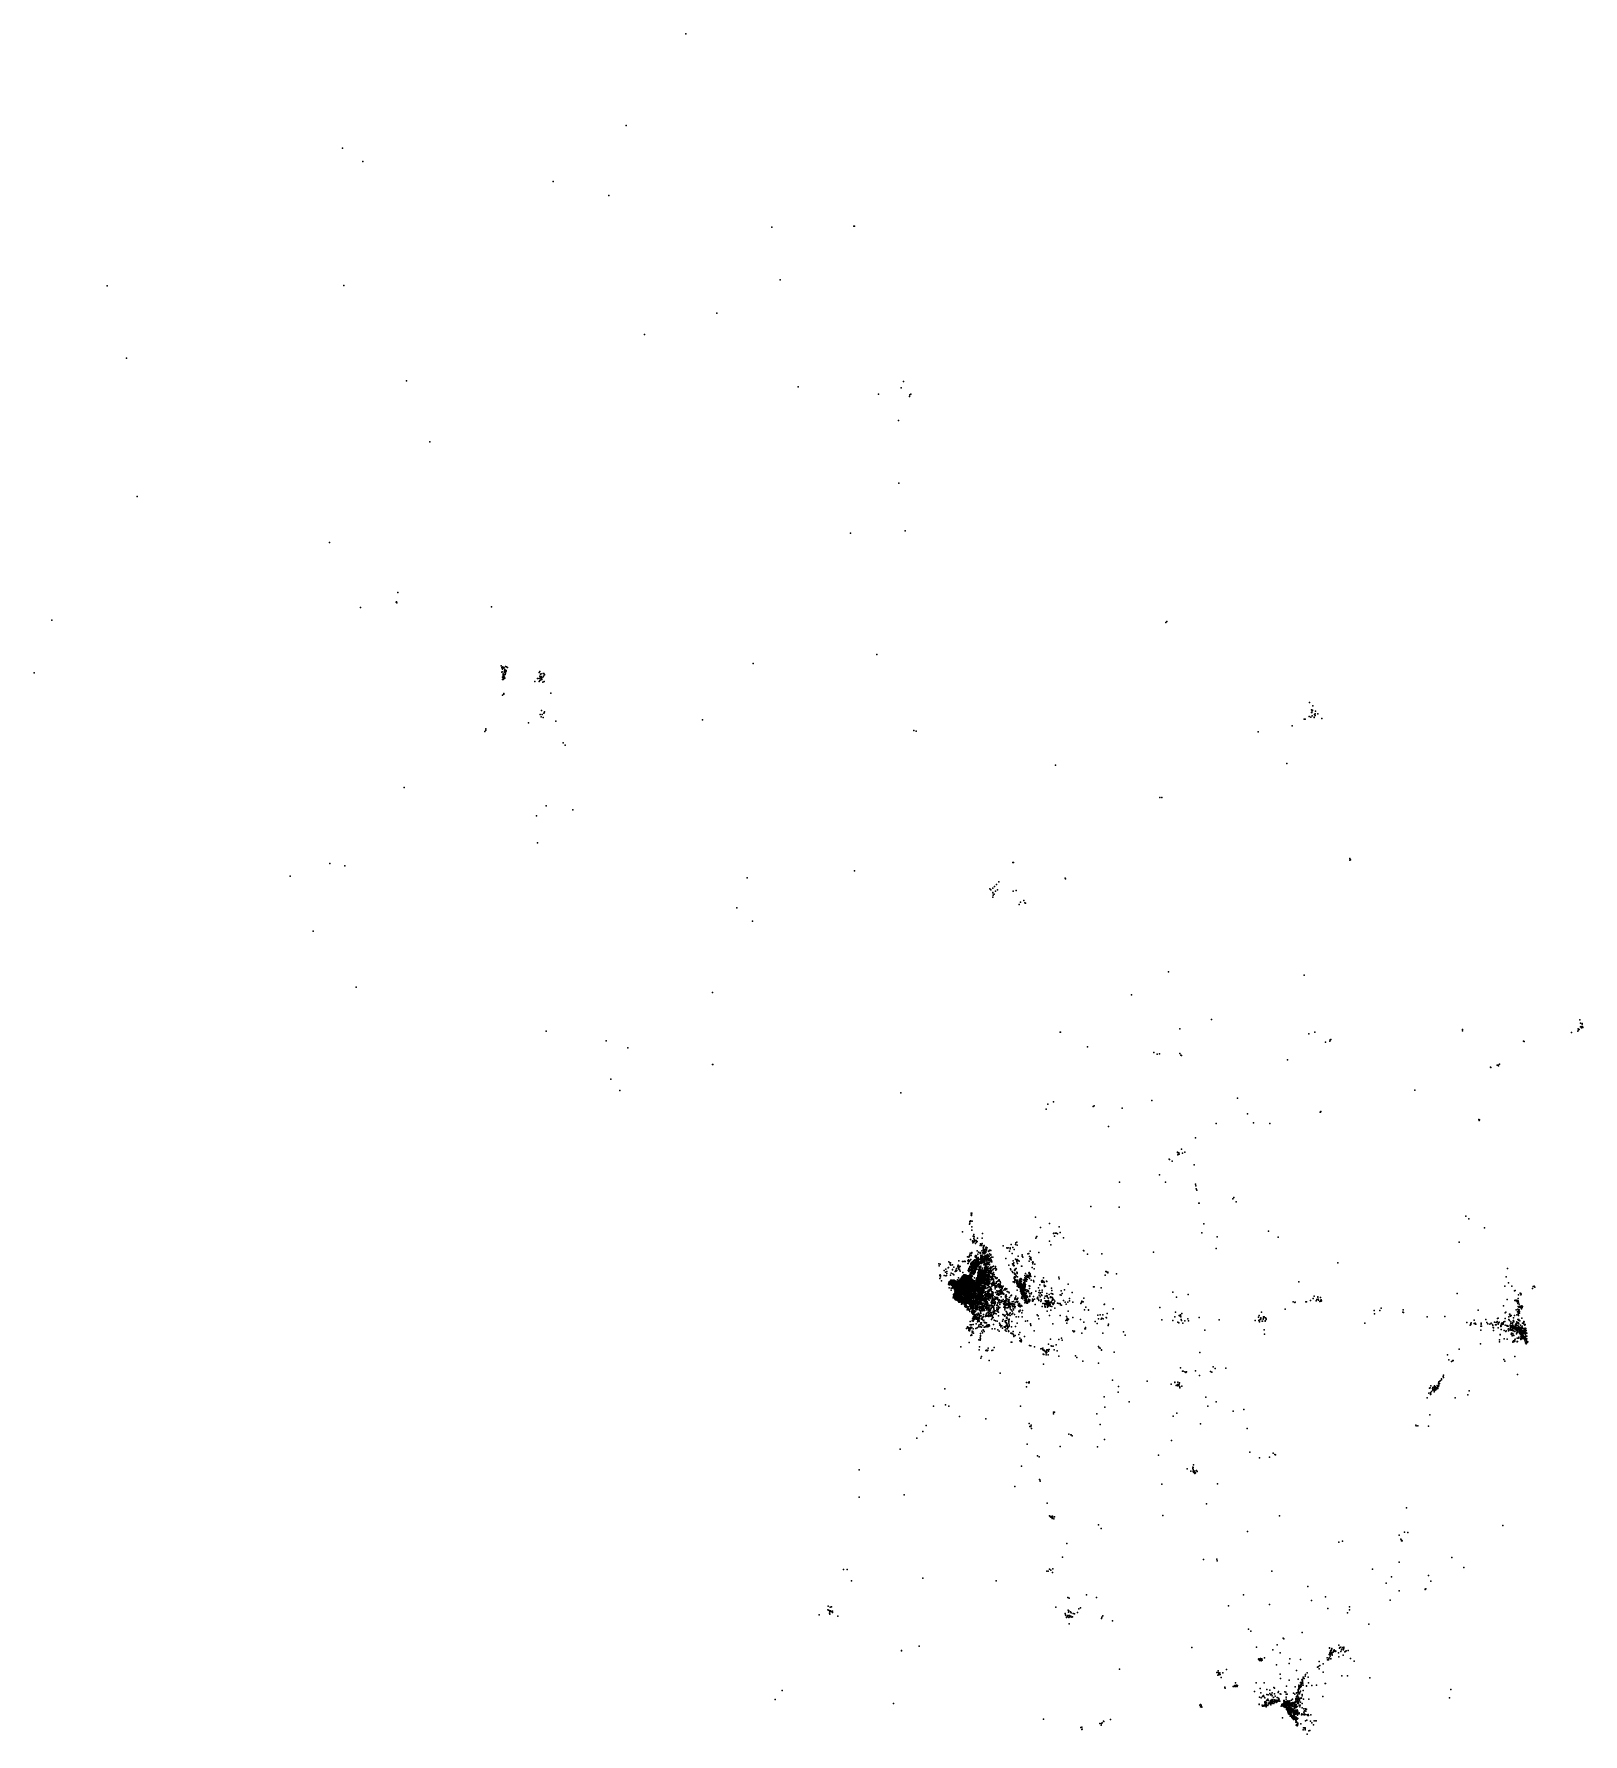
# Model space of a CAD drawing. Header units: metres. Extents: x -539835 to 285658, y -214352 to 691648.
import ezdxf

# ---------------------------------------------------------------- set-up
doc = ezdxf.new("R2010")
doc.units = ezdxf.units.M
doc.layers.add('PROPERTIES', color=7, linetype='CONTINUOUS')

msp = doc.modelspace()

# ---------------------------------------------------------------- linework, layer by layer
at = {"layer": 'PROPERTIES'}
for p in [(-192409.702, 691648.398), (-224304.322, 642901.37), (-375409.481, 630789.754), (-364640.651, 623754.33), (-263180.599, 613067.61), (-233546.228, 605497.85), (-102853.626, 589245.13), (-102552.259, 589245.13), (-146551.767, 588688.53), (-500858.306, 557407.61), (-374786.657, 557630.25), (-142212.09, 560680.418), (-175884.772, 542824.69), (-214560.139, 531470.05), (-490541.526, 518968.814), (-341244.566, 506801.538), (-132558.316, 503640.05), (-89834.594, 499665.926), (-77639.296, 503083.45), (-76433.83, 506534.37), (-73269.482, 498441.406), (-73219.254, 498408.01), (-73118.799, 499298.57), (-72616.521, 499632.53), (-79146.129, 485606.21), (-328908.631, 474251.57), (-484885.881, 445197.05), (-78965.309, 452232.474), (-75600.05, 426940.57), (-382421.274, 420717.782), (-382421.274, 420706.65), (-104661.825, 425604.73), (-345955.929, 393989.85), (-365755.707, 386086.13), (-346890.165, 388891.394), (-346659.117, 388980.45), (-346558.662, 388535.17), (-295959.228, 386353.298), (-530281.721, 379306.742), (63289.721, 378026.562), (63299.766, 377959.77), (63902.499, 378516.37), (-290785.77, 354849.738), (-290594.905, 353959.178), (-290454.267, 353792.198), (-290022.308, 354471.25), (-289801.306, 353614.086), (-289258.846, 353914.65), (-288625.977, 354627.098), (-288083.517, 354337.666), (-287500.875, 354070.498), (-156597.317, 356141.05), (-90598.055, 361039.13), (-539835.038, 351131.65), (-290494.449, 351510.138), (-290404.039, 351688.25), (-290152.9, 353213.334), (-290102.673, 353135.41), (-290102.673, 353102.014), (-290082.581, 348827.326), (-290082.581, 347691.862), (-289861.579, 349639.962), (-289801.306, 349673.358), (-289801.306, 349395.058), (-289801.306, 347981.294), (-289801.306, 347981.294), (-289801.306, 347691.862), (-289781.215, 349806.942), (-289771.169, 350686.37), (-289771.169, 349139.022), (-289771.169, 347647.334), (-289741.033, 350174.298), (-289640.577, 350441.466), (-289640.577, 348638.082), (-289640.577, 348604.686), (-289570.258, 349294.87), (-289570.258, 348615.818), (-289530.076, 348827.326), (-289530.076, 348504.498), (-289489.894, 350285.618), (-289429.621, 348582.422), (-289419.575, 349205.814), (-289409.53, 348215.066), (-289349.256, 350051.846), (-289329.165, 348114.878), (-289319.12, 349105.626), (-289208.619, 351588.062), (-289188.528, 351621.458), (-289178.482, 352267.114), (-289168.436, 350074.11), (-289168.436, 348560.158), (-289158.391, 348359.782), (-289128.254, 352233.718), (-289118.209, 348615.818), (-289098.118, 348326.386), (-289098.118, 348114.878), (-289047.89, 348894.118), (-289047.89, 348894.118), (-288997.662, 352022.21), (-288977.571, 348259.594), (-288947.434, 352089.002), (-288937.389, 352089.002), (-288877.116, 352968.43), (-288706.341, 350385.806), (-288656.113, 350530.522), (-288636.022, 352022.21), (-288625.977, 351075.99), (-288565.703, 351298.63), (-288515.476, 351710.514), (-288495.385, 352222.586), (-288475.294, 351254.102), (-288294.474, 352445.226), (-288294.474, 352066.738), (-272975.01, 346567.53), (-271458.132, 348114.878), (-270694.671, 351365.422), (-270694.671, 348114.878), (-270634.397, 346634.322), (-270282.803, 351933.154), (-270212.484, 349461.85), (-270212.484, 347124.13), (-270142.165, 349049.966), (-269870.935, 350519.39), (-269659.979, 348393.178), (-269659.979, 347413.562), (-269569.569, 349239.21), (-269529.387, 349250.342), (-269509.296, 350686.37), (-269117.519, 348471.102), (-269117.519, 347691.862), (-268695.606, 346144.514), (-268424.376, 349105.626), (-268414.331, 350775.426), (-268283.739, 349395.058), (-268213.42, 350875.614), (-268012.509, 346567.53), (-267731.233, 350385.806), (-267731.233, 350096.374), (-290132.809, 339276.07), (-289530.076, 339777.01), (-289520.031, 340088.706), (-264426.248, 340344.742), (139846.855, 335324.21), (-270081.892, 329045.762), (-269559.523, 327687.658), (-269388.749, 331027.258), (-269047.2, 328912.178), (-268565.014, 327353.698), (-268213.42, 329758.21), (-267871.871, 329891.794), (-267811.598, 330381.602), (-183619.846, 326195.97), (137044.147, 326507.666), (137496.196, 326552.194), (137536.379, 326529.93), (139746.4, 327977.09), (140610.317, 327509.546), (141022.184, 329969.718), (141052.321, 331428.01), (141152.777, 330081.038), (141283.369, 328333.314), (141353.688, 330871.41), (141454.143, 331205.37), (141484.28, 331183.106), (141554.599, 331094.05), (141655.054, 333543.09), (142358.242, 327531.81), (142458.698, 327420.49), (142549.108, 329045.762), (142860.52, 328422.37), (142960.975, 329312.93), (143091.568, 330748.958), (144266.897, 329424.25), (146396.553, 326886.154), (-299545.489, 319850.73), (-299053.257, 321431.474), (-299043.212, 320629.97), (-276290.042, 324537.302), (-261663.721, 325516.918), (-71009.233, 320518.65), (-69743.494, 320151.294), (112623.415, 319739.41), (130604.949, 322967.69), (-257916.731, 313806.054), (-256851.903, 312726.25), (4603.619, 301939.342), (127892.651, 302818.77), (-342500.26, 290139.422), (60185.646, 284673.61), (61230.383, 284662.478), (-272070.911, 274955.374), (-266957.726, 280376.658), (-252693.045, 278105.73), (-271518.406, 260628.49), (-271518.406, 260595.094), (-382230.409, 249641.206), (-374183.924, 248271.97), (-102652.715, 245711.61), (-18270.097, 250164.41), (-17767.82, 250164.41), (161344.331, 252168.17), (161444.787, 251388.93), (161746.153, 251500.25), (-403235.653, 242828.422), (-159711.437, 241926.73), (-30425.213, 236026.77), (-28918.38, 236472.05), (-27974.098, 237251.29), (-26869.088, 238409.018), (-26316.583, 235603.754), (-25613.394, 239744.858), (9656.531, 241704.09), (9857.442, 241481.45), (-29922.935, 235470.17), (-28918.38, 234023.01), (-28817.925, 234134.33), (-28817.925, 231685.29), (-28617.014, 232687.17), (-28074.554, 233243.77), (-27512.003, 234913.57), (-18069.186, 234913.57), (-16361.443, 235136.21), (-14754.155, 227789.09), (-14121.285, 228924.554), (-12393.451, 229859.642), (-11740.49, 228679.65), (-11449.169, 228356.822), (-165336.945, 225896.65), (-156979.048, 218861.226), (-390980.083, 213506.734), (64706.143, 191832.73), (-368156.594, 183595.05), (137034.101, 190051.61), (-178295.704, 180912.238), (45006.82, 179520.738), (87720.498, 166485.166), (284020.585, 166184.602), (284362.133, 164503.67), (285276.278, 164214.238), (285286.324, 163991.598), (-266897.453, 160217.85), (-234852.149, 154985.81), (7044.688, 159661.25), (7245.599, 159661.25), (7295.827, 159627.854), (70763.61, 161442.37), (139545.489, 158770.69), (142760.064, 159772.57), (148486.028, 154317.89), (150796.504, 154874.49), (150896.96, 155542.41), (150907.005, 155497.882), (151278.691, 155698.258), (221517.174, 161108.41), (221517.174, 160329.17), (253964.3, 154874.49), (254356.076, 154707.51), (279479.996, 159438.61), (282895.483, 160206.718), (282945.711, 160162.19), (283026.075, 161453.502), (283196.849, 160997.09), (283538.398, 161152.938), (284301.86, 162555.57), (284603.226, 162666.89), (284814.183, 162021.234), (285015.094, 162088.026), (285205.959, 162555.57), (285386.779, 162733.682), (285658.009, 162210.478), (-223370.086, 151367.91), (21540.416, 151790.926), (56870.614, 148863.21), (58779.269, 147972.65), (59984.735, 148195.29), (70874.111, 148362.27), (71275.933, 147427.182), (71667.709, 147249.07), (-178195.249, 142406.65), (-178155.067, 142417.782), (128194.017, 144855.69), (236284.132, 140959.49), (236615.635, 140937.226), (240000.986, 142072.69), (240211.942, 142184.01), (240503.263, 142072.69), (240563.536, 141827.786), (241186.361, 142607.026), (241196.406, 142673.818), (-232481.399, 134714.438), (-227719.809, 128647.498), (-77880.389, 127289.394), (196071.797, 128814.478), (-429.201, 118561.906), (515.081, 121367.17), (3428.29, 122591.69), (3428.29, 122480.37), (24624.4, 120131.518), (25207.042, 120365.29), (39994.091, 119140.77), (55866.059, 123259.61), (101492.946, 124450.734), (32871.796, 109389.138), (90121.384, 111003.278), (106796.997, 116246.45), (110081.891, 111370.634), (118711.018, 111036.674), (145673.274, 117137.01), (145703.411, 117092.482), (145874.185, 117470.97), (230156.347, 113129.49), (230357.258, 112684.21), (230457.713, 113018.17), (79091.37, 103355.594), (65057.737, 91923.03), (65308.876, 91867.37), (66715.253, 90865.49), (69507.916, 95618.854), (69528.007, 95652.25), (69728.918, 94316.41), (69889.647, 95451.874), (70251.287, 95429.61), (70331.651, 95451.874), (70532.562, 94650.37), (71707.891, 97322.05), (72139.85, 95206.97), (73546.227, 95652.25), (59964.644, 83674.218), (78458.501, 89062.106), (38738.397, 79722.358), (63098.855, 79733.49), (79131.553, 78664.818), (79272.19, 77729.73), (79453.01, 76271.438), (79774.468, 75392.01), (23328.524, 66831.502), (38527.441, 66475.278), (80849.342, 68601.49), (81180.845, 68601.49), (99092.06, 70905.814), (99664.656, 71495.81), (100870.122, 69269.41), (-41284.452, 57424.962), (-41093.586, 57970.43), (-41073.495, 58805.33), (-40842.448, 59217.214), (-40671.673, 58916.65), (-40370.307, 63258.13), (-40360.261, 62167.194), (-40279.897, 62567.946), (-40229.669, 62022.478), (-40058.895, 55899.878), (-40008.667, 63224.734), (-39978.53, 58994.574), (-39938.348, 58994.574), (-6044.663, 61009.466), (-3533.276, 55565.918), (1368.952, 57669.866), (6492.183, 55955.538), (83571.686, 57591.942), (223144.553, 61688.518), (224882.433, 60118.906), (233129.83, 55343.278), (-44941.032, 53250.462), (-40782.174, 49187.282), (-39968.485, 54129.89), (-39636.982, 48419.174), (-39636.982, 48352.382), (-39566.663, 47339.37), (-39265.296, 50901.61), (-39164.841, 50901.61), (-39024.203, 51881.226), (-39004.112, 49665.958), (-39004.112, 49665.958), (-39004.112, 47862.574), (-39004.112, 47728.99), (-38752.973, 48775.398), (-38732.882, 50734.63), (-38712.791, 50601.046), (-38662.563, 48341.25), (-38652.518, 48931.246), (-38461.652, 48563.89), (-38451.607, 48619.55), (-38451.607, 48619.55), (-38170.331, 47027.674), (-37818.737, 48664.078), (-37627.872, 47996.158), (-37577.644, 47829.178), (-37175.822, 48096.346), (-36995.002, 49966.522), (-35689.081, 46059.19), (-35347.532, 46793.902), (-35237.031, 46782.77), (-34865.346, 46059.19), (-34754.844, 46181.642), (-34533.842, 47094.466), (-34463.524, 49921.994), (-34272.658, 52348.77), (-33810.563, 45569.382), (-33780.426, 45469.194), (-33509.196, 45981.266), (-33448.923, 45736.362), (-23343.1, 45769.758), (-19164.151, 46560.13), (-16743.174, 46593.526), (-16522.172, 47495.218), (-16009.849, 47806.914), (-15889.302, 46125.982), (-5944.208, 49810.674), (-5612.705, 50667.838), (-5341.475, 50701.234), (1348.861, 48374.646), (2072.141, 46359.754), (3468.472, 52304.242), (3568.928, 52593.674), (4041.069, 51046.326), (4593.574, 52560.278), (4995.396, 52571.41), (5055.669, 52627.07), (5537.855, 52259.714), (6984.415, 52860.842), (8762.477, 50100.106), (82587.222, 52682.73), (90623.661, 50678.97), (118048.012, 53573.29), (123231.516, 50489.726), (219688.884, 47795.782), (-52284.329, 37231.514), (-51711.732, 36786.234), (-51500.776, 36819.63), (-47040.552, 37799.246), (-47030.506, 37799.246), (-45091.715, 37431.89), (-44388.527, 37431.89), (-43705.429, 37554.342), (-43655.202, 37498.682), (-42319.143, 39969.986), (-42178.506, 36318.69), (-42138.324, 36363.218), (-42128.278, 37732.454), (-42078.05, 36407.746), (-41867.094, 38378.11), (-41696.319, 39847.534), (-41696.319, 37409.626), (-41636.046, 37209.25), (-41455.226, 40348.474), (-41364.816, 40326.21), (-41214.133, 37665.662), (-41083.541, 40971.866), (-41073.495, 40994.13), (-41033.313, 37921.698), (-40952.949, 41840.162), (-40641.537, 36318.69), (-40621.446, 38522.826), (-40400.443, 40649.038), (-40350.216, 36374.35), (-40279.897, 36641.518), (-40269.851, 36853.026), (-40249.76, 36374.35), (-40209.578, 36708.31), (-40139.259, 41751.106), (-40129.214, 42118.462), (-40109.122, 42185.254), (-40109.122, 36507.934), (-40109.122, 36374.35), (-39636.982, 36463.406), (-39606.845, 37209.25), (-39606.845, 36986.61), (-39586.754, 36730.574), (-39586.754, 36619.254), (-39486.298, 37142.458), (-39385.843, 36819.63), (-39305.478, 36251.898), (-39275.342, 37320.57), (-39235.16, 37743.586), (-39144.75, 36374.35), (-39104.567, 37409.626), (-39084.476, 36886.422), (-39004.112, 36697.178), (-38793.155, 36240.766), (-38752.973, 36307.558), (-38652.518, 38088.678), (-38652.518, 36541.33), (-38582.199, 38289.054), (-38531.971, 37754.718), (-38451.607, 36652.65), (-38431.516, 36797.366), (-38421.47, 36574.726), (-38381.288, 36641.518), (-38341.106, 36318.69), (-38300.924, 40359.606), (-38200.468, 36296.426), (-38190.422, 40036.778), (-38150.24, 37443.022), (-38089.967, 36853.026), (-38049.785, 37443.022), (-38049.785, 36274.162), (-38039.739, 37409.626), (-37989.511, 40604.51), (-37959.375, 39602.63), (-37949.329, 39858.666), (-37909.147, 37932.83), (-37899.102, 39969.986), (-37899.102, 36652.65), (-37828.783, 40404.134), (-37828.783, 40381.87), (-37828.783, 40370.738), (-37818.737, 40370.738), (-37818.737, 40359.606), (-37818.737, 38556.222), (-37748.418, 40214.89), (-37678.099, 38088.678), (-37668.054, 40448.662), (-37668.054, 39624.894), (-37567.598, 40404.134), (-37557.553, 40415.266), (-37557.553, 39335.462), (-37537.462, 36975.478), (-37426.961, 37097.93), (-37416.915, 36942.082), (-37366.687, 37832.642), (-37306.414, 38856.786), (-37306.414, 37287.174), (-37236.095, 43198.266), (-37226.05, 38856.786), (-37145.685, 36251.898), (-37135.64, 38890.182), (-37125.594, 37520.946), (-37115.549, 37888.302), (-37105.503, 38533.958), (-37075.366, 38867.918), (-37005.048, 38767.73), (-36894.547, 36430.01), (-36884.501, 36396.614), (-36874.455, 37955.094), (-36864.41, 41283.562), (-36844.319, 36441.142), (-36824.228, 36452.274), (-36743.863, 36474.538), (-36723.772, 38934.71), (-36713.727, 37765.85), (-36693.636, 39669.422), (-36663.499, 36485.67), (-36573.089, 37932.83), (-36573.089, 37910.566), (-36552.998, 37921.698), (-36552.998, 37910.566), (-36522.861, 37209.25), (-36512.816, 38890.182), (-36452.542, 42396.762), (-36422.406, 36708.31), (-36412.36, 36708.31), (-36352.087, 38689.806), (-36352.087, 36986.61), (-36342.041, 36942.082), (-36331.996, 36986.61), (-36331.996, 36964.346), (-36331.996, 36953.214), (-36331.996, 36674.914), (-36321.95, 36964.346), (-36321.95, 36964.346), (-36321.95, 36942.082), (-36311.905, 36997.742), (-36301.859, 36975.478), (-36301.859, 36975.478), (-36291.814, 36986.61), (-36281.768, 36942.082), (-36281.768, 36552.462), (-36261.677, 38689.806), (-36261.677, 36942.082), (-36241.586, 36908.686), (-36231.54, 36897.554), (-36221.495, 36942.082), (-36090.903, 36641.518), (-36090.903, 36441.142), (-36010.538, 36552.462), (-35970.356, 37020.006), (-35920.128, 38734.334), (-35920.128, 36240.766), (-35849.809, 37075.666), (-35769.445, 36674.914), (-35739.308, 37242.646), (-35689.081, 36374.35), (-35679.035, 41662.05), (-35668.989, 42274.31), (-35628.807, 38678.674), (-35518.306, 41962.614), (-35508.261, 41739.974), (-35417.851, 38611.882), (-35417.851, 37342.834), (-35407.805, 37231.514), (-35387.714, 38611.882), (-35367.623, 38634.146), (-35327.441, 39480.178), (-35307.35, 37654.53), (-35297.304, 39936.59), (-35216.94, 40715.83), (-35186.803, 37042.27), (-35096.393, 36797.366), (-35056.211, 36530.198), (-35046.165, 37932.83), (-35026.074, 37175.854), (-35016.029, 37877.17), (-35005.983, 38244.526), (-35005.983, 37977.358), (-35005.983, 37788.114), (-34985.892, 36986.61), (-34985.892, 36741.706), (-34945.71, 36329.822), (-34945.71, 36318.69), (-34905.528, 38133.206), (-34885.437, 37932.83), (-34885.437, 37810.378), (-34885.437, 36741.706), (-34865.346, 38867.918), (-34845.254, 38589.618), (-34825.163, 37721.322), (-34805.072, 37732.454), (-34795.027, 39992.25), (-34795.027, 37932.83), (-34704.617, 43120.342), (-34684.526, 37476.418), (-34644.343, 39725.082), (-34634.298, 39769.61), (-34584.07, 39758.478), (-34553.933, 39958.854), (-34513.751, 40860.546), (-34493.66, 37710.19), (-34493.66, 36819.63), (-34483.615, 38066.414), (-34463.524, 38945.842), (-34413.296, 39691.686), (-34353.022, 37676.794), (-34342.977, 36875.29), (-34332.931, 42240.914), (-34322.886, 39936.59), (-34322.886, 36908.686), (-34322.886, 36875.29), (-34302.795, 39302.066), (-34262.613, 37921.698), (-34172.203, 38478.298), (-34172.203, 37932.83), (-34041.61, 38867.918), (-34011.474, 44723.35), (-33991.383, 41762.238), (-33981.337, 43643.546), (-33840.699, 44812.406), (-33840.699, 38110.942), (-33810.563, 44534.106), (-33760.335, 38856.786), (-33760.335, 37209.25), (-33740.244, 43966.374), (-33740.244, 43821.658), (-33740.244, 42419.026), (-33730.198, 42819.778), (-33679.971, 43910.714), (-33659.88, 40081.306), (-33639.788, 43921.846), (-33599.606, 38979.238), (-33569.47, 43053.55), (-33509.196, 39135.086), (-33489.105, 43721.47), (-33489.105, 41628.654), (-33489.105, 39969.986), (-33489.105, 39969.986), (-33469.014, 42441.29), (-33438.877, 37431.89), (-33408.741, 36641.518), (-33378.604, 38890.182), (-33348.468, 39769.61), (-33348.468, 38199.998), (-33308.285, 42708.458), (-33308.285, 39546.97), (-33298.24, 38211.13), (-33207.83, 36652.65), (-33207.83, 36608.122), (-33207.83, 36519.066), (-33207.83, 36374.35), (-33167.648, 42140.726), (-33167.648, 37754.718), (-33127.465, 43599.018), (-33117.42, 37743.586), (-33087.283, 40181.494), (-33077.238, 41706.578), (-33047.101, 43031.286), (-33047.101, 37520.946), (-33006.919, 40292.814), (-33006.919, 40292.814), (-32966.737, 40493.19), (-32946.646, 40493.19), (-32906.463, 38656.41), (-32876.327, 40749.226), (-32836.144, 39624.894), (-32836.144, 39624.894), (-32745.735, 42363.366), (-32715.598, 42919.966), (-32655.325, 42185.254), (-32625.188, 40114.702), (-32615.142, 44689.954), (-32585.006, 44022.034), (-32534.778, 39012.634), (-32464.459, 38667.542), (-32444.368, 45112.97), (-32444.368, 38656.41), (-32424.277, 38522.826), (-32384.095, 36652.65), (-32333.867, 40181.494), (-32313.776, 36585.858), (-32283.639, 37866.038), (-32273.594, 40203.758), (-32243.457, 43843.922), (-32213.32, 43109.21), (-32132.956, 38979.238), (-32102.819, 40804.886), (-32022.455, 40025.646), (-31992.318, 37676.794), (-31901.908, 40693.566), (-31871.772, 40871.678), (-31861.726, 40170.362), (-31851.681, 36407.746), (-31841.635, 44745.614), (-31831.59, 39546.97), (-31831.59, 38311.318), (-31791.407, 38979.238), (-31791.407, 36864.158), (-31791.407, 36864.158), (-31791.407, 36786.234), (-31761.271, 41049.79), (-31761.271, 40637.906), (-31670.861, 41250.166), (-31540.269, 39624.894), (-31469.95, 40905.074), (-31399.631, 38366.978), (-31369.494, 36630.386), (-31359.449, 40827.15), (-31339.358, 39725.082), (-31319.266, 38667.542), (-31238.902, 38088.678), (-31158.538, 37053.402), (-31108.31, 42975.626), (-31048.037, 42741.854), (-31037.991, 40192.626), (-30957.627, 40726.962), (-30947.581, 40715.83), (-30927.49, 40715.83), (-30927.49, 38823.39), (-30917.444, 38389.242), (-30837.08, 40315.078), (-30736.625, 40059.042), (-30736.625, 38144.338), (-30696.442, 43443.17), (-30646.215, 41472.806), (-30636.169, 37031.138), (-30284.575, 38990.37), (-30264.484, 43476.566), (-30224.302, 43476.566), (-30214.256, 38956.974), (-30023.391, 37765.85), (-29983.208, 41216.77), (-29973.163, 43398.642), (-29902.844, 39424.518), (-29842.571, 40893.942), (-29732.07, 38333.582), (-29621.569, 37966.226), (-29611.523, 37276.042), (-29581.386, 37699.058), (-29531.159, 39725.082), (-29350.339, 37209.25), (-28787.788, 39847.534), (-21936.723, 39046.03), (-21936.723, 39046.03), (-21394.263, 44812.406), (-21163.216, 44578.634), (-20630.802, 44779.01), (-19987.886, 42986.758), (-19676.474, 44144.486), (-19535.837, 44779.01), (-18471.008, 41717.71), (-18310.28, 36263.03), (-18280.143, 44979.386), (-18039.05, 37754.718), (-17627.182, 36808.498), (-17486.545, 43843.922), (-16833.584, 38623.014), (-16240.896, 38255.658), (-16090.213, 37821.51), (-16080.168, 37342.834), (-15939.53, 38444.902), (-15869.211, 38366.978), (-15829.029, 37754.718), (-15738.619, 36385.482), (-15316.706, 40259.418), (-15155.977, 37921.698), (-14744.109, 37621.134), (-13307.596, 40348.474), (-13247.323, 41005.262), (-12795.273, 39691.686), (-10253.749, 41461.674), (-10012.656, 41506.202), (-9681.152, 41739.974), (-9490.287, 37676.794), (-9259.239, 40125.834), (-9209.012, 38867.918), (-8887.554, 42964.494), (-8716.78, 38678.674), (-8696.689, 38867.918), (-8686.643, 38879.05), (-8676.597, 38867.918), (-8606.279, 39636.026), (-8425.459, 38378.11), (-7742.361, 36864.158), (-7501.268, 37042.27), (-7461.086, 37320.57), (-7340.539, 37086.798), (-4326.874, 42307.706), (19501.17, 43331.85), (19611.671, 43153.738), (21570.553, 41372.618), (29315.672, 41517.334), (56850.523, 42474.686), (90121.384, 44400.522), (155035.726, 36708.31), (-57648.652, 36140.578), (-57397.514, 35172.094), (-57136.329, 28381.574), (-57076.056, 30073.638), (-57025.828, 30207.222), (-57005.737, 30318.542), (-56945.464, 36096.05), (-56804.826, 29227.606), (-56664.188, 30017.978), (-54835.898, 32611.734), (-54745.488, 29940.054), (-54032.254, 31832.494), (-53941.844, 33290.786), (-53831.343, 29828.734), (-53509.886, 29973.45), (-53419.476, 32177.586), (-53349.157, 31120.046), (-52595.741, 34092.29), (-52435.012, 34348.326), (-51661.505, 35951.334), (-51420.411, 30095.902), (-51319.956, 35428.13), (-51179.318, 27435.354), (-51159.227, 27257.242), (-51098.954, 27368.562), (-51058.772, 27312.902), (-51018.589, 31264.762), (-50938.225, 27524.41), (-50456.039, 27324.034), (-50456.039, 27324.034), (-50445.993, 27401.958), (-50375.674, 35717.562), (-50345.538, 33190.598), (-50325.447, 32945.694), (-50315.401, 32967.958), (-50305.355, 27223.846), (-50214.945, 30864.01), (-50184.809, 30886.274), (-50104.444, 27446.486), (-49943.716, 27346.298), (-49933.67, 27335.166), (-49913.579, 27413.09), (-49863.351, 27324.034), (-49863.351, 27312.902), (-49762.896, 27246.11), (-49762.896, 27223.846), (-49732.759, 27279.506), (-49712.668, 34426.25), (-49612.212, 30418.73), (-49561.985, 27457.618), (-49491.666, 27524.41), (-49471.575, 27413.09), (-49250.573, 27357.43), (-48949.206, 27190.45), (-48949.206, 27190.45), (-48909.024, 32088.53), (-48627.749, 32723.054), (-48567.475, 32845.506), (-48557.43, 32923.43), (-48306.291, 32311.17), (-48276.154, 33769.462), (-47964.742, 32711.922), (-47623.194, 27769.314), (-47623.194, 27769.314), (-47452.419, 34916.058), (-47452.419, 34570.966), (-47422.283, 34704.55), (-47402.192, 35539.45), (-47392.146, 34660.022), (-47372.055, 34515.306), (-47351.964, 34838.134), (-47351.964, 34637.758), (-47341.918, 34760.21), (-47331.873, 34838.134), (-47331.873, 34604.362), (-47311.782, 34849.266), (-47311.782, 34693.418), (-47311.782, 34570.966), (-47291.691, 34671.154), (-47291.691, 34593.23), (-47281.645, 34615.494), (-47271.599, 34771.342), (-47261.554, 34927.19), (-47241.463, 34582.098), (-47191.235, 34804.738), (-47181.189, 34693.418), (-47171.144, 28671.006), (-47130.962, 34960.586), (-47080.734, 33535.69), (-47050.597, 34381.722), (-47010.415, 27246.11), (-46990.324, 34537.57), (-46960.187, 34515.306), (-46829.595, 27212.714), (-46729.14, 34437.382), (-46729.14, 27524.41), (-46729.14, 27491.014), (-46729.14, 27246.11), (-46709.049, 33123.806), (-46699.003, 33346.446), (-46699.003, 33090.41), (-46688.958, 27257.242), (-46598.548, 33168.334), (-46518.183, 27513.278), (-46457.91, 27524.41), (-46457.91, 27246.11), (-46437.819, 27758.182), (-46407.682, 35005.114), (-46397.637, 27190.45), (-46377.545, 27669.126), (-46277.09, 34815.87), (-46236.908, 27535.542), (-46226.862, 27268.374), (-46216.817, 27335.166), (-46196.726, 32311.17), (-46176.634, 28081.01), (-46176.634, 28081.01), (-46176.634, 27669.126), (-46176.634, 27524.41), (-46176.634, 27246.11), (-46166.589, 27613.466), (-46126.407, 27212.714), (-46106.316, 27991.954), (-46076.179, 27991.954), (-46066.133, 27602.334), (-46035.997, 27246.11), (-46015.906, 27190.45), (-45965.678, 27346.298), (-45965.678, 27346.298), (-45965.678, 27324.034), (-45955.632, 27524.41), (-45955.632, 27335.166), (-45945.587, 27847.238), (-45905.405, 27524.41), (-45905.405, 27246.11), (-45895.359, 27435.354), (-45885.314, 28192.33), (-45875.268, 28181.198), (-45875.268, 28181.198), (-45875.268, 27546.674), (-45855.177, 27346.298), (-45814.995, 27847.238), (-45794.904, 28081.01), (-45754.721, 27335.166), (-45734.63, 28481.762), (-45694.448, 28526.29), (-45694.448, 27435.354), (-45684.403, 27502.146), (-45664.311, 27401.958), (-45664.311, 27401.958), (-45654.266, 28036.482), (-45644.22, 28136.67), (-45634.175, 27390.826), (-45624.129, 27802.71), (-45624.129, 27246.11), (-45614.084, 27969.69), (-45614.084, 27279.506), (-45614.084, 27257.242), (-45604.038, 28370.442), (-45604.038, 27268.374), (-45604.038, 27257.242), (-45604.038, 27212.714), (-45593.993, 27234.978), (-45573.902, 27190.45), (-45553.81, 27869.502), (-45493.537, 27290.638), (-45493.537, 27268.374), (-45493.537, 27257.242), (-45483.492, 27591.202), (-45483.492, 27279.506), (-45453.355, 28214.594), (-45443.309, 28081.01), (-45443.309, 27468.75), (-45443.309, 27346.298), (-45423.218, 28359.31), (-45423.218, 27557.806), (-45393.082, 27802.71), (-45352.899, 29094.022), (-45352.899, 28359.31), (-45352.899, 27401.958), (-45282.581, 28993.834), (-45282.581, 28292.518), (-45252.444, 29105.154), (-45252.444, 28704.402), (-45232.353, 27925.162), (-45212.262, 29049.494), (-45192.171, 28459.498), (-45182.125, 28437.234), (-45182.125, 28114.406), (-45172.08, 27246.11), (-45141.943, 28504.026), (-45131.897, 29127.418), (-45101.761, 28648.742), (-45101.761, 27513.278), (-45071.624, 28626.478), (-45071.624, 27802.71), (-45031.442, 28915.91), (-45021.396, 29572.698), (-45001.305, 28081.01), (-44900.85, 28971.57), (-44870.713, 31531.93), (-44860.667, 28771.194), (-44840.576, 27925.162), (-44800.394, 28559.686), (-44730.075, 28259.122), (-44559.301, 29238.738), (-44519.119, 30017.978), (-44519.119, 29205.342), (-44519.119, 29049.494), (-44499.028, 28225.726), (-44499.028, 27735.918), (-44488.982, 29327.794), (-44438.754, 29439.114), (-44438.754, 29060.626), (-44408.618, 29405.718), (-44408.618, 29405.718), (-44378.481, 30307.41), (-44338.299, 29606.094), (-44318.208, 29784.206), (-44318.208, 28960.438), (-44298.117, 29016.098), (-44197.661, 29249.87), (-44187.616, 29906.658), (-44177.57, 30051.374), (-44167.525, 30140.43), (-44157.479, 28804.59), (-44157.479, 28704.402), (-44137.388, 28203.462), (-44127.342, 29773.074), (-44097.206, 27390.826), (-44087.16, 27390.826), (-44077.115, 29416.85), (-44077.115, 27379.694), (-44046.978, 29294.398), (-44046.978, 29294.398), (-44046.978, 28481.762), (-44046.978, 27535.542), (-44036.932, 29461.378), (-44036.932, 27880.634), (-44006.796, 29138.55), (-43996.75, 29116.286), (-43996.75, 29094.022), (-43996.75, 29082.89), (-43966.614, 29461.378), (-43966.614, 29116.286), (-43966.614, 27246.11), (-43966.614, 27246.11), (-43946.522, 29071.758), (-43906.34, 29650.622), (-43886.249, 29049.494), (-43866.158, 28426.102), (-43856.113, 29628.358), (-43846.067, 29594.962), (-43836.021, 29594.962), (-43836.021, 29027.23), (-43785.794, 29071.758), (-43745.611, 28593.082), (-43725.52, 27368.562), (-43695.384, 30307.41), (-43675.293, 30006.846), (-43675.293, 30006.846), (-43665.247, 29672.886), (-43625.065, 30329.674), (-43625.065, 28949.306), (-43615.019, 29773.074), (-43584.883, 29728.546), (-43554.746, 29338.926), (-43544.7, 29594.962), (-43544.7, 27301.77), (-43534.655, 29528.17), (-43524.609, 29862.13), (-43524.609, 28971.57), (-43514.564, 28949.306), (-43484.427, 29539.302), (-43484.427, 29539.302), (-43484.427, 29528.17), (-43444.245, 27669.126), (-43414.108, 30017.978), (-43414.108, 29494.774), (-43404.063, 29116.286), (-43404.063, 28637.61), (-43404.063, 28292.518), (-43383.972, 29082.89), (-43353.835, 29272.134), (-43343.789, 29194.21), (-43343.789, 28403.838), (-43333.744, 29016.098), (-43313.653, 29194.21), (-43313.653, 28003.086), (-43283.516, 30017.978), (-43283.516, 29016.098), (-43263.425, 29394.586), (-43263.425, 28303.65), (-43253.38, 29227.606), (-43253.38, 28960.438), (-43243.334, 28281.386), (-43223.243, 30029.11), (-43223.243, 28915.91), (-43213.197, 30218.354), (-43213.197, 29739.678), (-43213.197, 28993.834), (-43213.197, 28214.594), (-43203.152, 29706.282), (-43183.061, 30062.506), (-43183.061, 29684.018), (-43162.97, 29361.19), (-43152.924, 28871.382), (-43152.924, 28470.63), (-43152.924, 27858.37), (-43152.924, 27390.826), (-43142.878, 30017.978), (-43142.878, 29461.378), (-43142.878, 28904.778), (-43142.878, 28359.31), (-43132.833, 28481.762), (-43132.833, 28459.498), (-43132.833, 28403.838), (-43132.833, 28392.706), (-43122.787, 30162.694), (-43102.696, 28481.762), (-43092.651, 28481.762), (-43082.605, 28971.57), (-43072.56, 29004.966), (-43072.56, 29004.966), (-43072.56, 28704.402), (-43072.56, 28559.686), (-43062.514, 28682.138), (-43052.469, 28682.138), (-43052.469, 28659.874), (-43032.377, 28526.29), (-43022.332, 29261.002), (-43022.332, 28181.198), (-43012.286, 29149.682), (-43012.286, 27324.034), (-43002.241, 29183.078), (-42982.15, 28637.61), (-42982.15, 28626.478), (-42952.013, 28581.95), (-42952.013, 27969.69), (-42941.967, 30062.506), (-42941.967, 28581.95), (-42931.922, 28604.214), (-42921.876, 29116.286), (-42921.876, 29105.154), (-42911.831, 29149.682), (-42911.831, 29149.682), (-42901.785, 27914.03), (-42901.785, 27680.258), (-42881.694, 28526.29), (-42871.649, 28626.478), (-42871.649, 28426.102), (-42871.649, 28359.31), (-42871.649, 28359.31), (-42861.603, 28414.97), (-42851.558, 28437.234), (-42851.558, 27223.846), (-42841.512, 27368.562), (-42841.512, 27234.978), (-42841.512, 27223.846), (-42841.512, 27190.45), (-42821.421, 28459.498), (-42811.375, 30017.978), (-42811.375, 28403.838), (-42801.33, 28671.006), (-42801.33, 28437.234), (-42801.33, 28426.102), (-42801.33, 28370.442), (-42801.33, 28370.442), (-42801.33, 28359.31), (-42801.33, 28359.31), (-42791.284, 28337.046), (-42781.239, 28337.046), (-42781.239, 28325.914), (-42771.193, 27936.294), (-42771.193, 27491.014), (-42761.148, 28348.178), (-42741.056, 28392.706), (-42741.056, 27279.506), (-42731.011, 28960.438), (-42720.965, 29327.794), (-42700.874, 28982.702), (-42700.874, 28225.726), (-42700.874, 27435.354), (-42690.829, 27624.598), (-42680.783, 27246.11), (-42680.783, 27190.45), (-42660.692, 28214.594), (-42660.692, 27513.278), (-42650.647, 28203.462), (-42650.647, 28203.462), (-42650.647, 28158.934), (-42630.555, 28036.482), (-42620.51, 28370.442), (-42610.464, 28837.986), (-42600.419, 29027.23), (-42600.419, 29016.098), (-42600.419, 29004.966), (-42600.419, 28849.118), (-42600.419, 27546.674), (-42590.373, 28904.778), (-42590.373, 28359.31), (-42590.373, 27802.71), (-42590.373, 27613.466), (-42580.328, 28904.778), (-42580.328, 28047.614), (-42570.282, 28025.35), (-42570.282, 28014.218), (-42560.237, 28849.118), (-42560.237, 28526.29), (-42560.237, 27713.654), (-42550.191, 27190.45), (-42540.145, 28771.194), (-42540.145, 28771.194), (-42540.145, 27246.11), (-42530.1, 28147.802), (-42530.1, 27958.558), (-42530.1, 27902.898), (-42520.054, 27958.558), (-42520.054, 27958.558), (-42520.054, 27947.426), (-42520.054, 27301.77), (-42510.009, 28604.214), (-42510.009, 28526.29), (-42510.009, 27580.07), (-42499.963, 27557.806), (-42489.918, 27580.07), (-42489.918, 27568.938), (-42489.918, 27201.582), (-42489.918, 27190.45), (-42479.872, 28804.59), (-42479.872, 27234.978), (-42459.781, 27869.502), (-42459.781, 27858.37), (-42459.781, 27379.694), (-42449.736, 28014.218), (-42449.736, 27936.294), (-42449.736, 27869.502), (-42439.69, 27991.954), (-42439.69, 27891.766), (-42429.644, 27902.898), (-42429.644, 27858.37), (-42419.599, 27902.898), (-42419.599, 27891.766), (-42419.599, 27869.502), (-42419.599, 27758.182), (-42409.553, 27891.766), (-42409.553, 27880.634), (-42409.553, 27847.238), (-42399.508, 27925.162), (-42399.508, 27813.842), (-42399.508, 27468.75), (-42399.508, 27457.618), (-42389.462, 27468.75), (-42389.462, 27468.75), (-42379.417, 27869.502), (-42379.417, 27824.974), (-42369.371, 28069.878), (-42369.371, 27479.882), (-42359.326, 27802.71), (-42339.235, 27802.71), (-42339.235, 27379.694), (-42339.235, 27335.166), (-42339.235, 27335.166), (-42339.235, 27268.374), (-42329.189, 29695.15), (-42329.189, 27491.014), (-42329.189, 27468.75), (-42329.189, 27346.298), (-42319.143, 28904.778), (-42319.143, 28626.478), (-42319.143, 27802.71), (-42319.143, 27802.71), (-42319.143, 27246.11), (-42319.143, 27246.11), (-42299.052, 27880.634), (-42289.007, 28904.778), (-42289.007, 27758.182), (-42289.007, 27735.918), (-42289.007, 27446.486), (-42268.916, 29405.718), (-42268.916, 27747.05), (-42268.916, 27390.826), (-42258.87, 27858.37), (-42248.825, 29717.414), (-42248.825, 28815.722), (-42248.825, 27212.714), (-42238.779, 29739.678), (-42238.779, 29116.286), (-42238.779, 27212.714), (-42228.733, 28637.61), (-42228.733, 28158.934), (-42228.733, 27268.374), (-42218.688, 29739.678), (-42218.688, 27691.39), (-42218.688, 27691.39), (-42218.688, 27257.242), (-42198.597, 29650.622), (-42198.597, 29405.718), (-42188.551, 29283.266), (-42188.551, 28815.722), (-42178.506, 29661.754), (-42178.506, 27635.73), (-42178.506, 27312.902), (-42168.46, 28993.834), (-42138.324, 29795.338), (-42138.324, 27435.354), (-42138.324, 27223.846), (-42138.324, 27190.45), (-42128.278, 27624.598), (-42128.278, 27424.222), (-42128.278, 27201.582), (-42118.232, 28359.31), (-42118.232, 27424.222), (-42118.232, 27201.582), (-42108.187, 28537.422), (-42108.187, 28537.422), (-42108.187, 27758.182), (-42108.187, 27624.598), (-42108.187, 27190.45), (-42098.141, 27802.71), (-42098.141, 27201.582), (-42098.141, 27190.45), (-42088.096, 27802.71), (-42088.096, 27791.578), (-42078.05, 28526.29), (-42078.05, 27847.238), (-42078.05, 27557.806), (-42078.05, 27557.806), (-42078.05, 27468.75), (-42068.005, 27568.938), (-42068.005, 27557.806), (-42057.959, 29505.906), (-42057.959, 27613.466), (-42057.959, 27479.882), (-42047.914, 27535.542), (-42037.868, 29739.678), (-42037.868, 29461.378), (-42037.868, 28025.35), (-42037.868, 27802.71), (-42037.868, 27802.71), (-42037.868, 27524.41), (-42037.868, 27246.11), (-42027.822, 29539.302), (-42027.822, 28893.646), (-42017.777, 28515.158), (-42017.777, 27758.182), (-42017.777, 27747.05), (-42007.731, 27201.582), (-41997.686, 28704.402), (-41997.686, 27580.07), (-41997.686, 27557.806), (-41987.64, 27580.07), (-41977.595, 28403.838), (-41967.549, 27190.45), (-41957.504, 27513.278), (-41947.458, 32689.658), (-41947.458, 29427.982), (-41947.458, 27546.674), (-41947.458, 27368.562), (-41937.413, 27524.41), (-41937.413, 27524.41), (-41937.413, 27502.146), (-41927.367, 29427.982), (-41927.367, 29416.85), (-41927.367, 29082.89), (-41917.321, 29427.982), (-41917.321, 29427.982), (-41917.321, 27524.41), (-41917.321, 27479.882), (-41907.276, 27513.278), (-41907.276, 27479.882), (-41897.23, 28081.01), (-41897.23, 27513.278), (-41887.185, 28259.122), (-41887.185, 27702.522), (-41887.185, 27446.486), (-41877.139, 28259.122), (-41877.139, 28125.538), (-41836.957, 29405.718), (-41836.957, 27479.882), (-41826.911, 32967.958), (-41826.911, 29394.586), (-41806.82, 27413.09), (-41806.82, 27413.09), (-41776.684, 28270.254), (-41766.638, 28359.31), (-41766.638, 27390.826), (-41766.638, 27246.11), (-41756.593, 27914.03), (-41756.593, 27324.034), (-41746.547, 28392.706), (-41736.502, 28392.706), (-41736.502, 28392.706), (-41716.41, 27324.034), (-41716.41, 27312.902), (-41706.365, 28337.046), (-41706.365, 27357.43), (-41696.319, 28214.594), (-41696.319, 27324.034), (-41696.319, 27312.902), (-41696.319, 27301.77), (-41686.274, 27301.77), (-41686.274, 27290.638), (-41676.228, 27301.77), (-41666.183, 27301.77), (-41666.183, 27290.638), (-41666.183, 27246.11), (-41656.137, 28359.31), (-41656.137, 28147.802), (-41656.137, 27290.638), (-41656.137, 27234.978), (-41646.092, 27268.374), (-41646.092, 27201.582), (-41636.046, 27234.978), (-41636.046, 27234.978), (-41626, 32088.53), (-41626, 27524.41), (-41626, 27246.11), (-41615.955, 27223.846), (-41615.955, 27212.714), (-41605.909, 27212.714), (-41595.864, 27346.298), (-41595.864, 27223.846), (-41585.818, 27268.374), (-41585.818, 27268.374), (-41585.818, 27223.846), (-41585.818, 27201.582), (-41575.773, 27947.426), (-41575.773, 27234.978), (-41575.773, 27223.846), (-41575.773, 27190.45), (-41565.727, 33780.594), (-41565.727, 27780.446), (-41555.682, 29116.286), (-41535.591, 27234.978), (-41525.545, 28069.878), (-41515.499, 33034.75), (-41505.454, 29995.714), (-41505.454, 27246.11), (-41485.363, 32778.714), (-41485.363, 28081.01), (-41485.363, 27802.71), (-41485.363, 27246.11), (-41485.363, 27246.11), (-41465.272, 29116.286), (-41465.272, 28058.746), (-41455.226, 27201.582), (-41445.181, 29940.054), (-41435.135, 28036.482), (-41415.044, 33947.574), (-41384.907, 27980.822), (-41374.862, 33201.73), (-41374.862, 30017.978), (-41374.862, 27969.69), (-41364.816, 32556.074), (-41344.725, 27991.954), (-41344.725, 27991.954), (-41304.543, 29016.098), (-41304.543, 28114.406), (-41304.543, 27290.638), (-41294.497, 27457.618), (-41294.497, 27290.638), (-41284.452, 27958.558), (-41284.452, 27635.73), (-41284.452, 27457.618), (-41274.406, 29951.186), (-41264.361, 28815.722), (-41234.224, 27947.426), (-41224.178, 27390.826), (-41214.133, 30017.978), (-41214.133, 29739.678), (-41214.133, 27524.41), (-41204.087, 30184.958), (-41204.087, 27869.502), (-41204.087, 27513.278), (-41183.996, 27847.238), (-41173.951, 27847.238), (-41173.951, 27847.238), (-41173.951, 27446.486), (-41163.905, 28593.082), (-41163.905, 27858.37), (-41163.905, 27858.37), (-41153.86, 28782.326), (-41143.814, 27869.502), (-41113.677, 27268.374), (-41103.632, 27346.298), (-41093.586, 27346.298), (-41083.541, 27991.954), (-41073.495, 34726.814), (-41073.495, 34726.814), (-41073.495, 30363.07), (-41073.495, 28726.666), (-41053.404, 28915.91), (-41053.404, 27324.034), (-41043.359, 34248.138), (-41043.359, 34248.138), (-41033.313, 34214.742), (-41023.267, 34237.006), (-41003.176, 27368.562), (-40993.131, 31298.158), (-40952.949, 28804.59), (-40952.949, 27635.73), (-40952.949, 27457.618), (-40952.949, 27424.222), (-40942.903, 27669.126), (-40942.903, 27491.014), (-40942.903, 27424.222), (-40942.903, 27424.222), (-40942.903, 27413.09), (-40932.858, 27657.994), (-40932.858, 27624.598), (-40932.858, 27591.202), (-40932.858, 27435.354), (-40932.858, 27435.354), (-40922.812, 27424.222), (-40912.766, 27401.958), (-40902.721, 34136.818), (-40902.721, 28036.482), (-40892.675, 27446.486), (-40892.675, 27446.486), (-40882.63, 28492.894), (-40862.539, 30463.258), (-40852.493, 29940.054), (-40842.448, 28604.214), (-40842.448, 28481.762), (-40832.402, 32956.826), (-40832.402, 28225.726), (-40832.402, 27624.598), (-40832.402, 27335.166), (-40822.356, 30140.43), (-40822.356, 29205.342), (-40792.22, 28559.686), (-40782.174, 29383.454), (-40762.083, 28659.874), (-40762.083, 27624.598), (-40741.992, 29817.602), (-40741.992, 28737.798), (-40741.992, 27747.05), (-40741.992, 27457.618), (-40731.947, 34136.818), (-40731.947, 31676.646), (-40731.947, 29850.998), (-40721.901, 30563.446), (-40711.855, 34615.494), (-40711.855, 34615.494), (-40701.81, 28771.194), (-40691.764, 27502.146), (-40691.764, 27502.146), (-40671.673, 34181.346), (-40671.673, 28648.742), (-40671.673, 27390.826), (-40661.628, 35962.466), (-40661.628, 29461.378), (-40661.628, 29461.378), (-40661.628, 27468.75), (-40661.628, 27390.826), (-40651.582, 34203.61), (-40641.537, 27958.558), (-40621.446, 34248.138), (-40621.446, 27290.638), (-40611.4, 27546.674), (-40601.354, 28860.25), (-40601.354, 27780.446), (-40591.309, 28593.082), (-40591.309, 27780.446), (-40581.263, 29528.17), (-40571.218, 29127.418), (-40561.172, 34237.006), (-40541.081, 29216.474), (-40541.081, 27424.222), (-40531.036, 29405.718), (-40531.036, 29194.21), (-40520.99, 36096.05), (-40520.99, 31676.646), (-40520.99, 28626.478), (-40510.944, 35684.166), (-40510.944, 28760.062), (-40500.899, 28581.95), (-40490.853, 31665.514), (-40470.762, 34370.59), (-40460.717, 31131.178), (-40440.626, 27346.298), (-40430.58, 35995.862), (-40430.58, 35895.674), (-40430.58, 28492.894), (-40420.535, 31275.894), (-40420.535, 28247.99), (-40400.443, 27713.654), (-40390.398, 32622.866), (-40380.352, 30897.406), (-40380.352, 27246.11), (-40360.261, 27980.822), (-40360.261, 27914.03), (-40350.216, 28993.834), (-40350.216, 27858.37), (-40340.17, 34426.25), (-40340.17, 34426.25), (-40340.17, 31698.91), (-40340.17, 29372.322), (-40340.17, 28426.102), (-40330.125, 35895.674), (-40330.125, 27735.918), (-40320.079, 28882.514), (-40310.033, 35895.674), (-40310.033, 35205.49), (-40310.033, 31398.346), (-40299.988, 32233.246), (-40299.988, 32233.246), (-40299.988, 27457.618), (-40289.942, 27190.45), (-40259.806, 35528.318), (-40259.806, 27991.954), (-40249.76, 27869.502), (-40249.76, 27246.11), (-40239.715, 28370.442), (-40239.715, 28092.142), (-40239.715, 27880.634), (-40239.715, 27880.634), (-40239.715, 27869.502), (-40229.669, 29082.89), (-40229.669, 28114.406), (-40219.624, 33313.05), (-40219.624, 28136.67), (-40219.624, 28125.538), (-40209.578, 28381.574), (-40199.532, 28136.67), (-40189.487, 27268.374), (-40169.396, 35305.678), (-40159.35, 28359.31), (-40149.305, 28426.102), (-40139.259, 35706.43), (-40139.259, 28426.102), (-40109.122, 31120.046), (-40109.122, 30017.978), (-40109.122, 27802.71), (-40109.122, 27524.41), (-40089.031, 32745.318), (-40058.895, 28025.35), (-40058.895, 28014.218), (-40038.804, 32522.678), (-40038.804, 27802.71), (-40018.713, 34359.458), (-40008.667, 32478.15), (-39928.303, 35895.674), (-39908.211, 34426.25), (-39898.166, 34036.63), (-39868.029, 33624.746), (-39827.847, 31954.946), (-39827.847, 27246.11), (-39817.802, 35250.018), (-39767.574, 35851.146), (-39767.574, 33446.634), (-39767.574, 30986.462), (-39757.528, 32166.454), (-39737.437, 27223.846), (-39697.255, 30908.538), (-39697.255, 30841.746), (-39677.164, 27747.05), (-39677.164, 27713.654), (-39667.118, 35840.014), (-39667.118, 35795.486), (-39667.118, 35706.43), (-39667.118, 29606.094), (-39667.118, 27758.182), (-39657.073, 27747.05), (-39647.027, 34415.118), (-39636.982, 34359.458), (-39626.936, 31999.474), (-39596.799, 27613.466), (-39586.754, 32133.058), (-39566.663, 27747.05), (-39566.663, 27190.45), (-39556.617, 32222.114), (-39556.617, 32133.058), (-39556.617, 27758.182), (-39546.572, 33535.69), (-39536.526, 34726.814), (-39526.481, 32478.15), (-39516.435, 32522.678), (-39516.435, 32500.414), (-39486.298, 31498.534), (-39436.071, 35250.018), (-39426.025, 33446.634), (-39415.98, 31186.838), (-39405.934, 31186.838), (-39365.752, 36062.654), (-39355.706, 35116.434), (-39355.706, 31131.178), (-39345.661, 31910.418), (-39345.661, 31531.93), (-39345.661, 31153.442), (-39335.615, 31142.31), (-39335.615, 30841.746), (-39325.57, 31153.442), (-39325.57, 31142.31), (-39315.524, 31186.838), (-39315.524, 31164.574), (-39315.524, 31120.046), (-39305.478, 35906.806), (-39305.478, 31966.078), (-39275.342, 33335.314), (-39275.342, 31120.046), (-39275.342, 30841.746), (-39235.16, 31799.098), (-39215.069, 35127.566), (-39215.069, 34136.818), (-39215.069, 32099.662), (-39205.023, 32144.19), (-39205.023, 30741.558), (-39184.932, 32088.53), (-39184.932, 31932.682), (-39164.841, 35094.17), (-39164.841, 31921.55), (-39144.75, 35361.338), (-39144.75, 31676.646), (-39144.75, 31632.118), (-39124.659, 33747.198), (-39124.659, 31676.646), (-39114.613, 32055.134), (-39084.476, 32210.982), (-39084.476, 31810.23), (-39084.476, 30964.198), (-39074.431, 32066.266), (-39074.431, 31676.646), (-39074.431, 31442.874), (-39044.294, 31988.342), (-39044.294, 31487.402), (-39024.203, 32400.226), (-39024.203, 31609.854), (-39014.158, 35172.094), (-39004.112, 35205.49), (-39004.112, 32500.414), (-39004.112, 32411.358), (-39004.112, 32366.83), (-39004.112, 31531.93), (-38984.021, 36107.182), (-38984.021, 35917.938), (-38973.975, 31120.046), (-38973.975, 30886.274), (-38923.748, 34782.474), (-38923.748, 30674.766), (-38893.611, 31943.814), (-38883.565, 31910.418), (-38863.474, 31921.55), (-38853.429, 34493.042), (-38833.338, 34927.19), (-38823.292, 32277.774), (-38783.11, 35250.018), (-38763.019, 34648.89), (-38763.019, 32233.246), (-38742.928, 35494.922), (-38742.928, 32266.642), (-38732.882, 27246.11), (-38722.837, 35606.242), (-38722.837, 34693.418), (-38662.563, 34214.742), (-38662.563, 28804.59), (-38592.244, 32055.134), (-38582.199, 35929.07), (-38582.199, 31554.194), (-38572.153, 34337.194), (-38572.153, 31309.29), (-38552.062, 31543.062), (-38542.017, 31543.062), (-38531.971, 33780.594), (-38531.971, 33435.502), (-38531.971, 31543.062), (-38521.926, 35895.674), (-38511.88, 32222.114), (-38491.789, 33045.882), (-38491.789, 31843.626), (-38481.743, 33680.406), (-38461.652, 32878.902), (-38451.607, 34437.382), (-38451.607, 32778.714), (-38441.561, 34570.966), (-38441.561, 31932.682), (-38401.379, 31999.474), (-38381.288, 33179.466), (-38371.242, 35873.41), (-38351.151, 31843.626), (-38310.969, 34081.158), (-38300.924, 31932.682), (-38270.787, 32745.318), (-38220.559, 32110.794), (-38210.514, 35572.846), (-38190.422, 34604.362), (-38180.377, 34582.098), (-38170.331, 33702.67), (-38160.286, 32745.318), (-38140.195, 35528.318), (-38039.739, 35272.282), (-38039.739, 34615.494), (-38019.648, 35238.886), (-38009.603, 32745.318), (-37989.511, 34459.646), (-37969.42, 36173.974), (-37919.193, 34827.002), (-37899.102, 35750.958), (-37899.102, 35750.958), (-37899.102, 35550.582), (-37899.102, 34437.382), (-37899.102, 33335.314), (-37798.646, 34993.982), (-37778.555, 34827.002), (-37778.555, 34103.422), (-37758.464, 35060.774), (-37758.464, 34660.022), (-37738.373, 35517.186), (-37728.327, 28058.746), (-37627.872, 36096.05), (-37607.781, 35261.15), (-37597.735, 35750.958), (-37547.507, 35561.714), (-37537.462, 27880.634), (-37537.462, 27869.502), (-37527.416, 34893.794), (-37527.416, 34682.286), (-37507.325, 34704.55), (-37507.325, 34682.286), (-37507.325, 34671.154), (-37487.234, 34993.982), (-37487.234, 34771.342), (-37477.188, 33702.67), (-37467.143, 28325.914), (-37457.097, 35138.698), (-37457.097, 27468.75), (-37437.006, 28537.422), (-37437.006, 27646.862), (-37437.006, 27646.862), (-37426.961, 27980.822), (-37426.961, 27312.902), (-37416.915, 34737.946), (-37406.87, 27301.77), (-37396.824, 27279.506), (-37386.778, 27958.558), (-37386.778, 27891.766), (-37376.733, 35506.054), (-37376.733, 33424.37), (-37366.687, 34437.382), (-37366.687, 28036.482), (-37346.596, 33335.314), (-37346.596, 27936.294), (-37346.596, 27802.71), (-37336.551, 33491.162), (-37336.551, 33480.03), (-37336.551, 28047.614), (-37326.505, 33468.898), (-37326.505, 33324.182), (-37326.505, 28726.666), (-37296.369, 34392.854), (-37286.323, 36196.238), (-37266.232, 27925.162), (-37256.186, 27936.294), (-37256.186, 27902.898), (-37256.186, 27880.634), (-37256.186, 27858.37), (-37246.141, 27914.03), (-37236.095, 28036.482), (-37205.959, 34971.718), (-37185.868, 28014.218), (-37165.776, 28748.93), (-37105.503, 27557.806), (-37105.503, 27201.582), (-37095.458, 28704.402), (-37095.458, 27201.582), (-37085.412, 28682.138), (-37065.321, 35661.902), (-37055.275, 27446.486), (-37045.23, 35929.07), (-37025.139, 28593.082), (-37015.093, 35027.378), (-37005.048, 28604.214), (-36954.82, 28448.366), (-36934.729, 28570.818), (-36924.683, 28403.838), (-36914.638, 27234.978), (-36904.592, 31487.402), (-36904.592, 29450.246), (-36894.547, 34771.342), (-36864.41, 28771.194), (-36844.319, 28615.346), (-36824.228, 29149.682), (-36804.137, 35617.374), (-36804.137, 29160.814), (-36804.137, 28481.762), (-36804.137, 27914.03), (-36804.137, 27446.486), (-36794.091, 35461.526), (-36794.091, 30017.978), (-36794.091, 29183.078), (-36794.091, 29105.154), (-36794.091, 28904.778), (-36784.046, 30251.75), (-36784.046, 28292.518), (-36774, 29160.814), (-36763.954, 28337.046), (-36753.909, 29862.13), (-36743.863, 29806.47), (-36733.818, 28826.854), (-36713.727, 29272.134), (-36713.727, 28982.702), (-36713.727, 27758.182), (-36703.681, 29249.87), (-36703.681, 29094.022), (-36703.681, 27557.806), (-36693.636, 28515.158), (-36673.544, 27646.862), (-36663.499, 28615.346), (-36643.408, 28938.174), (-36633.362, 30808.35), (-36633.362, 30786.086), (-36633.362, 29450.246), (-36633.362, 29160.814), (-36623.317, 29071.758), (-36593.18, 29060.626), (-36593.18, 29049.494), (-36593.18, 27457.618), (-36583.135, 35572.846), (-36583.135, 27357.43), (-36552.998, 29082.89), (-36542.952, 29305.53), (-36532.907, 35583.978), (-36532.907, 32222.114), (-36532.907, 32210.982), (-36532.907, 27824.974), (-36522.861, 36173.974), (-36522.861, 36096.05), (-36522.861, 29183.078), (-36522.861, 28949.306), (-36522.861, 27246.11), (-36512.816, 29483.642), (-36512.816, 29205.342), (-36502.77, 33045.882), (-36492.725, 28615.346), (-36482.679, 28036.482), (-36462.588, 33212.862), (-36462.588, 28704.402), (-36452.542, 28971.57), (-36412.36, 29416.85), (-36412.36, 28214.594), (-36392.269, 27379.694), (-36382.224, 32778.714), (-36382.224, 32711.922), (-36382.224, 32177.586), (-36382.224, 29405.718), (-36362.132, 33179.466), (-36362.132, 31353.818), (-36362.132, 29572.698), (-36342.041, 33201.73), (-36342.041, 31509.666), (-36342.041, 29572.698), (-36342.041, 28414.97), (-36331.996, 28715.534), (-36321.95, 31821.362), (-36321.95, 27557.806), (-36291.814, 27735.918), (-36271.722, 29550.434), (-36251.631, 32544.942), (-36251.631, 28014.218), (-36241.586, 32500.414), (-36241.586, 30296.278), (-36241.586, 29461.378), (-36241.586, 28081.01), (-36231.54, 31287.026), (-36221.495, 27836.106), (-36221.495, 27624.598), (-36211.449, 30396.466), (-36201.404, 29962.318), (-36181.313, 28203.462), (-36171.267, 28214.594), (-36161.221, 31765.702), (-36161.221, 31509.666), (-36161.221, 28225.726), (-36161.221, 27535.542), (-36151.176, 32177.586), (-36151.176, 28971.57), (-36141.13, 32678.526), (-36141.13, 32522.678), (-36141.13, 30563.446), (-36131.085, 31676.646), (-36100.948, 30953.066), (-36100.948, 30953.066), (-36100.948, 30107.034), (-36100.948, 28359.31), (-36080.857, 31465.138), (-36070.811, 30017.978), (-36070.811, 29650.622), (-36070.811, 27635.73), (-36060.766, 36073.786), (-36060.766, 28515.158), (-36050.72, 34348.326), (-36050.72, 30697.03), (-36030.629, 34237.006), (-36020.584, 34582.098), (-36020.584, 34248.138), (-36020.584, 33847.386), (-36020.584, 33802.858), (-36000.493, 34326.062), (-36000.493, 33791.726), (-36000.493, 30452.126), (-35980.402, 33713.802), (-35970.356, 33702.67), (-35970.356, 31954.946), (-35970.356, 30017.978), (-35970.356, 29472.51), (-35970.356, 29461.378), (-35970.356, 27246.11), (-35960.31, 32333.434), (-35960.31, 30841.746), (-35960.31, 28247.99), (-35950.265, 33658.142), (-35950.265, 31019.858), (-35940.219, 34693.418), (-35930.174, 33713.802), (-35920.128, 33736.066), (-35920.128, 33680.406), (-35920.128, 31910.418), (-35910.083, 30151.562), (-35900.037, 34682.286), (-35900.037, 34660.022), (-35900.037, 34660.022), (-35900.037, 30897.406), (-35900.037, 30574.578), (-35879.946, 33747.198), (-35879.946, 30162.694), (-35879.946, 28003.086), (-35859.855, 33791.726), (-35859.855, 28114.406), (-35849.809, 34715.682), (-35849.809, 30752.69), (-35839.764, 30752.69), (-35829.718, 31954.946), (-35829.718, 27524.41), (-35819.673, 30730.426), (-35819.673, 30730.426), (-35799.582, 29361.19), (-35789.536, 28036.482), (-35769.445, 31609.854), (-35769.445, 29628.358), (-35769.445, 29216.474), (-35759.399, 29505.906), (-35759.399, 28081.01), (-35719.217, 30518.918), (-35719.217, 30518.918), (-35689.081, 33023.618), (-35689.081, 31120.046), (-35689.081, 27802.71), (-35679.035, 27914.03), (-35668.989, 29650.622), (-35658.944, 29561.566), (-35658.944, 27401.958), (-35648.898, 30374.202), (-35638.853, 30006.846), (-35608.716, 34470.778), (-35608.716, 31687.778), (-35598.671, 31565.326), (-35598.671, 31298.158), (-35598.671, 29761.942), (-35598.671, 29639.49), (-35578.58, 31531.93), (-35568.534, 28671.006), (-35558.488, 31498.534), (-35548.443, 33980.97), (-35548.443, 30017.978), (-35548.443, 29995.714), (-35548.443, 29995.714), (-35538.397, 30240.618), (-35528.352, 28882.514), (-35518.306, 31253.63), (-35518.306, 27936.294), (-35508.261, 31209.102), (-35488.17, 32155.322), (-35488.17, 28771.194), (-35478.124, 30040.242), (-35458.033, 31086.65), (-35447.987, 33034.75), (-35447.987, 30819.482), (-35447.987, 30819.482), (-35447.987, 29416.85), (-35437.942, 30563.446), (-35437.942, 29761.942), (-35417.851, 32778.714), (-35417.851, 31520.798), (-35417.851, 29461.378), (-35407.805, 32199.85), (-35397.76, 31153.442), (-35387.714, 30140.43), (-35387.714, 29427.982), (-35387.714, 29427.982), (-35387.714, 29416.85), (-35377.669, 32110.794), (-35377.669, 31520.798), (-35377.669, 29439.114), (-35377.669, 29427.982), (-35377.669, 29082.89), (-35367.623, 30251.75), (-35367.623, 29372.322), (-35357.577, 29439.114), (-35337.486, 28615.346), (-35327.441, 31264.762), (-35287.259, 29138.55), (-35277.213, 34025.498), (-35277.213, 29461.378), (-35267.168, 31298.158), (-35257.122, 30886.274), (-35247.076, 30151.562), (-35237.031, 35016.246), (-35237.031, 30218.354), (-35206.894, 31465.138), (-35206.894, 31465.138), (-35196.849, 29928.922), (-35186.803, 29383.454), (-35156.666, 32478.15), (-35156.666, 29906.658), (-35146.621, 29327.794), (-35136.575, 31954.946), (-35136.575, 31120.046), (-35136.575, 30017.978), (-35136.575, 27936.294), (-35106.439, 28548.554), (-35096.393, 29316.662), (-35066.257, 31454.006), (-35056.211, 32322.302), (-35046.165, 31743.438), (-35046.165, 29672.886), (-35036.12, 32266.642), (-35016.029, 28915.91), (-35005.983, 28982.702), (-35005.983, 28359.31), (-34995.938, 29951.186), (-34985.892, 31454.006), (-34985.892, 31164.574), (-34955.755, 30697.03), (-34955.755, 30463.258), (-34945.71, 29450.246), (-34945.71, 29450.246), (-34925.619, 27780.446), (-34915.573, 30274.014), (-34885.437, 32066.266), (-34885.437, 29706.282), (-34875.391, 31186.838), (-34875.391, 30452.126), (-34865.346, 32500.414), (-34865.346, 29505.906), (-34865.346, 27802.71), (-34845.254, 31175.706), (-34845.254, 27969.69), (-34825.163, 30207.222), (-34815.118, 31209.102), (-34815.118, 31209.102), (-34815.118, 31186.838), (-34815.118, 31186.838), (-34805.072, 31209.102), (-34805.072, 31209.102), (-34784.981, 30463.258), (-34774.936, 29227.606), (-34764.89, 29194.21), (-34754.844, 32990.222), (-34734.753, 30763.822), (-34724.708, 30340.806), (-34724.708, 29183.078), (-34714.662, 29194.21), (-34714.662, 28693.27), (-34704.617, 30340.806), (-34704.617, 30340.806), (-34634.298, 30374.202), (-34614.207, 32967.958), (-34614.207, 32834.374), (-34614.207, 27424.222), (-34594.116, 31954.946), (-34594.116, 31888.154), (-34594.116, 29862.13), (-34594.116, 28726.666), (-34594.116, 28459.498), (-34584.07, 30429.862), (-34563.979, 27290.638), (-34553.933, 31932.682), (-34553.933, 31888.154), (-34553.933, 28637.61), (-34543.888, 31888.154), (-34533.842, 30830.614), (-34503.706, 27735.918), (-34503.706, 27479.882), (-34483.615, 31487.402), (-34473.569, 32800.978), (-34443.432, 32867.77), (-34403.25, 33980.97), (-34342.977, 29940.054), (-34342.977, 27624.598), (-34312.84, 30563.446), (-34282.704, 33858.518), (-34272.658, 27958.558), (-34262.613, 27591.202), (-34262.613, 27324.034), (-34242.521, 30084.77), (-34222.43, 31264.762), (-34222.43, 29784.206), (-34162.157, 30029.11), (-34142.066, 31164.574), (-34142.066, 30563.446), (-34142.066, 27635.73), (-34111.929, 31832.494), (-34051.656, 28993.834), (-34051.656, 27702.522), (-34041.61, 32133.058), (-34041.61, 30017.978), (-34031.565, 30730.426), (-34011.474, 28915.91), (-33981.337, 30351.938), (-33941.155, 27858.37), (-33931.109, 30808.35), (-33921.064, 28069.878), (-33911.018, 32344.566), (-33911.018, 32344.566), (-33900.973, 29973.45), (-33900.973, 28804.59), (-33900.973, 28804.59), (-33890.927, 31609.854), (-33840.699, 30975.33), (-33830.654, 29984.582), (-33820.608, 32867.77), (-33800.517, 30262.882), (-33800.517, 28626.478), (-33790.472, 28448.366), (-33790.472, 28203.462), (-33790.472, 28203.462), (-33760.335, 30017.978), (-33760.335, 27246.11), (-33690.016, 30841.746), (-33690.016, 27758.182), (-33690.016, 27223.846), (-33679.971, 28125.538), (-33639.788, 29027.23), (-33619.697, 28147.802), (-33619.697, 28147.802), (-33619.697, 27591.202), (-33599.606, 31309.29), (-33589.561, 35739.826), (-33539.333, 28437.234), (-33489.105, 31120.046), (-33489.105, 29461.378), (-33489.105, 29305.53), (-33489.105, 27802.71), (-33479.06, 31142.31), (-33469.014, 35973.598), (-33418.786, 28247.99), (-33398.695, 32522.678), (-33398.695, 30697.03), (-33398.695, 28025.35), (-33388.65, 29038.362), (-33358.513, 27735.918), (-33348.468, 35795.486), (-33348.468, 29049.494), (-33338.422, 29361.19), (-33318.331, 31743.438), (-33318.331, 30953.066), (-33268.103, 28726.666), (-33248.012, 28971.57), (-33237.966, 28938.174), (-33227.921, 33101.542), (-33217.875, 32077.398), (-33207.83, 34159.082), (-33207.83, 32778.714), (-33177.693, 33301.918), (-33177.693, 27624.598), (-33157.602, 30396.466), (-33127.465, 32277.774), (-33127.465, 31910.418), (-33127.465, 30941.934), (-33107.374, 28815.722), (-33097.329, 31142.31), (-33077.238, 33001.354), (-33077.238, 32834.374), (-33067.192, 32800.978), (-33067.192, 29951.186), (-33067.192, 28626.478), (-33037.055, 32645.13), (-33037.055, 32633.998), (-33016.964, 29928.922), (-32986.828, 27301.77), (-32966.737, 30919.67), (-32936.6, 34993.982), (-32936.6, 32778.714), (-32936.6, 32500.414), (-32936.6, 28904.778), (-32926.554, 33313.05), (-32926.554, 32166.454), (-32916.509, 34960.586), (-32906.463, 33402.106), (-32906.463, 30697.03), (-32876.327, 30140.43), (-32866.281, 32467.018), (-32846.19, 35160.962), (-32846.19, 28804.59), (-32826.099, 33480.03), (-32816.053, 27301.77), (-32806.008, 33635.878), (-32806.008, 33635.878), (-32785.917, 33613.614), (-32785.917, 27869.502), (-32775.871, 30251.75), (-32735.689, 31821.362), (-32725.643, 33424.37), (-32725.643, 30864.01), (-32715.598, 28247.99), (-32695.507, 30418.73), (-32685.461, 31454.006), (-32665.37, 31175.706), (-32655.325, 32500.414), (-32655.325, 31877.022), (-32655.325, 31398.346), (-32655.325, 30017.978), (-32645.279, 34047.762), (-32605.097, 31030.99), (-32595.051, 35361.338), (-32595.051, 34526.438), (-32595.051, 33569.086), (-32595.051, 32734.186), (-32595.051, 29450.246), (-32585.006, 28481.762), (-32564.915, 34481.91), (-32554.869, 28058.746), (-32524.732, 36229.634), (-32524.732, 30986.462), (-32524.732, 28648.742), (-32464.459, 30563.446), (-32464.459, 27591.202), (-32444.368, 33290.786), (-32414.231, 31665.514), (-32414.231, 31364.95), (-32384.095, 31676.646), (-32384.095, 30017.978), (-32384.095, 29494.774), (-32343.913, 27435.354), (-32333.867, 33212.862), (-32313.776, 28570.818), (-32313.776, 28548.554), (-32313.776, 27457.618), (-32303.73, 31943.814), (-32293.685, 32344.566), (-32263.548, 27435.354), (-32193.229, 32266.642), (-32183.184, 34704.55), (-32173.138, 35795.486), (-32173.138, 33468.898), (-32132.956, 31765.702), (-32102.819, 28081.01), (-32052.592, 34437.382), (-32052.592, 29984.582), (-32052.592, 27991.954), (-32032.501, 35762.09), (-32032.501, 35684.166), (-32032.501, 29895.526), (-32022.455, 35840.014), (-31992.318, 32021.738), (-31942.091, 34159.082), (-31942.091, 28292.518), (-31901.908, 28325.914), (-31851.681, 33279.654), (-31831.59, 33335.314), (-31831.59, 30017.978), (-31831.59, 28359.31), (-31831.59, 28281.386), (-31831.59, 27802.71), (-31811.498, 30429.862), (-31781.362, 30129.298), (-31751.225, 34081.158), (-31690.952, 28837.986), (-31680.906, 31476.27), (-31670.861, 29394.586), (-31660.815, 27624.598), (-31650.77, 27257.242), (-31630.679, 27535.542), (-31620.633, 28704.402), (-31600.542, 31465.138), (-31600.542, 29650.622), (-31550.314, 35817.75), (-31550.314, 32901.166), (-31439.813, 28414.97), (-31379.54, 34637.758), (-31279.084, 33335.314), (-31279.084, 30296.278), (-31279.084, 28904.778), (-31279.084, 28882.514), (-31279.084, 27802.71), (-31279.084, 27246.11), (-31248.948, 31888.154), (-31248.948, 28337.046), (-31228.857, 29305.53), (-31228.857, 29305.53), (-31208.765, 27824.974), (-31208.765, 27802.71), (-31188.674, 29951.186), (-31188.674, 29906.658), (-31148.492, 29973.45), (-31138.447, 28359.31), (-31027.946, 31821.362), (-31017.9, 33491.162), (-31007.854, 28626.478), (-30967.672, 29828.734), (-30927.49, 31019.858), (-30877.262, 31810.23), (-30867.217, 30006.846), (-30827.035, 27680.258), (-30786.852, 29906.658), (-30776.807, 32500.414), (-30766.761, 30329.674), (-30746.67, 31609.854), (-30726.579, 30296.278), (-30726.579, 29461.378), (-30716.533, 30418.73), (-30706.488, 35984.73), (-30666.306, 28047.614), (-30585.941, 32210.982), (-30555.805, 35728.694), (-30535.714, 32489.282), (-30495.531, 33980.97), (-30495.531, 33936.442), (-30445.304, 29238.738), (-30425.213, 27747.05), (-30354.894, 29528.17), (-30103.755, 33101.542), (-30063.573, 31164.574), (-30053.527, 34370.59), (-30043.482, 33235.126), (-30043.482, 31754.57), (-30033.436, 33402.106), (-30033.436, 33268.522), (-30033.436, 31765.702), (-30023.391, 31988.342), (-29953.072, 29472.51), (-29902.844, 28904.778), (-29762.206, 29116.286), (-29691.887, 27669.126), (-29681.842, 34203.61), (-29671.796, 28849.118), (-29661.751, 28771.194), (-29631.614, 32711.922), (-29601.477, 32044.002), (-29591.432, 34058.894), (-29511.068, 27836.106), (-29390.521, 30830.614), (-29350.339, 29461.378), (-29239.838, 28114.406), (-29209.701, 28426.102), (-29209.701, 28359.31), (-29199.655, 34693.418), (-29169.519, 28348.178), (-29169.519, 28325.914), (-29169.519, 28314.782), (-29159.473, 28359.31), (-29159.473, 28325.914), (-29149.428, 28392.706), (-29139.382, 28359.31), (-29069.063, 28904.778), (-29069.063, 28359.31), (-29048.972, 29350.058), (-29008.79, 29171.946), (-28868.152, 29594.962), (-28838.016, 30864.01), (-28817.925, 33090.41), (-28797.833, 30017.978), (-28787.788, 30541.182), (-28687.332, 33301.918), (-28566.786, 27413.09), (-28486.421, 34993.982), (-28486.421, 27591.202), (-28436.194, 28058.746), (-28426.148, 31632.118), (-28144.873, 30552.314), (-28124.782, 33691.538), (-28104.691, 33747.198), (-27964.053, 29461.378), (-27512.003, 29082.89), (-27491.912, 33869.65), (-27491.912, 28826.854), (-27451.73, 34827.002), (-27210.637, 33758.33), (-27210.637, 32878.902), (-27080.044, 28337.046), (-27059.953, 28637.61), (-26869.088, 33335.314), (-26698.314, 28348.178), (-26567.721, 28748.93), (-25784.169, 27357.43), (-25774.123, 27346.298), (-25693.759, 27669.126), (-25533.03, 27201.582), (-25392.392, 27780.446), (-20239.025, 35550.582), (-19415.29, 33535.69), (-19344.971, 33057.014), (-18591.555, 32222.114), (-18169.642, 31531.93), (-18039.05, 35550.582), (-17968.731, 35962.466), (-17697.501, 35194.358), (-17496.59, 28348.178), (-17486.545, 28904.778), (-17466.453, 28871.382), (-17466.453, 28314.782), (-17436.317, 35316.81), (-17386.089, 28247.99), (-17335.861, 32856.638), (-17275.588, 31220.234), (-17265.542, 29294.398), (-17235.406, 30852.878), (-17195.224, 32745.318), (-17084.723, 27669.126), (-17064.631, 30852.878), (-17064.631, 27780.446), (-17054.586, 27802.71), (-17034.495, 30563.446), (-16934.039, 33335.314), (-16843.629, 30641.37), (-16793.402, 29049.494), (-16773.31, 27813.842), (-16702.992, 27335.166), (-16692.946, 33290.786), (-16582.445, 27324.034), (-16572.399, 27335.166), (-16451.853, 33758.33), (-16381.534, 29739.678), (-16029.94, 31710.042), (-15859.165, 27524.41), (-15829.029, 31676.646), (-15829.029, 31120.046), (-15829.029, 27246.11), (-15658.254, 29305.53), (-15497.526, 27435.354), (-14543.198, 28025.35), (-14523.107, 27223.846), (-14513.062, 27390.826), (-14462.834, 27257.242), (-14452.789, 27223.846), (-14201.65, 27624.598), (-14191.604, 27602.334), (-14000.739, 28314.782), (-13659.19, 27891.766), (-13659.19, 27880.634), (-13649.145, 27869.502), (-13619.008, 34993.982), (-13508.507, 27991.954), (-13438.188, 34949.454), (-13438.188, 27758.182), (-12413.542, 27602.334), (-12172.449, 27891.766), (-12162.403, 27479.882), (-11881.128, 28693.27), (-11840.946, 29940.054), (-11800.763, 27446.486), (-11670.171, 27335.166), (-11629.989, 27491.014), (-11479.306, 27513.278), (-11479.306, 27401.958), (-11408.987, 31120.046), (-11408.987, 27802.71), (-11388.896, 27535.542), (-11258.304, 29249.87), (-11117.666, 28181.198), (-10977.028, 28047.614), (-10836.391, 28292.518), (-10786.163, 30162.694), (-10705.798, 29060.626), (-10695.753, 29071.758), (-10695.753, 29071.758), (-10545.07, 27858.37), (-10535.024, 29472.51), (-10303.976, 29116.286), (-10183.43, 29928.922), (-10052.838, 29094.022), (-10032.747, 30017.978), (-10032.747, 29082.89), (-9661.061, 29784.206), (-9640.97, 29049.494), (-9600.788, 31409.478), (-9590.742, 28915.91), (-9570.651, 29695.15), (-9540.515, 31665.514), (-9490.287, 31487.402), (-9490.287, 29672.886), (-9470.196, 31231.366), (-9450.105, 31120.046), (-9419.968, 29572.698), (-9399.877, 31053.254), (-9399.877, 30196.09), (-9339.604, 28381.574), (-9209.012, 31120.046), (-9168.829, 30418.73), (-9158.784, 30062.506), (-9138.693, 30641.37), (-9088.465, 30507.786), (-9058.328, 30507.786), (-8947.827, 30585.71), (-8917.691, 29850.998), (-8897.6, 30975.33), (-8897.6, 29995.714), (-8847.372, 29739.678), (-8656.506, 29394.586), (-8415.413, 27602.334), (-7842.817, 34348.326), (-7621.815, 36207.37), (-7149.674, 27424.222), (-6747.852, 33535.69), (-6496.713, 29505.906), (-6446.485, 36096.05), (-2578.949, 27257.242), (-2347.901, 27413.09), (-1936.034, 28804.59), (6301.317, 29082.89), (6311.363, 29049.494), (6462.046, 28236.858), (30973.187, 30262.882), (31354.918, 32222.114), (31555.829, 32088.53), (32027.97, 31865.89), (32389.61, 31832.494), (32500.111, 31420.61), (37010.563, 30930.802), (244712.349, 29216.474), (245415.537, 33658.142), (-56272.412, 27123.658), (-52424.966, 25398.198), (-52344.602, 25643.102), (-52304.42, 25442.726), (-52304.42, 25442.726), (-52244.147, 26144.042), (-52183.873, 23483.494), (-52083.418, 25086.502), (-52043.236, 26600.454), (-52043.236, 26277.626), (-52043.236, 26121.778), (-51982.962, 26678.378), (-51972.917, 24952.918), (-51952.826, 26678.378), (-51822.233, 26177.438), (-51751.915, 26177.438), (-51741.869, 26288.758), (-51741.869, 26199.702), (-51741.869, 26177.438), (-51731.823, 25453.858), (-51661.505, 25765.554), (-51621.322, 27056.866), (-51611.277, 27023.47), (-51520.867, 25910.27), (-51500.776, 26433.474), (-51420.411, 26144.042), (-51350.093, 26155.174), (-51350.093, 25253.482), (-51309.91, 25988.194), (-51279.774, 26277.626), (-51279.774, 25476.122), (-51229.546, 27045.734), (-51199.409, 26099.514), (-51189.364, 27134.79), (-51179.318, 26734.038), (-51169.273, 26344.418), (-51159.227, 26311.022), (-51159.227, 25932.534), (-51149.182, 26433.474), (-51139.136, 26700.642), (-51139.136, 26277.626), (-51139.136, 26144.042), (-51139.136, 25865.742), (-51139.136, 22270.106), (-51108.999, 25698.762), (-51108.999, 25609.706), (-51108.999, 23194.062), (-51068.817, 26177.438), (-50847.815, 26700.642), (-50827.724, 26811.962), (-50817.678, 26745.17), (-50807.633, 24941.786), (-50797.587, 24874.994), (-50767.451, 25231.218), (-50717.223, 26856.49), (-50666.995, 25709.894), (-50666.995, 25598.574), (-50616.767, 26422.342), (-50566.54, 26689.51), (-50556.494, 26555.926), (-50516.312, 25531.782), (-50476.13, 23194.062), (-50456.039, 25175.558), (-50425.902, 24852.73), (-50395.765, 25888.006), (-50375.674, 25420.462), (-50375.674, 24284.998), (-50345.538, 27134.79), (-50345.538, 23372.174), (-50325.447, 25242.35), (-50315.401, 25587.442), (-50315.401, 23383.306), (-50265.173, 24229.338), (-50184.809, 25654.234), (-50164.718, 26088.382), (-50134.581, 25932.534), (-50124.536, 26689.51), (-50094.399, 23806.322), (-50074.308, 26678.378), (-50074.308, 25609.706), (-50044.171, 26700.642), (-50044.171, 26299.89), (-50044.171, 25587.442), (-50034.126, 25732.158), (-50034.126, 25721.026), (-50003.989, 27012.338), (-50003.989, 26411.21), (-49983.898, 26400.078), (-49983.898, 26244.23), (-49983.898, 26221.966), (-49963.807, 24552.166), (-49923.625, 26132.91), (-49913.579, 26333.286), (-49893.488, 26132.91), (-49893.488, 25765.554), (-49873.397, 26656.114), (-49823.169, 25821.214), (-49823.169, 25643.102), (-49823.169, 23416.702), (-49803.078, 26466.87), (-49793.032, 18385.038), (-49782.987, 19832.198), (-49772.941, 26533.662), (-49772.941, 26533.662), (-49772.941, 18930.506), (-49762.896, 27145.922), (-49762.896, 26144.042), (-49762.896, 25865.742), (-49762.896, 25587.442), (-49752.85, 26600.454), (-49752.85, 26578.19), (-49752.85, 25097.634), (-49742.805, 26767.434), (-49722.714, 26578.19), (-49712.668, 26678.378), (-49712.668, 26266.494), (-49702.622, 26244.23), (-49692.577, 25398.198), (-49682.531, 26088.382), (-49682.531, 24607.826), (-49652.395, 18385.038), (-49642.349, 27045.734), (-49642.349, 19887.858), (-49632.304, 27056.866), (-49612.212, 19754.274), (-49602.167, 27145.922), (-49592.121, 24574.43), (-49582.076, 27168.186), (-49582.076, 18718.998), (-49572.03, 27145.922), (-49572.03, 27145.922), (-49561.985, 26054.986), (-49561.985, 25810.082), (-49561.985, 19999.178), (-49551.939, 26901.018), (-49551.939, 25464.99), (-49551.939, 25442.726), (-49551.939, 18830.318), (-49541.894, 26901.018), (-49541.894, 18240.322), (-49531.848, 25932.534), (-49531.848, 25420.462), (-49521.803, 27034.602), (-49521.803, 23027.082), (-49511.757, 26978.942), (-49511.757, 18340.51), (-49491.666, 26978.942), (-49491.666, 26967.81), (-49491.666, 26845.358), (-49491.666, 26188.57), (-49491.666, 25899.138), (-49491.666, 19765.406), (-49481.62, 27023.47), (-49481.62, 26221.966), (-49461.529, 24251.602), (-49461.529, 19008.43), (-49451.484, 27034.602), (-49451.484, 18251.454), (-49441.438, 24251.602), (-49441.438, 23283.118), (-49441.438, 18262.586), (-49431.393, 26155.174), (-49431.393, 24129.15), (-49421.347, 25988.194), (-49421.347, 18129.002), (-49411.302, 26177.438), (-49411.302, 23305.382), (-49391.21, 19308.994), (-49381.165, 27112.526), (-49371.119, 26889.886), (-49371.119, 25743.29), (-49361.074, 26889.886), (-49361.074, 26889.886), (-49361.074, 26878.754), (-49361.074, 26778.566), (-49361.074, 24797.07), (-49351.028, 26433.474), (-49351.028, 25865.742), (-49351.028, 25776.686), (-49351.028, 22437.086), (-49351.028, 20477.854), (-49340.983, 26633.85), (-49330.937, 23416.702), (-49310.846, 26901.018), (-49310.846, 24262.734), (-49290.755, 23761.794), (-49290.755, 20366.534), (-49280.709, 26400.078), (-49270.664, 22815.574), (-49270.664, 22492.746), (-49260.618, 27123.658), (-49250.573, 26789.698), (-49240.527, 25409.33), (-49230.482, 19520.502), (-49230.482, 18462.962), (-49220.436, 25821.214), (-49210.391, 19509.37), (-49210.391, 18685.602), (-49190.299, 26878.754), (-49190.299, 25821.214), (-49190.299, 25821.214), (-49190.299, 25810.082), (-49190.299, 25464.99), (-49180.254, 26912.15), (-49180.254, 26589.322), (-49180.254, 24162.546), (-49180.254, 20043.706), (-49180.254, 19932.386), (-49180.254, 18986.166), (-49170.208, 26522.53), (-49170.208, 26511.398), (-49160.163, 18874.846), (-49160.163, 18774.658), (-49150.117, 26923.282), (-49140.072, 25965.93), (-49140.072, 25865.742), (-49119.981, 27134.79), (-49119.981, 25999.326), (-49119.981, 25932.534), (-49119.981, 25821.214), (-49119.981, 25643.102), (-49119.981, 19475.974), (-49109.935, 26990.074), (-49109.935, 25654.234), (-49109.935, 25197.822), (-49099.889, 25821.214), (-49099.889, 24886.126), (-49099.889, 24886.126), (-49099.889, 20010.31), (-49089.844, 26789.698), (-49089.844, 25643.102), (-49089.844, 19687.482), (-49079.798, 26188.57), (-49079.798, 25175.558), (-49079.798, 21379.546), (-49059.707, 25286.878), (-49059.707, 25220.086), (-49059.707, 24941.786), (-49059.707, 20655.966), (-49059.707, 20622.57), (-49049.662, 27067.998), (-49049.662, 26956.678), (-49049.662, 26244.23), (-49049.662, 25732.158), (-49049.662, 23917.642), (-49049.662, 23828.586), (-49049.662, 19698.614), (-49029.571, 25142.162), (-49029.571, 18318.246), (-49019.525, 25142.162), (-49009.48, 19576.162), (-48999.434, 25654.234), (-48999.434, 21902.75), (-48999.434, 20199.554), (-48989.388, 26578.19), (-48989.388, 26555.926), (-48989.388, 21824.826), (-48979.343, 19086.354), (-48969.297, 21257.094), (-48969.297, 18273.718), (-48959.252, 20210.686), (-48959.252, 19164.278), (-48949.206, 26210.834), (-48949.206, 21446.338), (-48949.206, 20244.082), (-48939.161, 26967.81), (-48939.161, 25865.742), (-48939.161, 25587.442), (-48939.161, 25309.142), (-48939.161, 21724.638), (-48939.161, 21368.414), (-48939.161, 20065.97), (-48939.161, 19064.09), (-48939.161, 19064.09), (-48929.115, 26622.718), (-48929.115, 22214.446), (-48929.115, 19876.726), (-48929.115, 19876.726), (-48919.07, 24552.166), (-48909.024, 24184.81), (-48898.978, 25977.062), (-48898.978, 19542.766), (-48888.933, 26221.966), (-48868.842, 19164.278), (-48858.796, 25298.01), (-48858.796, 20232.95), (-48848.751, 22993.686), (-48838.705, 25075.37), (-48838.705, 23639.342), (-48828.66, 26054.986), (-48828.66, 21557.658), (-48828.66, 21312.754), (-48828.66, 19865.594), (-48808.569, 25743.29), (-48808.569, 22481.614), (-48808.569, 21290.49), (-48808.569, 20956.53), (-48798.523, 23227.458), (-48798.523, 23105.006), (-48798.523, 20989.926), (-48788.477, 21012.19), (-48788.477, 19520.502), (-48788.477, 18930.506), (-48778.432, 25843.478), (-48778.432, 22281.238), (-48778.432, 18941.638), (-48768.386, 25620.838), (-48758.341, 26244.23), (-48758.341, 25053.106), (-48748.295, 25921.402), (-48748.295, 25108.766), (-48748.295, 25097.634), (-48748.295, 24952.918), (-48748.295, 23182.93), (-48748.295, 19175.41), (-48738.25, 24529.902), (-48738.25, 23182.93), (-48738.25, 22848.97), (-48738.25, 21936.146), (-48728.204, 26455.738), (-48728.204, 25075.37), (-48728.204, 24106.886), (-48728.204, 23839.718), (-48728.204, 23205.194), (-48728.204, 19375.786), (-48718.159, 24474.242), (-48718.159, 24418.582), (-48718.159, 21936.146), (-48708.113, 26489.134), (-48708.113, 19854.462), (-48698.067, 21724.638), (-48698.067, 21702.374), (-48688.022, 26210.834), (-48688.022, 24351.79), (-48688.022, 24151.414), (-48688.022, 24151.414), (-48688.022, 22025.202), (-48688.022, 20533.514), (-48688.022, 18540.886), (-48677.976, 25275.746), (-48677.976, 22848.97), (-48667.931, 25442.726), (-48667.931, 25398.198), (-48667.931, 25398.198), (-48667.931, 25387.066), (-48667.931, 19965.782), (-48667.931, 18596.546), (-48657.885, 23928.774), (-48657.885, 22270.106), (-48657.885, 21724.638), (-48647.84, 26533.662), (-48647.84, 26110.646), (-48647.84, 23750.662), (-48647.84, 22425.954), (-48647.84, 21758.034), (-48637.794, 26155.174), (-48637.794, 26077.25), (-48637.794, 25320.274), (-48637.794, 25264.614), (-48637.794, 22826.706), (-48637.794, 19854.462), (-48627.749, 26444.606), (-48627.749, 25342.538), (-48627.749, 20032.574), (-48617.703, 23594.814), (-48607.658, 26789.698), (-48607.658, 24485.374), (-48607.658, 23728.398), (-48597.612, 26422.342), (-48597.612, 26132.91), (-48597.612, 21913.882), (-48587.566, 25387.066), (-48587.566, 24663.486), (-48587.566, 20923.134), (-48587.566, 18696.734), (-48557.43, 23349.91), (-48557.43, 23349.91), (-48557.43, 20333.138), (-48547.384, 25097.634), (-48547.384, 23305.382), (-48537.339, 26422.342), (-48537.339, 21791.43), (-48527.293, 26555.926), (-48527.293, 21045.586), (-48527.293, 20600.306), (-48527.293, 20344.27), (-48517.248, 25030.842), (-48517.248, 23761.794), (-48507.202, 26990.074), (-48507.202, 26990.074), (-48507.202, 25030.842), (-48507.202, 24073.49), (-48507.202, 18652.206), (-48497.156, 26544.794), (-48497.156, 25442.726), (-48487.111, 26533.662), (-48487.111, 22125.39), (-48477.065, 25197.822), (-48467.02, 26333.286), (-48467.02, 25888.006), (-48467.02, 21613.318), (-48456.974, 23928.774), (-48456.974, 23049.346), (-48456.974, 21925.014), (-48446.929, 21746.902), (-48436.883, 26567.058), (-48436.883, 26333.286), (-48436.883, 25832.346), (-48436.883, 22971.422), (-48436.883, 22949.158), (-48436.883, 22826.706), (-48426.838, 26500.266), (-48416.792, 26511.398), (-48416.792, 25698.762), (-48416.792, 22626.33), (-48406.747, 26478.002), (-48406.747, 20021.442), (-48406.747, 18952.77), (-48396.701, 24284.998), (-48396.701, 22570.67), (-48386.655, 26478.002), (-48386.655, 25041.974), (-48386.655, 24273.866), (-48386.655, 24207.074), (-48386.655, 23928.774), (-48386.655, 21635.582), (-48386.655, 19787.67), (-48386.655, 19509.37), (-48386.655, 18685.602), (-48376.61, 24975.182), (-48376.61, 24451.978), (-48376.61, 23249.722), (-48366.564, 25041.974), (-48366.564, 24240.47), (-48366.564, 21034.454), (-48366.564, 20811.814), (-48356.519, 25019.71), (-48356.519, 21023.322), (-48356.519, 21023.322), (-48346.473, 26244.23), (-48336.428, 22926.894), (-48326.382, 25041.974), (-48316.337, 23917.642), (-48316.337, 23093.874), (-48306.291, 25977.062), (-48306.291, 24852.73), (-48306.291, 22247.842), (-48296.245, 26110.646), (-48296.245, 26110.646), (-48286.2, 18774.658), (-48276.154, 25264.614), (-48276.154, 25153.294), (-48266.109, 26489.134), (-48266.109, 26121.778), (-48266.109, 25286.878), (-48266.109, 25164.426), (-48256.063, 26478.002), (-48256.063, 25142.162), (-48246.018, 19509.37), (-48225.927, 26700.642), (-48225.927, 26689.51), (-48215.881, 26834.226), (-48215.881, 23238.59), (-48215.881, 22737.65), (-48215.881, 18273.718), (-48205.836, 25364.802), (-48205.836, 24429.714), (-48205.836, 22904.63), (-48195.79, 26567.058), (-48195.79, 25342.538), (-48195.79, 25108.766), (-48185.744, 25175.558), (-48185.744, 22303.502), (-48175.699, 24541.034), (-48175.699, 23583.682), (-48175.699, 22615.198), (-48165.653, 26155.174), (-48165.653, 25064.238), (-48165.653, 23572.55), (-48155.608, 25164.426), (-48155.608, 22882.366), (-48145.562, 23906.51), (-48145.562, 20388.798), (-48135.517, 25041.974), (-48135.517, 23438.966), (-48135.517, 23260.854), (-48125.471, 25453.858), (-48125.471, 25364.802), (-48125.471, 22314.634), (-48125.471, 20322.006), (-48115.426, 25030.842), (-48115.426, 23194.062), (-48115.426, 20322.006), (-48115.426, 19898.99), (-48105.38, 26144.042), (-48105.38, 25587.442), (-48105.38, 25131.03), (-48105.38, 25131.03), (-48105.38, 25086.502), (-48105.38, 25030.842), (-48105.38, 25030.842), (-48105.38, 22826.706), (-48105.38, 22448.218), (-48105.38, 22270.106), (-48105.38, 20366.534), (-48105.38, 20344.27), (-48105.38, 19509.37), (-48105.38, 18407.302), (-48105.38, 18340.51), (-48095.334, 26578.19), (-48085.289, 26288.758), (-48085.289, 25119.898), (-48085.289, 22759.914), (-48075.243, 26567.058), (-48075.243, 24618.958), (-48075.243, 23939.906), (-48075.243, 19442.578), (-48065.198, 25075.37), (-48065.198, 18418.434), (-48065.198, 18195.794), (-48055.152, 26244.23), (-48055.152, 25342.538), (-48055.152, 20756.154), (-48055.152, 20266.346), (-48045.107, 23127.27), (-48045.107, 20232.95), (-48045.107, 20232.95), (-48045.107, 18318.246), (-48035.061, 25019.71), (-48035.061, 23305.382), (-48025.016, 26144.042), (-48025.016, 25565.178), (-48025.016, 18240.322), (-48014.97, 26611.586), (-48014.97, 24040.094), (-48004.925, 25097.634), (-48004.925, 20288.61), (-48004.925, 19242.202), (-47994.879, 26444.606), (-47994.879, 26132.91), (-47994.879, 24429.714), (-47974.788, 26633.85), (-47974.788, 26633.85), (-47974.788, 22158.786), (-47974.788, 19865.594), (-47954.697, 25765.554), (-47954.697, 19720.878), (-47944.651, 26299.89), (-47944.651, 24774.806), (-47944.651, 23594.814), (-47934.606, 25208.954), (-47934.606, 24852.73), (-47924.56, 20633.702), (-47924.56, 19331.258), (-47904.469, 26099.514), (-47904.469, 22626.33), (-47894.423, 25721.026), (-47894.423, 18540.886), (-47884.378, 26010.458), (-47874.332, 26622.718), (-47874.332, 23628.21), (-47864.287, 21913.882), (-47864.287, 20500.118), (-47854.241, 26355.55), (-47844.196, 21390.678), (-47844.196, 20477.854), (-47834.15, 26700.642), (-47834.15, 26700.642), (-47834.15, 25587.442), (-47834.15, 25487.254), (-47814.059, 21925.014), (-47804.014, 22815.574), (-47804.014, 20923.134), (-47804.014, 18518.622), (-47783.922, 25832.346), (-47783.922, 25464.99), (-47773.877, 26656.114), (-47773.877, 25464.99), (-47763.831, 26711.774), (-47753.786, 24797.07), (-47753.786, 21290.49), (-47753.786, 21290.49), (-47753.786, 21234.83), (-47743.74, 25876.874), (-47733.695, 25787.818), (-47723.649, 23895.378), (-47723.649, 23361.042), (-47713.604, 22938.026), (-47713.604, 22014.07), (-47703.558, 26110.646), (-47693.513, 25387.066), (-47693.513, 25309.142), (-47693.513, 24696.882), (-47693.513, 23683.87), (-47673.421, 20867.474), (-47663.376, 23361.042), (-47663.376, 20934.266), (-47653.33, 26489.134), (-47653.33, 26210.834), (-47653.33, 26121.778), (-47653.33, 23784.058), (-47653.33, 21390.678), (-47653.33, 20177.29), (-47643.285, 23550.286), (-47643.285, 20288.61), (-47623.194, 23594.814), (-47603.103, 25242.35), (-47603.103, 23561.418), (-47593.057, 26277.626), (-47593.057, 25876.874), (-47593.057, 25498.386), (-47593.057, 25487.254), (-47593.057, 18362.774), (-47593.057, 18184.662), (-47583.011, 23717.266), (-47583.011, 20622.57), (-47572.966, 22938.026), (-47572.966, 22938.026), (-47562.92, 18418.434), (-47552.875, 25309.142), (-47552.875, 20544.646), (-47552.875, 20333.138), (-47552.875, 20065.97), (-47552.875, 19787.67), (-47552.875, 18796.922), (-47552.875, 18407.302), (-47532.784, 24240.47), (-47532.784, 20555.778), (-47492.602, 22826.706), (-47492.602, 21279.358), (-47492.602, 19531.634), (-47492.602, 19275.598), (-47482.556, 25888.006), (-47482.556, 22270.106), (-47482.556, 21412.942), (-47472.51, 24184.81), (-47472.51, 23127.27), (-47452.419, 25542.914), (-47442.374, 22648.594), (-47432.328, 25977.062), (-47432.328, 24997.446), (-47432.328, 20756.154), (-47432.328, 20288.61), (-47422.283, 26722.906), (-47422.283, 25331.406), (-47422.283, 23383.306), (-47412.237, 26711.774), (-47402.192, 26388.946), (-47402.192, 18162.398), (-47392.146, 25153.294), (-47392.146, 25064.238), (-47392.146, 20733.89), (-47392.146, 18418.434), (-47372.055, 25910.27), (-47372.055, 19720.878), (-47362.009, 24763.674), (-47351.964, 20878.606), (-47341.918, 26388.946), (-47341.918, 26377.814), (-47341.918, 20255.214), (-47341.918, 20199.554), (-47331.873, 20310.874), (-47331.873, 19308.994), (-47321.827, 26110.646), (-47321.827, 23349.91), (-47321.827, 21123.51), (-47321.827, 19487.106), (-47311.782, 25698.762), (-47301.736, 25999.326), (-47301.736, 25776.686), (-47301.736, 18329.378), (-47291.691, 25498.386), (-47291.691, 25353.67), (-47281.645, 26700.642), (-47281.645, 26144.042), (-47281.645, 25977.062), (-47281.645, 25587.442), (-47281.645, 22915.762), (-47281.645, 21724.638), (-47271.599, 26511.398), (-47271.599, 26210.834), (-47271.599, 25576.31), (-47271.599, 24785.938), (-47271.599, 24785.938), (-47271.599, 23594.814), (-47271.599, 20288.61), (-47271.599, 20110.498), (-47261.554, 26722.906), (-47261.554, 26600.454), (-47261.554, 26188.57), (-47261.554, 22002.938), (-47261.554, 19654.086), (-47251.508, 23795.19), (-47251.508, 23594.814), (-47251.508, 18340.51), (-47241.463, 25442.726), (-47231.417, 26711.774), (-47231.417, 26500.266), (-47231.417, 26144.042), (-47231.417, 26132.91), (-47231.417, 25743.29), (-47231.417, 22904.63), (-47221.372, 26700.642), (-47221.372, 19375.786), (-47211.326, 22693.122), (-47211.326, 18696.734), (-47201.281, 26633.85), (-47201.281, 26466.87), (-47201.281, 21780.298), (-47191.235, 21791.43), (-47191.235, 21067.85), (-47181.189, 18162.398), (-47171.144, 26466.87), (-47171.144, 18284.85), (-47161.098, 26845.358), (-47161.098, 23550.286), (-47161.098, 19732.01), (-47161.098, 19620.69), (-47151.053, 25453.858), (-47141.007, 25865.742), (-47141.007, 23795.19), (-47130.962, 26600.454), (-47130.962, 26578.19), (-47130.962, 21546.526), (-47130.962, 18785.79), (-47120.916, 24964.05), (-47110.871, 25954.798), (-47100.825, 26043.854), (-47100.825, 25676.498), (-47090.78, 25108.766), (-47090.78, 21824.826), (-47070.688, 25865.742), (-47070.688, 25275.746), (-47070.688, 22748.782), (-47050.597, 21746.902), (-47050.597, 19943.518), (-47040.552, 26633.85), (-47040.552, 26567.058), (-47030.506, 24151.414), (-47020.461, 25598.574), (-47020.461, 24997.446), (-47010.415, 26422.342), (-47010.415, 26422.342), (-47010.415, 25798.95), (-47010.415, 25587.442), (-47010.415, 24763.674), (-47010.415, 24207.074), (-47010.415, 19787.67), (-47010.415, 18451.83), (-47010.415, 18307.114), (-47000.37, 27045.734), (-47000.37, 25298.01), (-47000.37, 21034.454), (-46980.278, 26366.682), (-46980.278, 25977.062), (-46970.233, 26678.378), (-46970.233, 24040.094), (-46970.233, 18696.734), (-46960.187, 27023.47), (-46960.187, 26711.774), (-46960.187, 26478.002), (-46960.187, 26411.21), (-46960.187, 24329.526), (-46960.187, 18462.962), (-46950.142, 26411.21), (-46950.142, 25899.138), (-46950.142, 20210.686), (-46950.142, 18462.962), (-46940.096, 27112.526), (-46940.096, 25353.67), (-46940.096, 24485.374), (-46940.096, 18908.242), (-46930.051, 25409.33), (-46930.051, 24463.11), (-46930.051, 21936.146), (-46930.051, 21290.49), (-46930.051, 19308.994), (-46920.005, 20322.006), (-46899.914, 26945.546), (-46899.914, 26600.454), (-46889.869, 26633.85), (-46889.869, 25220.086), (-46889.869, 24541.034), (-46889.869, 24529.902), (-46889.869, 23739.53), (-46889.869, 18774.658), (-46879.823, 26734.038), (-46879.823, 26722.906), (-46879.823, 24084.622), (-46869.777, 26767.434), (-46869.777, 26555.926), (-46869.777, 26010.458), (-46869.777, 19787.67), (-46859.732, 23850.85), (-46839.641, 25888.006), (-46839.641, 24084.622), (-46829.595, 22058.598), (-46829.595, 21457.47), (-46819.55, 27090.262), (-46819.55, 25921.402), (-46819.55, 19698.614), (-46809.504, 27056.866), (-46799.459, 26567.058), (-46799.459, 25387.066), (-46799.459, 25387.066), (-46789.413, 25509.518), (-46789.413, 25375.934), (-46779.367, 27157.054), (-46769.322, 25888.006), (-46769.322, 24118.018), (-46759.276, 25888.006), (-46759.276, 25131.03), (-46759.276, 24207.074), (-46759.276, 24207.074), (-46749.231, 26567.058), (-46749.231, 26555.926), (-46739.185, 23962.17), (-46729.14, 27112.526), (-46729.14, 26967.81), (-46729.14, 26700.642), (-46729.14, 26555.926), (-46729.14, 25865.742), (-46729.14, 25587.442), (-46729.14, 23383.306), (-46729.14, 22270.106), (-46729.14, 20889.738), (-46729.14, 20065.97), (-46729.14, 19787.67), (-46729.14, 19231.07), (-46719.094, 27090.262), (-46719.094, 26555.926), (-46719.094, 26511.398), (-46719.094, 24485.374), (-46699.003, 26633.85), (-46699.003, 24919.522), (-46688.958, 20622.57), (-46688.958, 19386.918), (-46688.958, 18140.134), (-46648.775, 25921.402), (-46648.775, 24541.034), (-46648.775, 23895.378), (-46638.73, 25899.138), (-46638.73, 25899.138), (-46638.73, 23505.758), (-46628.684, 27134.79), (-46628.684, 26678.378), (-46628.684, 25977.062), (-46628.684, 25977.062), (-46628.684, 25765.554), (-46628.684, 20711.626), (-46628.684, 18852.582), (-46618.639, 25798.95), (-46618.639, 23951.038), (-46618.639, 19398.05), (-46608.593, 25988.194), (-46598.548, 26923.282), (-46598.548, 25698.762), (-46598.548, 22915.762), (-46598.548, 22570.67), (-46598.548, 20912.002), (-46598.548, 18730.13), (-46588.502, 26600.454), (-46588.502, 25832.346), (-46588.502, 25821.214), (-46588.502, 25776.686), (-46588.502, 23149.534), (-46578.456, 27179.318), (-46568.411, 24696.882), (-46568.411, 19798.802), (-46558.365, 26589.322), (-46548.32, 27079.13), (-46548.32, 20288.61), (-46538.274, 26622.718), (-46538.274, 18173.53), (-46528.229, 18819.186), (-46528.229, 18563.15), (-46518.183, 26166.306), (-46518.183, 26144.042), (-46518.183, 26132.91), (-46508.138, 19642.954), (-46498.092, 26177.438), (-46498.092, 26166.306), (-46498.092, 23973.302), (-46488.047, 26266.494), (-46488.047, 22882.366), (-46478.001, 26433.474), (-46478.001, 26288.758), (-46478.001, 26288.758), (-46478.001, 24952.918), (-46478.001, 24919.522), (-46467.955, 26455.738), (-46467.955, 22826.706), (-46467.955, 21746.902), (-46467.955, 18507.49), (-46457.91, 26967.81), (-46457.91, 26967.81), (-46457.91, 26889.886), (-46457.91, 26444.606), (-46457.91, 26422.342), (-46457.91, 26377.814), (-46457.91, 26344.418), (-46457.91, 26277.626), (-46457.91, 26144.042), (-46457.91, 24763.674), (-46457.91, 23383.306), (-46457.91, 22826.706), (-46457.91, 21168.038), (-46457.91, 19509.37), (-46447.864, 26856.49), (-46447.864, 26600.454), (-46447.864, 26600.454), (-46447.864, 26422.342), (-46447.864, 25264.614), (-46447.864, 24819.334), (-46447.864, 22002.938), (-46437.819, 27079.13), (-46437.819, 26644.982), (-46437.819, 26388.946), (-46437.819, 21646.714), (-46437.819, 20077.102), (-46427.773, 26400.078), (-46427.773, 22871.234), (-46427.773, 22570.67), (-46427.773, 20878.606), (-46407.682, 25030.842), (-46407.682, 24618.958), (-46407.682, 20155.026), (-46397.637, 24307.262), (-46387.591, 26110.646), (-46387.591, 26099.514), (-46387.591, 26088.382), (-46377.545, 27179.318), (-46377.545, 24919.522), (-46377.545, 24908.39), (-46357.454, 26889.886), (-46357.454, 25654.234), (-46357.454, 25542.914), (-46357.454, 25008.578), (-46357.454, 25008.578), (-46347.409, 25320.274), (-46327.318, 25620.838), (-46317.272, 24986.314), (-46307.227, 24518.77), (-46297.181, 25197.822), (-46297.181, 22091.994), (-46297.181, 18618.81), (-46287.136, 24607.826), (-46287.136, 23004.818), (-46267.044, 23049.346), (-46267.044, 23038.214), (-46267.044, 23038.214), (-46267.044, 20978.794), (-46256.999, 23394.438), (-46246.953, 22826.706), (-46236.908, 25409.33), (-46236.908, 24218.206), (-46226.862, 26132.91), (-46226.862, 23695.002), (-46226.862, 21023.322), (-46226.862, 19576.162), (-46216.817, 26722.906), (-46216.817, 26711.774), (-46216.817, 26711.774), (-46216.817, 25821.214), (-46216.817, 25342.538), (-46216.817, 22848.97), (-46216.817, 21279.358), (-46206.771, 25787.818), (-46206.771, 24374.054), (-46206.771, 21613.318), (-46206.771, 21524.262), (-46206.771, 18629.942), (-46196.726, 25431.594), (-46196.726, 23405.57), (-46196.726, 23194.062), (-46186.68, 26711.774), (-46186.68, 25364.802), (-46176.634, 27112.526), (-46176.634, 26277.626), (-46176.634, 26277.626), (-46176.634, 25453.858), (-46176.634, 25309.142), (-46176.634, 24763.674), (-46176.634, 23383.306), (-46176.634, 21579.922), (-46176.634, 19342.39), (-46166.589, 25587.442), (-46146.498, 25843.478), (-46146.498, 24808.202), (-46136.452, 22492.746), (-46126.407, 26277.626), (-46126.407, 20778.418), (-46116.361, 27179.318), (-46116.361, 27168.186), (-46116.361, 27001.206), (-46116.361, 25598.574), (-46116.361, 22837.838), (-46116.361, 19576.162), (-46106.316, 27168.186), (-46106.316, 26544.794), (-46096.27, 26622.718), (-46086.225, 24541.034), (-46086.225, 24140.282), (-46076.179, 26734.038), (-46076.179, 26689.51), (-46076.179, 26466.87), (-46076.179, 22448.218), (-46066.133, 25119.898), (-46066.133, 20377.666), (-46056.088, 27179.318), (-46056.088, 22158.786), (-46056.088, 21435.206), (-46046.042, 26611.586), (-46046.042, 23060.478), (-46035.997, 27179.318), (-46035.997, 26444.606), (-46035.997, 24207.074), (-46035.997, 23372.174), (-46035.997, 23372.174), (-46015.906, 26978.942), (-45995.815, 26411.21), (-45985.769, 18273.718), (-45975.724, 26678.378), (-45975.724, 26656.114), (-45975.724, 20411.062), (-45965.678, 26667.246), (-45965.678, 26644.982), (-45965.678, 26422.342), (-45965.678, 20377.666), (-45955.632, 26622.718), (-45945.587, 26990.074), (-45945.587, 20344.27), (-45945.587, 18741.262), (-45915.45, 18507.49), (-45905.405, 26555.926), (-45905.405, 26422.342), (-45905.405, 24207.074), (-45905.405, 23049.346), (-45905.405, 21446.338), (-45905.405, 21168.038), (-45905.405, 20923.134), (-45905.405, 19431.446), (-45895.359, 20288.61), (-45885.314, 19654.086), (-45875.268, 21123.51), (-45865.222, 26622.718), (-45865.222, 26611.586), (-45865.222, 26600.454), (-45865.222, 26555.926), (-45865.222, 21424.074), (-45845.131, 24952.918), (-45845.131, 23127.27), (-45835.086, 24440.846), (-45825.04, 27112.526), (-45825.04, 27001.206), (-45825.04, 22526.142), (-45825.04, 20822.946), (-45825.04, 20322.006), (-45814.995, 21624.45), (-45804.949, 26934.414), (-45794.904, 26967.81), (-45794.904, 25899.138), (-45774.813, 27123.658), (-45774.813, 18841.45), (-45764.767, 26811.962), (-45764.767, 24485.374), (-45764.767, 24229.338), (-45764.767, 22960.29), (-45754.721, 26867.622), (-45754.721, 23561.418), (-45754.721, 22225.578), (-45754.721, 20989.926), (-45744.676, 22225.578), (-45744.676, 21969.542), (-45734.63, 27101.394), (-45734.63, 26622.718), (-45714.539, 26288.758), (-45714.539, 26288.758), (-45714.539, 24229.338), (-45714.539, 22592.934), (-45714.539, 22270.106), (-45704.494, 23394.438), (-45704.494, 20377.666), (-45694.448, 26711.774), (-45694.448, 25954.798), (-45684.403, 25264.614), (-45684.403, 24374.054), (-45674.357, 26155.174), (-45674.357, 23683.87), (-45674.357, 23405.57), (-45664.311, 26633.85), (-45664.311, 26622.718), (-45664.311, 24474.242), (-45664.311, 24195.942), (-45664.311, 19175.41), (-45654.266, 26288.758), (-45644.22, 26644.982), (-45644.22, 24440.846), (-45644.22, 24418.582), (-45634.175, 26978.942), (-45624.129, 26700.642), (-45624.129, 24618.958), (-45624.129, 24485.374), (-45624.129, 22826.706), (-45624.129, 22270.106), (-45624.129, 22270.106), (-45624.129, 22002.938), (-45624.129, 20065.97), (-45624.129, 19631.822), (-45624.129, 19175.41), (-45614.084, 20967.662), (-45604.038, 26878.754), (-45604.038, 26734.038), (-45604.038, 20099.366), (-45604.038, 19598.426), (-45593.993, 26811.962), (-45583.947, 24162.546), (-45573.902, 24663.486), (-45573.902, 24463.11), (-45573.902, 22871.234), (-45563.856, 24574.43), (-45563.856, 19776.538), (-45563.856, 19754.274), (-45563.856, 19553.898), (-45563.856, 18863.714), (-45553.81, 27157.054), (-45553.81, 25888.006), (-45553.81, 22370.294), (-45553.81, 20544.646), (-45543.765, 21668.978), (-45533.719, 27112.526), (-45523.674, 24563.298), (-45503.583, 26333.286), (-45503.583, 22492.746), (-45493.537, 26967.81), (-45493.537, 24129.15), (-45493.537, 18752.394), (-45483.492, 25932.534), (-45483.492, 21357.282), (-45473.446, 24986.314), (-45473.446, 24986.314), (-45473.446, 24852.73), (-45473.446, 22236.71), (-45473.446, 18730.13), (-45463.4, 22236.71), (-45463.4, 22225.578), (-45453.355, 27012.338), (-45453.355, 22214.446), (-45443.309, 24318.394), (-45443.309, 19843.33), (-45433.264, 26322.154), (-45423.218, 26834.226), (-45423.218, 24752.542), (-45383.036, 26956.678), (-45383.036, 26099.514), (-45372.991, 22837.838), (-45362.945, 24184.81), (-45362.945, 22014.07), (-45352.899, 26700.642), (-45352.899, 25587.442), (-45352.899, 24351.79), (-45352.899, 22303.502), (-45352.899, 22292.37), (-45352.899, 22270.106), (-45352.899, 22169.918), (-45322.763, 25643.102), (-45322.763, 18162.398), (-45312.717, 19832.198), (-45302.672, 24607.826), (-45302.672, 22080.862), (-45272.535, 25988.194), (-45272.535, 21468.602), (-45242.398, 25921.402), (-45242.398, 20522.382), (-45232.353, 24318.394), (-45232.353, 19576.162), (-45232.353, 18841.45), (-45222.307, 24908.39), (-45212.262, 26722.906), (-45212.262, 20344.27), (-45202.216, 26366.682), (-45192.171, 25921.402), (-45182.125, 25542.914), (-45141.943, 25732.158), (-45141.943, 23605.946), (-45141.943, 19609.558), (-45131.897, 23528.022), (-45131.897, 21947.278), (-45121.852, 26377.814), (-45111.806, 25832.346), (-45111.806, 25476.122), (-45111.806, 23583.682), (-45101.761, 23105.006), (-45091.715, 26644.982), (-45091.715, 26121.778), (-45081.67, 18162.398), (-45071.624, 24485.374), (-45071.624, 23105.006), (-45071.624, 22270.106), (-45051.533, 20132.762), (-45041.487, 26210.834), (-45031.442, 26945.546), (-45011.351, 22414.822), (-44991.26, 24006.698), (-44991.26, 21713.506), (-44961.123, 26700.642), (-44961.123, 26478.002), (-44941.032, 24730.278), (-44941.032, 23249.722), (-44941.032, 21446.338), (-44910.895, 22793.31), (-44910.895, 20099.366), (-44890.804, 21791.43), (-44870.713, 25721.026), (-44870.713, 22592.934), (-44850.622, 25041.974), (-44840.576, 26745.17), (-44830.531, 24941.786), (-44820.485, 25097.634), (-44810.44, 26411.21), (-44810.44, 21067.85), (-44800.394, 26422.342), (-44800.394, 25041.974), (-44800.394, 24763.674), (-44800.394, 22548.406), (-44800.394, 21446.338), (-44800.394, 18129.002), (-44780.303, 26511.398), (-44730.075, 25631.97), (-44730.075, 23706.134), (-44730.075, 22926.894), (-44730.075, 19687.482), (-44709.984, 24919.522), (-44699.939, 24908.39), (-44699.939, 21446.338), (-44689.893, 25131.03), (-44689.893, 24184.81), (-44649.711, 25899.138), (-44649.711, 19743.142), (-44639.665, 26255.362), (-44629.62, 25353.67), (-44629.62, 24184.81), (-44629.62, 19787.67), (-44599.483, 20822.946), (-44589.438, 26711.774), (-44589.438, 24318.394), (-44579.392, 21791.43), (-44579.392, 20566.91), (-44559.301, 24374.054), (-44549.255, 24429.714), (-44549.255, 24374.054), (-44539.21, 25487.254), (-44539.21, 25053.106), (-44529.164, 24440.846), (-44529.164, 22826.706), (-44519.119, 23383.306), (-44519.119, 22348.03), (-44519.119, 22270.106), (-44519.119, 22047.466), (-44519.119, 19509.37), (-44499.028, 26845.358), (-44499.028, 24195.942), (-44488.982, 24529.902), (-44488.982, 20689.362), (-44488.982, 19553.898), (-44468.891, 25053.106), (-44458.845, 24585.562), (-44448.8, 25464.99), (-44448.8, 25453.858), (-44448.8, 25030.842), (-44448.8, 24630.09), (-44448.8, 24618.958), (-44448.8, 24607.826), (-44438.754, 26099.514), (-44438.754, 25097.634), (-44418.663, 26210.834), (-44418.663, 23951.038), (-44408.618, 26901.018), (-44388.527, 24618.958), (-44388.527, 22693.122), (-44378.481, 25275.746), (-44378.481, 25242.35), (-44378.481, 25186.69), (-44378.481, 23038.214), (-44368.436, 26400.078), (-44368.436, 26110.646), (-44368.436, 26077.25), (-44368.436, 21279.358), (-44358.39, 25064.238), (-44348.344, 26912.15), (-44348.344, 26110.646), (-44348.344, 25253.482), (-44348.344, 21346.15), (-44328.253, 26567.058), (-44328.253, 26110.646), (-44328.253, 19932.386), (-44318.208, 26121.778), (-44318.208, 25197.822), (-44298.117, 26155.174), (-44288.071, 25186.69), (-44278.026, 25153.294), (-44278.026, 24730.278), (-44267.98, 21412.942), (-44267.98, 19186.542), (-44267.98, 19008.43), (-44257.935, 26099.514), (-44247.889, 25309.142), (-44247.889, 25041.974), (-44247.889, 23928.774), (-44247.889, 23383.306), (-44247.889, 21724.638), (-44227.798, 27034.602), (-44227.798, 26700.642), (-44227.798, 26656.114), (-44227.798, 25309.142), (-44227.798, 24819.334), (-44227.798, 24040.094), (-44217.752, 25743.29), (-44217.752, 24852.73), (-44217.752, 24852.73), (-44217.752, 24696.882), (-44217.752, 24296.13), (-44217.752, 22470.482), (-44217.752, 22370.294), (-44207.707, 26945.546), (-44207.707, 25420.462), (-44207.707, 25298.01), (-44207.707, 24674.618), (-44197.661, 26734.038), (-44197.661, 25732.158), (-44187.616, 23483.494), (-44177.57, 26967.81), (-44177.57, 26344.418), (-44177.57, 25843.478), (-44177.57, 25409.33), (-44177.57, 24897.258), (-44177.57, 23516.89), (-44167.525, 26366.682), (-44167.525, 25843.478), (-44167.525, 25487.254), (-44157.479, 25487.254), (-44157.479, 25476.122), (-44157.479, 25398.198), (-44147.433, 25832.346), (-44147.433, 25832.346), (-44147.433, 24184.81), (-44147.433, 21435.206), (-44137.388, 25364.802), (-44137.388, 20800.682), (-44137.388, 18451.83), (-44127.342, 25476.122), (-44127.342, 25264.614), (-44127.342, 24685.75), (-44127.342, 22214.446), (-44117.297, 21591.054), (-44107.251, 25409.33), (-44107.251, 25309.142), (-44107.251, 25275.746), (-44107.251, 25264.614), (-44107.251, 25253.482), (-44107.251, 25242.35), (-44107.251, 19720.878), (-44097.206, 26700.642), (-44097.206, 25709.894), (-44097.206, 25698.762), (-44097.206, 25509.518), (-44097.206, 25409.33), (-44097.206, 25364.802), (-44097.206, 25275.746), (-44097.206, 25242.35), (-44087.16, 25453.858), (-44087.16, 25298.01), (-44087.16, 25242.35), (-44087.16, 25186.69), (-44087.16, 24741.41), (-44077.115, 25353.67), (-44077.115, 24752.542), (-44077.115, 24006.698), (-44077.115, 20411.062), (-44067.069, 25565.178), (-44057.024, 18975.034), (-44046.978, 25153.294), (-44046.978, 18362.774), (-44036.932, 25654.234), (-44036.932, 25587.442), (-44036.932, 25375.934), (-44036.932, 25353.67), (-44036.932, 25231.218), (-44036.932, 25220.086), (-44036.932, 25220.086), (-44036.932, 25197.822), (-44036.932, 25175.558), (-44036.932, 24808.202), (-44036.932, 24552.166), (-44036.932, 22470.482), (-44036.932, 22325.766), (-44036.932, 18462.962), (-44036.932, 18240.322), (-44026.887, 24852.73), (-44026.887, 24841.598), (-44026.887, 24541.034), (-44026.887, 23917.642), (-44016.841, 25876.874), (-44016.841, 25086.502), (-44016.841, 25075.37), (-44016.841, 24852.73), (-44016.841, 24841.598), (-44016.841, 21758.034), (-44016.841, 19865.594), (-44016.841, 19720.878), (-44006.796, 25298.01), (-44006.796, 24897.258), (-44006.796, 20600.306), (-43996.75, 26322.154), (-43996.75, 25487.254), (-43996.75, 23951.038), (-43996.75, 23038.214), (-43986.705, 26333.286), (-43986.705, 25309.142), (-43986.705, 25186.69), (-43986.705, 25086.502), (-43986.705, 19965.782), (-43976.659, 25565.178), (-43976.659, 25531.782), (-43976.659, 25520.65), (-43976.659, 25353.67), (-43976.659, 18863.714), (-43966.614, 25587.442), (-43966.614, 25587.442), (-43966.614, 25309.142), (-43966.614, 25175.558), (-43966.614, 25041.974), (-43966.614, 24874.994), (-43966.614, 24763.674), (-43966.614, 20065.97), (-43956.568, 25565.178), (-43956.568, 25164.426), (-43956.568, 24952.918), (-43956.568, 18785.79), (-43936.477, 25721.026), (-43936.477, 24886.126), (-43926.431, 25832.346), (-43926.431, 25008.578), (-43926.431, 25008.578), (-43926.431, 24863.862), (-43916.386, 25142.162), (-43916.386, 24819.334), (-43916.386, 24819.334), (-43916.386, 24808.202), (-43916.386, 24696.882), (-43916.386, 24028.962), (-43906.34, 25665.366), (-43906.34, 24808.202), (-43906.34, 24797.07), (-43906.34, 24797.07), (-43896.295, 26400.078), (-43896.295, 25041.974), (-43896.295, 24685.75), (-43886.249, 25286.878), (-43886.249, 19898.99), (-43886.249, 19865.594), (-43876.204, 27090.262), (-43876.204, 25687.63), (-43876.204, 25565.178), (-43876.204, 25119.898), (-43876.204, 24518.77), (-43866.158, 25687.63), (-43866.158, 25676.498), (-43856.113, 25687.63), (-43856.113, 25676.498), (-43856.113, 24251.602), (-43846.067, 25342.538), (-43846.067, 25320.274), (-43836.021, 25732.158), (-43836.021, 25687.63), (-43836.021, 25565.178), (-43836.021, 25331.406), (-43836.021, 25320.274), (-43836.021, 25041.974), (-43836.021, 24340.658), (-43836.021, 21368.414), (-43836.021, 19965.782), (-43825.976, 24952.918), (-43815.93, 25242.35), (-43815.93, 25053.106), (-43815.93, 24997.446), (-43805.885, 25053.106), (-43805.885, 25041.974), (-43795.839, 25064.238), (-43795.839, 25053.106), (-43795.839, 25041.974), (-43795.839, 23839.718), (-43785.794, 26110.646), (-43785.794, 25041.974), (-43785.794, 24440.846), (-43775.748, 25554.046), (-43775.748, 25542.914), (-43775.748, 24863.862), (-43775.748, 24674.618), (-43765.703, 26377.814), (-43765.703, 25086.502), (-43765.703, 25041.974), (-43755.657, 25854.61), (-43755.657, 25542.914), (-43745.611, 20444.458), (-43735.566, 27023.47), (-43735.566, 25754.422), (-43735.566, 21412.942), (-43725.52, 26199.702), (-43725.52, 26188.57), (-43725.52, 26188.57), (-43715.475, 25119.898), (-43705.429, 25398.198), (-43705.429, 22114.258), (-43695.384, 26967.81), (-43695.384, 25253.482), (-43695.384, 25041.974), (-43695.384, 24763.674), (-43695.384, 24362.922), (-43685.338, 26244.23), (-43685.338, 26221.966), (-43685.338, 26221.966), (-43685.338, 26188.57), (-43685.338, 24819.334), (-43685.338, 24318.394), (-43675.293, 24930.654), (-43675.293, 24930.654), (-43675.293, 24329.526), (-43665.247, 26311.022), (-43665.247, 25264.614), (-43665.247, 25231.218), (-43665.247, 25119.898), (-43625.065, 26021.59), (-43625.065, 21858.222), (-43625.065, 19631.822), (-43615.019, 26333.286), (-43615.019, 26110.646), (-43615.019, 20912.002), (-43615.019, 20021.442), (-43604.974, 21290.49), (-43594.928, 26489.134), (-43594.928, 25242.35), (-43594.928, 25220.086), (-43594.928, 25208.954), (-43594.928, 21479.734), (-43594.928, 18963.902), (-43584.883, 25843.478), (-43584.883, 24429.714), (-43564.792, 25843.478), (-43564.792, 25442.726), (-43564.792, 25353.67), (-43564.792, 25342.538), (-43554.746, 25854.61), (-43554.746, 25108.766), (-43544.7, 26110.646), (-43544.7, 26110.646), (-43544.7, 26099.514), (-43544.7, 26088.382), (-43534.655, 26088.382), (-43534.655, 25320.274), (-43534.655, 24229.338), (-43534.655, 24229.338), (-43524.609, 25420.462), (-43524.609, 25309.142), (-43524.609, 25298.01), (-43514.564, 26366.682), (-43514.564, 26188.57), (-43514.564, 25142.162), (-43504.518, 26099.514), (-43504.518, 25965.93), (-43504.518, 20522.382), (-43494.473, 22125.39), (-43484.427, 26188.57), (-43484.427, 25676.498), (-43484.427, 25387.066), (-43484.427, 24964.05), (-43484.427, 24218.206), (-43484.427, 23494.626), (-43484.427, 20054.838), (-43474.382, 26199.702), (-43474.382, 24351.79), (-43474.382, 18552.018), (-43464.336, 24329.526), (-43464.336, 23516.89), (-43454.291, 23939.906), (-43444.245, 23617.078), (-43444.245, 23605.946), (-43434.199, 25698.762), (-43434.199, 25687.63), (-43434.199, 25264.614), (-43424.154, 25698.762), (-43414.108, 26700.642), (-43414.108, 26144.042), (-43414.108, 25732.158), (-43414.108, 25698.762), (-43414.108, 25665.366), (-43414.108, 25587.442), (-43414.108, 25041.974), (-43414.108, 24485.374), (-43414.108, 24485.374), (-43414.108, 24162.546), (-43414.108, 23650.474), (-43414.108, 23383.306), (-43414.108, 22270.106), (-43414.108, 20065.97), (-43414.108, 18952.77), (-43394.017, 26756.302), (-43394.017, 25687.63), (-43394.017, 25342.538), (-43394.017, 23294.25), (-43394.017, 19910.122), (-43373.926, 25821.214), (-43373.926, 25342.538), (-43363.881, 26244.23), (-43363.881, 26010.458), (-43363.881, 25342.538), (-43363.881, 25342.538), (-43363.881, 23372.174), (-43363.881, 21446.338), (-43353.835, 25709.894), (-43353.835, 25353.67), (-43353.835, 24207.074), (-43353.835, 21212.566), (-43333.744, 26099.514), (-43333.744, 25687.63), (-43333.744, 25631.97), (-43323.698, 27134.79), (-43323.698, 25654.234), (-43323.698, 24207.074), (-43323.698, 18162.398), (-43313.653, 26934.414), (-43313.653, 26299.89), (-43313.653, 25654.234), (-43303.607, 25665.366), (-43293.562, 26422.342), (-43293.562, 25286.878), (-43293.562, 20711.626), (-43283.516, 25732.158), (-43283.516, 24296.13), (-43273.471, 25743.29), (-43263.425, 24062.358), (-43263.425, 23661.606), (-43253.38, 25264.614), (-43253.38, 25019.71), (-43253.38, 25019.71), (-43243.334, 23650.474), (-43243.334, 20333.138), (-43233.288, 25721.026), (-43233.288, 25709.894), (-43233.288, 25464.99), (-43223.243, 25298.01), (-43213.197, 26834.226), (-43213.197, 26834.226), (-43213.197, 26722.906), (-43203.152, 25698.762), (-43203.152, 25476.122), (-43203.152, 25476.122), (-43193.106, 26132.91), (-43183.061, 26299.89), (-43183.061, 25298.01), (-43183.061, 24184.81), (-43183.061, 19720.878), (-43173.015, 25977.062), (-43162.97, 23027.082), (-43162.97, 20822.946), (-43152.924, 25309.142), (-43142.878, 25832.346), (-43142.878, 25342.538), (-43142.878, 25309.142), (-43142.878, 25041.974), (-43142.878, 24207.074), (-43142.878, 23650.474), (-43142.878, 22548.406), (-43132.833, 25331.406), (-43132.833, 25320.274), (-43132.833, 23672.738), (-43122.787, 26021.59), (-43122.787, 22648.594), (-43122.787, 21758.034), (-43112.742, 26867.622), (-43112.742, 22871.234), (-43112.742, 22348.03), (-43112.742, 19231.07), (-43102.696, 25008.578), (-43092.651, 26199.702), (-43092.651, 25743.29), (-43092.651, 24997.446), (-43092.651, 24106.886), (-43082.605, 25721.026), (-43082.605, 24964.05), (-43082.605, 18763.526), (-43072.56, 26144.042), (-43072.56, 25197.822), (-43072.56, 25197.822), (-43072.56, 24964.05), (-43072.56, 21301.622), (-43062.514, 26155.174), (-43062.514, 25965.93), (-43062.514, 25220.086), (-43052.469, 25754.422), (-43052.469, 23405.57), (-43052.469, 20277.478), (-43042.423, 26466.87), (-43042.423, 26455.738), (-43042.423, 25275.746), (-43042.423, 25231.218), (-43032.377, 25275.746), (-43032.377, 24730.278), (-43032.377, 21646.714), (-43032.377, 20155.026), (-43022.332, 25242.35), (-43012.286, 26188.57), (-43012.286, 21802.562), (-43002.241, 26144.042), (-43002.241, 25064.238), (-43002.241, 21513.13), (-42992.195, 26455.738), (-42992.195, 24830.466), (-42992.195, 24730.278), (-42962.059, 21769.166), (-42952.013, 25030.842), (-42952.013, 23672.738), (-42952.013, 23661.606), (-42941.967, 26455.738), (-42941.967, 25598.574), (-42941.967, 23216.326), (-42941.967, 19743.142), (-42941.967, 19576.162), (-42931.922, 25476.122), (-42921.876, 25097.634), (-42911.831, 26956.678), (-42911.831, 26956.678), (-42911.831, 26644.982), (-42911.831, 19887.858), (-42911.831, 19019.562), (-42901.785, 24240.47), (-42881.694, 25220.086), (-42881.694, 24964.05), (-42881.694, 24852.73), (-42881.694, 23516.89), (-42881.694, 23194.062), (-42871.649, 26144.042), (-42871.649, 26043.854), (-42871.649, 26043.854), (-42871.649, 25865.742), (-42871.649, 25364.802), (-42871.649, 24975.182), (-42871.649, 23717.266), (-42871.649, 23383.306), (-42871.649, 22826.706), (-42871.649, 21724.638), (-42871.649, 19854.462), (-42871.649, 19854.462), (-42861.603, 24986.314), (-42861.603, 24952.918), (-42861.603, 19587.294), (-42851.558, 24975.182), (-42841.512, 26355.55), (-42841.512, 23750.662), (-42841.512, 23750.662), (-42831.466, 24874.994), (-42831.466, 22626.33), (-42821.421, 25732.158), (-42821.421, 25086.502), (-42821.421, 23539.154), (-42811.375, 25732.158), (-42811.375, 22281.238), (-42801.33, 23572.55), (-42801.33, 20800.682), (-42801.33, 20544.646), (-42801.33, 18385.038), (-42791.284, 25721.026), (-42791.284, 24741.41), (-42791.284, 22704.254), (-42791.284, 18140.134), (-42781.239, 24630.09), (-42771.193, 25487.254), (-42761.148, 27157.054), (-42761.148, 23695.002), (-42761.148, 20500.118), (-42751.102, 23661.606), (-42751.102, 21513.13), (-42741.056, 22526.142), (-42731.011, 26333.286), (-42731.011, 25832.346), (-42731.011, 19231.07), (-42720.965, 25665.366), (-42710.92, 24952.918), (-42700.874, 24964.05), (-42700.874, 22270.106), (-42690.829, 26990.074), (-42690.829, 20667.098), (-42690.829, 19854.462), (-42690.829, 19030.694), (-42680.783, 26834.226), (-42670.738, 23706.134), (-42670.738, 19709.746), (-42670.738, 19364.654), (-42660.692, 26589.322), (-42660.692, 26589.322), (-42660.692, 24774.806), (-42660.692, 20867.474), (-42660.692, 20188.422), (-42650.647, 26867.622), (-42650.647, 19398.05), (-42640.601, 26856.49), (-42640.601, 26734.038), (-42640.601, 26722.906), (-42640.601, 26722.906), (-42630.555, 26878.754), (-42630.555, 26856.49), (-42630.555, 26845.358), (-42630.555, 26834.226), (-42630.555, 26032.722), (-42630.555, 24229.338), (-42630.555, 22570.67), (-42620.51, 26845.358), (-42600.419, 26956.678), (-42600.419, 26867.622), (-42600.419, 26778.566), (-42600.419, 24997.446), (-42600.419, 23806.322), (-42600.419, 23784.058), (-42590.373, 27145.922), (-42590.373, 27134.79), (-42590.373, 26967.81), (-42590.373, 26867.622), (-42590.373, 26856.49), (-42590.373, 26834.226), (-42590.373, 26700.642), (-42590.373, 26099.514), (-42590.373, 25041.974), (-42590.373, 24207.074), (-42590.373, 20199.554), (-42580.328, 26522.53), (-42580.328, 26177.438), (-42580.328, 26177.438), (-42580.328, 23205.194), (-42570.282, 26611.586), (-42560.237, 27067.998), (-42560.237, 27023.47), (-42560.237, 26990.074), (-42550.191, 27079.13), (-42550.191, 27045.734), (-42550.191, 27034.602), (-42550.191, 27012.338), (-42550.191, 25520.65), (-42550.191, 25008.578), (-42550.191, 25008.578), (-42540.145, 27023.47), (-42540.145, 26967.81), (-42540.145, 24106.886), (-42540.145, 21268.226), (-42530.1, 27034.602), (-42530.1, 26967.81), (-42530.1, 26745.17), (-42530.1, 24129.15), (-42520.054, 26166.306), (-42520.054, 24964.05), (-42510.009, 25587.442), (-42510.009, 24975.182), (-42499.963, 27168.186), (-42499.963, 19843.33), (-42499.963, 18596.546), (-42489.918, 22893.498), (-42489.918, 20088.234), (-42489.918, 19976.914), (-42479.872, 27179.318), (-42479.872, 26388.946), (-42479.872, 25075.37), (-42469.827, 26611.586), (-42469.827, 26600.454), (-42469.827, 26600.454), (-42469.827, 26366.682), (-42469.827, 25019.71), (-42469.827, 25019.71), (-42469.827, 19064.09), (-42459.781, 26678.378), (-42459.781, 24986.314), (-42449.736, 27112.526), (-42449.736, 26644.982), (-42449.736, 25142.162), (-42449.736, 25041.974), (-42439.69, 26778.566), (-42439.69, 26533.662), (-42439.69, 24006.698), (-42439.69, 22893.498), (-42429.644, 26856.49), (-42429.644, 26767.434), (-42429.644, 24028.962), (-42429.644, 21379.546), (-42419.599, 26912.15), (-42419.599, 21223.698), (-42409.553, 26934.414), (-42409.553, 26811.962), (-42409.553, 25810.082), (-42409.553, 24173.678), (-42409.553, 24028.962), (-42409.553, 18874.846), (-42399.508, 27157.054), (-42399.508, 27045.734), (-42399.508, 25220.086), (-42399.508, 24719.146), (-42399.508, 18874.846), (-42389.462, 27134.79), (-42389.462, 26322.154), (-42389.462, 24964.05), (-42379.417, 27168.186), (-42379.417, 27112.526), (-42379.417, 24852.73), (-42379.417, 22437.086), (-42369.371, 25798.95), (-42339.235, 27157.054), (-42339.235, 23427.834), (-42329.189, 26355.55), (-42319.143, 26700.642), (-42319.143, 26667.246), (-42319.143, 26622.718), (-42319.143, 26422.342), (-42319.143, 25587.442), (-42319.143, 24017.83), (-42319.143, 22270.106), (-42319.143, 22270.106), (-42319.143, 20065.97), (-42319.143, 18407.302), (-42309.098, 27168.186), (-42299.052, 26611.586), (-42299.052, 18362.774), (-42289.007, 27134.79), (-42289.007, 26333.286), (-42289.007, 25932.534), (-42289.007, 25932.534), (-42278.961, 26344.418), (-42278.961, 25186.69), (-42268.916, 27134.79), (-42268.916, 25019.71), (-42268.916, 22938.026), (-42268.916, 18340.51), (-42258.87, 27067.998), (-42258.87, 24351.79), (-42248.825, 27045.734), (-42248.825, 25142.162), (-42248.825, 20555.778), (-42238.779, 27034.602), (-42238.779, 27023.47), (-42238.779, 26333.286), (-42238.779, 25509.518), (-42238.779, 24385.186), (-42228.733, 20800.682), (-42218.688, 27101.394), (-42218.688, 20800.682), (-42208.642, 26700.642), (-42208.642, 26689.51), (-42198.597, 26054.986), (-42198.597, 22470.482), (-42188.551, 26722.906), (-42188.551, 26711.774), (-42188.551, 26678.378), (-42188.551, 25053.106), (-42188.551, 25053.106), (-42188.551, 22459.35), (-42178.506, 27123.658), (-42178.506, 26188.57), (-42178.506, 25665.366), (-42178.506, 25041.974), (-42178.506, 21268.226), (-42178.506, 19253.334), (-42168.46, 27123.658), (-42168.46, 24919.522), (-42168.46, 23895.378), (-42168.46, 22938.026), (-42168.46, 18774.658), (-42148.369, 26745.17), (-42138.324, 27012.338), (-42138.324, 25464.99), (-42138.324, 19999.178), (-42128.278, 27067.998), (-42108.187, 26377.814), (-42098.141, 26500.266), (-42098.141, 26478.002), (-42098.141, 26043.854), (-42088.096, 25197.822), (-42088.096, 22604.066), (-42088.096, 20522.382), (-42078.05, 27079.13), (-42078.05, 26522.53), (-42068.005, 26800.83), (-42068.005, 25865.742), (-42068.005, 24841.598), (-42068.005, 24830.466), (-42068.005, 22826.706), (-42068.005, 22225.578), (-42057.959, 27123.658), (-42057.959, 26155.174), (-42047.914, 27179.318), (-42047.914, 27179.318), (-42047.914, 26956.678), (-42047.914, 20099.366), (-42037.868, 26967.81), (-42037.868, 26967.81), (-42037.868, 24496.506), (-42037.868, 24485.374), (-42037.868, 24240.47), (-42037.868, 23561.418), (-42037.868, 23561.418), (-42037.868, 23383.306), (-42037.868, 21724.638), (-42037.868, 21446.338), (-42037.868, 20889.738), (-42027.822, 27101.394), (-42027.822, 26244.23), (-42017.777, 27045.734), (-42017.777, 24785.938), (-42017.777, 24318.394), (-42007.731, 27112.526), (-42007.731, 27045.734), (-42007.731, 25186.69), (-42007.731, 24340.658), (-42007.731, 24329.526), (-42007.731, 23639.342), (-42007.731, 20477.854), (-42007.731, 20466.722), (-41997.686, 27023.47), (-41997.686, 26878.754), (-41997.686, 23995.566), (-41997.686, 22737.65), (-41997.686, 21579.922), (-41997.686, 21435.206), (-41997.686, 21368.414), (-41987.64, 26945.546), (-41987.64, 26811.962), (-41987.64, 23394.438), (-41987.64, 22626.33), (-41977.595, 26945.546), (-41977.595, 26811.962), (-41977.595, 21969.542), (-41977.595, 21758.034), (-41967.549, 27134.79), (-41967.549, 27112.526), (-41967.549, 22726.518), (-41947.458, 27123.658), (-41947.458, 22771.046), (-41937.413, 27168.186), (-41937.413, 27112.526), (-41937.413, 26789.698), (-41937.413, 26333.286), (-41937.413, 26244.23), (-41927.367, 20544.646), (-41917.321, 22058.598), (-41907.276, 22069.73), (-41897.23, 25899.138), (-41897.23, 21691.242), (-41887.185, 27112.526), (-41877.139, 25654.234), (-41877.139, 22437.086), (-41867.094, 27101.394), (-41867.094, 26967.81), (-41857.048, 27101.394), (-41857.048, 26400.078), (-41847.003, 26845.358), (-41847.003, 26411.21), (-41847.003, 25798.95), (-41836.957, 26845.358), (-41836.957, 23639.342), (-41826.911, 23672.738), (-41826.911, 22425.954), (-41816.866, 27079.13), (-41816.866, 25309.142), (-41816.866, 18952.77), (-41796.775, 25498.386), (-41776.684, 25932.534), (-41776.684, 20912.002), (-41766.638, 25932.534), (-41766.638, 25041.974), (-41766.638, 24073.49), (-41766.638, 23928.774), (-41756.593, 26311.022), (-41756.593, 23528.022), (-41746.547, 19542.766), (-41736.502, 26043.854), (-41736.502, 25220.086), (-41736.502, 25119.898), (-41736.502, 25108.766), (-41736.502, 20800.682), (-41726.456, 25999.326), (-41726.456, 25353.67), (-41726.456, 24897.258), (-41716.41, 21780.298), (-41716.41, 19353.522), (-41706.365, 25954.798), (-41696.319, 27179.318), (-41696.319, 27023.47), (-41696.319, 25988.194), (-41696.319, 25954.798), (-41696.319, 24385.186), (-41696.319, 21858.222), (-41696.319, 19854.462), (-41686.274, 27034.602), (-41686.274, 26878.754), (-41686.274, 26667.246), (-41686.274, 25943.666), (-41686.274, 25910.27), (-41686.274, 25910.27), (-41686.274, 25687.63), (-41686.274, 21858.222), (-41676.228, 25576.31), (-41676.228, 25442.726), (-41676.228, 24284.998), (-41666.183, 27145.922), (-41666.183, 27056.866), (-41666.183, 26990.074), (-41666.183, 26734.038), (-41666.183, 26689.51), (-41666.183, 25888.006), (-41666.183, 25531.782), (-41656.137, 26967.81), (-41656.137, 25464.99), (-41656.137, 23917.642), (-41646.092, 27168.186), (-41646.092, 26967.81), (-41646.092, 26722.906), (-41646.092, 26644.982), (-41646.092, 26344.418), (-41646.092, 25320.274), (-41646.092, 23105.006), (-41636.046, 27179.318), (-41636.046, 27157.054), (-41636.046, 27101.394), (-41636.046, 26644.982), (-41636.046, 26199.702), (-41636.046, 25520.65), (-41636.046, 24763.674), (-41636.046, 23182.93), (-41626, 27157.054), (-41626, 27112.526), (-41626, 26700.642), (-41626, 26667.246), (-41626, 26656.114), (-41626, 25309.142), (-41615.955, 26978.942), (-41615.955, 26667.246), (-41615.955, 23806.322), (-41605.909, 26667.246), (-41605.909, 26656.114), (-41605.909, 21557.658), (-41595.864, 27179.318), (-41595.864, 26600.454), (-41595.864, 24630.09), (-41585.818, 26644.982), (-41585.818, 26600.454), (-41585.818, 25298.01), (-41585.818, 24741.41), (-41585.818, 24118.018), (-41585.818, 20288.61), (-41575.773, 26299.89), (-41575.773, 25776.686), (-41575.773, 25442.726), (-41575.773, 24162.546), (-41565.727, 26656.114), (-41565.727, 24129.15), (-41565.727, 22047.466), (-41565.727, 21034.454), (-41555.682, 22069.73), (-41555.682, 19542.766), (-41545.636, 27179.318), (-41545.636, 27179.318), (-41545.636, 23928.774), (-41545.636, 22860.102), (-41535.591, 27045.734), (-41535.591, 26333.286), (-41535.591, 26277.626), (-41535.591, 24830.466), (-41525.545, 26322.154), (-41525.545, 26322.154), (-41525.545, 25776.686), (-41525.545, 23750.662), (-41525.545, 22370.294), (-41515.499, 26611.586), (-41515.499, 26533.662), (-41515.499, 26388.946), (-41515.499, 26121.778), (-41515.499, 19743.142), (-41515.499, 18986.166), (-41505.454, 26043.854), (-41505.454, 25153.294), (-41495.408, 27168.186), (-41495.408, 25186.69), (-41495.408, 24652.354), (-41495.408, 24652.354), (-41485.363, 26700.642), (-41485.363, 26700.642), (-41485.363, 26422.342), (-41485.363, 24897.258), (-41485.363, 24641.222), (-41485.363, 24207.074), (-41485.363, 21925.014), (-41485.363, 20756.154), (-41475.317, 24930.654), (-41475.317, 24073.49), (-41475.317, 23160.666), (-41465.272, 26711.774), (-41465.272, 26700.642), (-41465.272, 24084.622), (-41465.272, 23116.138), (-41455.226, 26578.19), (-41455.226, 26578.19), (-41455.226, 26366.682), (-41455.226, 26366.682), (-41455.226, 18262.586), (-41445.181, 26667.246), (-41445.181, 26589.322), (-41445.181, 26066.118), (-41445.181, 26054.986), (-41435.135, 26656.114), (-41435.135, 26622.718), (-41435.135, 26578.19), (-41435.135, 26567.058), (-41435.135, 25954.798), (-41435.135, 24797.07), (-41435.135, 24719.146), (-41435.135, 24474.242), (-41415.044, 26656.114), (-41415.044, 26611.586), (-41415.044, 25242.35), (-41404.998, 27012.338), (-41404.998, 26633.85), (-41404.998, 26622.718), (-41404.998, 26611.586), (-41404.998, 26600.454), (-41404.998, 26578.19), (-41394.953, 26622.718), (-41394.953, 26589.322), (-41394.953, 19821.066), (-41394.953, 18785.79), (-41384.907, 26589.322), (-41384.907, 26578.19), (-41384.907, 19453.71), (-41374.862, 25275.746), (-41374.862, 24897.258), (-41374.862, 24874.994), (-41364.816, 26032.722), (-41364.816, 24841.598), (-41364.816, 18919.374), (-41354.771, 26567.058), (-41354.771, 26466.87), (-41354.771, 25420.462), (-41354.771, 24852.73), (-41344.725, 26322.154), (-41344.725, 25364.802), (-41344.725, 24863.862), (-41344.725, 23394.438), (-41334.68, 27179.318), (-41334.68, 27179.318), (-41334.68, 26466.87), (-41334.68, 24863.862), (-41324.634, 26466.87), (-41324.634, 26377.814), (-41324.634, 24819.334), (-41324.634, 24719.146), (-41314.588, 25220.086), (-41314.588, 25208.954), (-41314.588, 25197.822), (-41314.588, 24607.826), (-41314.588, 24585.562), (-41304.543, 26511.398), (-41304.543, 24541.034), (-41294.497, 26522.53), (-41294.497, 24607.826), (-41294.497, 24207.074), (-41294.497, 20110.498), (-41284.452, 25954.798), (-41284.452, 24674.618), (-41284.452, 24095.754), (-41284.452, 23572.55), (-41274.406, 26010.458), (-41274.406, 25186.69), (-41274.406, 24563.298), (-41264.361, 26578.19), (-41264.361, 24585.562), (-41264.361, 21090.114), (-41254.315, 26589.322), (-41254.315, 24797.07), (-41254.315, 24485.374), (-41254.315, 21913.882), (-41244.27, 26066.118), (-41224.178, 24674.618), (-41224.178, 24240.47), (-41224.178, 18295.982), (-41224.178, 18284.85), (-41214.133, 26967.81), (-41214.133, 26700.642), (-41214.133, 26422.342), (-41214.133, 26422.342), (-41214.133, 26388.946), (-41214.133, 25865.742), (-41214.133, 25587.442), (-41214.133, 25387.066), (-41214.133, 25309.142), (-41214.133, 25041.974), (-41214.133, 24663.486), (-41214.133, 24485.374), (-41214.133, 24195.942), (-41214.133, 23750.662), (-41214.133, 23650.474), (-41214.133, 22270.106), (-41214.133, 18696.734), (-41204.087, 26355.55), (-41204.087, 26299.89), (-41204.087, 26077.25), (-41204.087, 26032.722), (-41204.087, 25654.234), (-41204.087, 25398.198), (-41204.087, 25398.198), (-41204.087, 24674.618), (-41204.087, 24184.81), (-41204.087, 23706.134), (-41204.087, 23405.57), (-41204.087, 23227.458), (-41204.087, 21012.19), (-41194.042, 26422.342), (-41194.042, 26388.946), (-41194.042, 26366.682), (-41194.042, 26355.55), (-41194.042, 26322.154), (-41194.042, 26311.022), (-41194.042, 25732.158), (-41194.042, 25253.482), (-41183.996, 26444.606), (-41183.996, 26422.342), (-41183.996, 26377.814), (-41183.996, 26366.682), (-41183.996, 26322.154), (-41183.996, 25364.802), (-41183.996, 24752.542), (-41183.996, 23082.742), (-41173.951, 26366.682), (-41173.951, 26366.682), (-41173.951, 26288.758), (-41173.951, 25732.158), (-41173.951, 25398.198), (-41173.951, 24874.994), (-41173.951, 24585.562), (-41173.951, 23639.342), (-41173.951, 22392.558), (-41163.905, 26433.474), (-41163.905, 26422.342), (-41163.905, 25732.158), (-41163.905, 25732.158), (-41163.905, 25442.726), (-41153.86, 25554.046), (-41153.86, 25498.386), (-41153.86, 25476.122), (-41153.86, 25409.33), (-41153.86, 25387.066), (-41153.86, 24652.354), (-41153.86, 24607.826), (-41153.86, 18674.47), (-41143.814, 26422.342), (-41143.814, 26422.342), (-41143.814, 24897.258), (-41143.814, 24552.166), (-41143.814, 18685.602), (-41133.769, 26377.814), (-41133.769, 26377.814), (-41123.723, 26489.134), (-41123.723, 26411.21), (-41123.723, 26377.814), (-41113.677, 26388.946), (-41113.677, 26366.682), (-41113.677, 26333.286), (-41113.677, 26333.286), (-41113.677, 25075.37), (-41113.677, 24830.466), (-41113.677, 20110.498), (-41103.632, 25654.234), (-41103.632, 25565.178), (-41103.632, 23405.57), (-41093.586, 26811.962), (-41093.586, 26299.89), (-41093.586, 25298.01), (-41093.586, 24774.806), (-41093.586, 23617.078), (-41083.541, 26444.606), (-41083.541, 25320.274), (-41083.541, 23427.834), (-41083.541, 20811.814), (-41073.495, 26466.87), (-41073.495, 26422.342), (-41073.495, 25654.234), (-41073.495, 25654.234), (-41073.495, 25075.37), (-41073.495, 25075.37), (-41073.495, 25064.238), (-41073.495, 25064.238), (-41073.495, 20822.946), (-41063.45, 26188.57), (-41063.45, 25197.822), (-41063.45, 24284.998), (-41063.45, 21824.826), (-41053.404, 25698.762), (-41043.359, 25431.594), (-41043.359, 22926.894), (-41043.359, 18919.374), (-41033.313, 20177.29), (-41023.267, 25876.874), (-41023.267, 25186.69), (-41013.222, 25231.218), (-41013.222, 25153.294), (-41013.222, 25142.162), (-41013.222, 24808.202), (-41013.222, 20912.002), (-41013.222, 18674.47), (-41003.176, 25910.27), (-41003.176, 25732.158), (-41003.176, 25220.086), (-41003.176, 24797.07), (-40993.131, 26244.23), (-40993.131, 25876.874), (-40993.131, 18796.922), (-40983.085, 19576.162), (-40973.04, 26233.098), (-40973.04, 25186.69), (-40973.04, 25142.162), (-40973.04, 23294.25), (-40962.994, 26567.058), (-40962.994, 25999.326), (-40962.994, 25810.082), (-40952.949, 26188.57), (-40952.949, 25910.27), (-40952.949, 25242.35), (-40942.903, 26444.606), (-40942.903, 26210.834), (-40942.903, 26188.57), (-40942.903, 25854.61), (-40932.858, 26700.642), (-40932.858, 26144.042), (-40932.858, 25865.742), (-40932.858, 25041.974), (-40932.858, 22570.67), (-40932.858, 22270.106), (-40932.858, 20344.27), (-40922.812, 22626.33), (-40922.812, 22103.126), (-40912.766, 26066.118), (-40912.766, 25932.534), (-40912.766, 24730.278), (-40912.766, 20110.498), (-40902.721, 25888.006), (-40902.721, 25342.538), (-40902.721, 18151.266), (-40892.675, 18841.45), (-40882.63, 25865.742), (-40882.63, 25220.086), (-40882.63, 24919.522), (-40882.63, 24708.014), (-40872.584, 25977.062), (-40872.584, 25854.61), (-40872.584, 25843.478), (-40872.584, 25832.346), (-40872.584, 24997.446), (-40872.584, 24708.014), (-40872.584, 18897.11), (-40872.584, 18885.978), (-40872.584, 18874.846), (-40862.539, 26656.114), (-40862.539, 26010.458), (-40862.539, 25865.742), (-40862.539, 25854.61), (-40862.539, 25843.478), (-40862.539, 25832.346), (-40862.539, 24975.182), (-40862.539, 23238.59), (-40852.493, 26121.778), (-40852.493, 25431.594), (-40842.448, 26745.17), (-40842.448, 24830.466), (-40842.448, 24652.354), (-40832.402, 25721.026), (-40832.402, 25175.558), (-40832.402, 20834.078), (-40832.402, 18151.266), (-40822.356, 25754.422), (-40822.356, 24340.658), (-40812.311, 24741.41), (-40812.311, 23917.642), (-40802.265, 26745.17), (-40802.265, 25854.61), (-40802.265, 25732.158), (-40802.265, 24652.354), (-40802.265, 22893.498), (-40802.265, 20433.326), (-40792.22, 25843.478), (-40792.22, 21067.85), (-40782.174, 19709.746), (-40772.129, 25821.214), (-40762.083, 25843.478), (-40741.992, 26945.546), (-40741.992, 25620.838), (-40731.947, 26144.042), (-40731.947, 26010.458), (-40731.947, 25988.194), (-40731.947, 25631.97), (-40731.947, 25298.01), (-40731.947, 24051.226), (-40731.947, 20210.686), (-40721.901, 25854.61), (-40711.855, 25331.406), (-40701.81, 19843.33), (-40691.764, 27179.318), (-40691.764, 21958.41), (-40691.764, 19843.33), (-40681.719, 25999.326), (-40681.719, 19809.934), (-40671.673, 24229.338), (-40671.673, 23628.21), (-40661.628, 25865.742), (-40661.628, 25620.838), (-40661.628, 23928.774), (-40661.628, 23828.586), (-40661.628, 23650.474), (-40661.628, 20611.438), (-40651.582, 21925.014), (-40651.582, 19809.934), (-40641.537, 25832.346), (-40641.537, 25832.346), (-40641.537, 25821.214), (-40631.491, 26678.378), (-40631.491, 25965.93), (-40631.491, 25821.214), (-40631.491, 23839.718), (-40631.491, 21635.582), (-40621.446, 25843.478), (-40621.446, 25832.346), (-40621.446, 25810.082), (-40621.446, 25554.046), (-40621.446, 23906.51), (-40621.446, 23895.378), (-40621.446, 23884.246), (-40621.446, 23873.114), (-40621.446, 23873.114), (-40621.446, 23839.718), (-40611.4, 25843.478), (-40611.4, 25821.214), (-40611.4, 25097.634), (-40611.4, 24062.358), (-40611.4, 23884.246), (-40611.4, 20555.778), (-40611.4, 19910.122), (-40601.354, 26299.89), (-40601.354, 25865.742), (-40601.354, 25865.742), (-40601.354, 23884.246), (-40601.354, 23873.114), (-40601.354, 23873.114), (-40601.354, 23861.982), (-40601.354, 23861.982), (-40601.354, 23850.85), (-40601.354, 23817.454), (-40591.309, 26489.134), (-40591.309, 25041.974), (-40591.309, 23928.774), (-40591.309, 23873.114), (-40591.309, 20277.478), (-40581.263, 27134.79), (-40581.263, 23873.114), (-40571.218, 23861.982), (-40571.218, 23839.718), (-40571.218, 23416.702), (-40561.172, 26388.946), (-40561.172, 23795.19), (-40551.127, 22837.838), (-40551.127, 21969.542), (-40541.081, 19876.726), (-40531.036, 26533.662), (-40531.036, 26489.134), (-40520.99, 26767.434), (-40520.99, 26533.662), (-40520.99, 24429.714), (-40520.99, 23695.002), (-40510.944, 26500.266), (-40510.944, 26478.002), (-40510.944, 23650.474), (-40510.944, 23138.402), (-40500.899, 26767.434), (-40500.899, 18618.81), (-40490.853, 26355.55), (-40490.853, 22247.842), (-40480.808, 27123.658), (-40480.808, 26722.906), (-40480.808, 23884.246), (-40470.762, 23027.082), (-40470.762, 21891.618), (-40470.762, 19698.614), (-40470.762, 19342.39), (-40460.717, 26789.698), (-40460.717, 20989.926), (-40450.671, 26422.342), (-40450.671, 26144.042), (-40440.626, 19665.218), (-40430.58, 20188.422), (-40420.535, 23817.454), (-40420.535, 22103.126), (-40410.489, 25364.802), (-40400.443, 19509.37), (-40400.443, 19420.314), (-40400.443, 18874.846), (-40390.398, 26700.642), (-40390.398, 26088.382), (-40390.398, 23438.966), (-40380.352, 26700.642), (-40380.352, 26422.342), (-40380.352, 24485.374), (-40380.352, 23928.774), (-40380.352, 21301.622), (-40380.352, 21168.038), (-40370.307, 26689.51), (-40370.307, 26678.378), (-40370.307, 26667.246), (-40360.261, 22659.726), (-40360.261, 20333.138), (-40350.216, 27001.206), (-40350.216, 24095.754), (-40340.17, 18329.378), (-40340.17, 18129.002), (-40330.125, 26266.494), (-40330.125, 24618.958), (-40330.125, 24552.166), (-40330.125, 20077.102), (-40320.079, 25242.35), (-40320.079, 21591.054), (-40310.033, 27179.318), (-40310.033, 27134.79), (-40310.033, 24552.166), (-40310.033, 24017.83), (-40299.988, 27157.054), (-40289.942, 26099.514), (-40289.942, 21379.546), (-40279.897, 27179.318), (-40279.897, 21969.542), (-40279.897, 21969.542), (-40269.851, 26756.302), (-40269.851, 25298.01), (-40269.851, 23661.606), (-40269.851, 21958.41), (-40259.806, 23928.774), (-40249.76, 27179.318), (-40249.76, 23928.774), (-40249.76, 21301.622), (-40239.715, 24696.882), (-40239.715, 22459.35), (-40229.669, 21646.714), (-40219.624, 23049.346), (-40219.624, 19108.618), (-40209.578, 23238.59), (-40199.532, 27023.47), (-40189.487, 24741.41), (-40189.487, 24173.678), (-40179.441, 22993.686), (-40169.396, 26644.982), (-40169.396, 24641.222), (-40169.396, 24118.018), (-40169.396, 23695.002), (-40159.35, 26934.414), (-40159.35, 22960.29), (-40159.35, 18440.698), (-40149.305, 24140.282), (-40149.305, 22926.894), (-40139.259, 20010.31), (-40129.214, 22904.63), (-40129.214, 18830.318), (-40119.168, 26032.722), (-40119.168, 26021.59), (-40119.168, 23483.494), (-40119.168, 22982.554), (-40119.168, 22915.762), (-40119.168, 21891.618), (-40109.122, 26054.986), (-40109.122, 22270.106), (-40109.122, 20065.97), (-40099.077, 22893.498), (-40089.031, 26032.722), (-40068.94, 26077.25), (-40068.94, 26021.59), (-40068.94, 25275.746), (-40068.94, 19587.294), (-40058.895, 25542.914), (-40048.849, 19999.178), (-40038.804, 23416.702), (-40018.713, 26244.23), (-40018.713, 24541.034), (-39978.53, 27168.186), (-39968.485, 24618.958), (-39968.485, 23071.61), (-39968.485, 21301.622), (-39968.485, 18162.398), (-39958.439, 22648.594), (-39938.348, 24240.47), (-39938.348, 21268.226), (-39928.303, 24897.258), (-39918.257, 25275.746), (-39918.257, 24329.526), (-39918.257, 21902.75), (-39898.166, 21212.566), (-39898.166, 20277.478), (-39888.12, 26789.698), (-39888.12, 26734.038), (-39888.12, 24329.526), (-39888.12, 24095.754), (-39878.075, 26555.926), (-39878.075, 26544.794), (-39868.029, 19464.842), (-39868.029, 19464.842), (-39857.984, 25387.066), (-39857.984, 18696.734), (-39847.938, 26811.962), (-39837.893, 26778.566), (-39837.893, 24719.146), (-39827.847, 26700.642), (-39827.847, 26422.342), (-39827.847, 26144.042), (-39827.847, 25175.558), (-39827.847, 22993.686), (-39807.756, 27101.394), (-39807.756, 26277.626), (-39807.756, 19809.934), (-39797.71, 24218.206), (-39797.71, 24207.074), (-39787.665, 24207.074), (-39787.665, 22526.142), (-39777.619, 25086.502), (-39767.574, 21301.622), (-39757.528, 26088.382), (-39747.483, 26544.794), (-39747.483, 24785.938), (-39737.437, 26177.438), (-39727.392, 26288.758), (-39727.392, 26199.702), (-39727.392, 25643.102), (-39727.392, 25353.67), (-39727.392, 23550.286), (-39707.3, 25041.974), (-39697.255, 26277.626), (-39697.255, 26277.626), (-39697.255, 26155.174), (-39697.255, 26144.042), (-39697.255, 26066.118), (-39697.255, 18229.19), (-39657.073, 26433.474), (-39657.073, 24652.354), (-39657.073, 24641.222), (-39647.027, 26511.398), (-39647.027, 25309.142), (-39647.027, 23093.874), (-39647.027, 19386.918), (-39626.936, 26511.398), (-39626.936, 26500.266), (-39626.936, 23093.874), (-39616.891, 26500.266), (-39606.845, 26511.398), (-39586.754, 23628.21), (-39576.708, 22314.634), (-39566.663, 19498.238), (-39556.617, 26422.342), (-39556.617, 26422.342), (-39556.617, 26144.042), (-39556.617, 26010.458), (-39556.617, 23383.306), (-39556.617, 22002.938), (-39556.617, 20021.442), (-39556.617, 18952.77), (-39546.572, 27168.186), (-39546.572, 20277.478), (-39536.526, 26411.21), (-39536.526, 26032.722), (-39536.526, 25921.402), (-39536.526, 20210.686), (-39536.526, 19553.898), (-39526.481, 26366.682), (-39526.481, 25988.194), (-39526.481, 25977.062), (-39526.481, 25921.402), (-39516.435, 25932.534), (-39506.389, 25142.162), (-39496.344, 22002.938), (-39486.298, 26633.85), (-39486.298, 26355.55), (-39486.298, 26221.966), (-39486.298, 26221.966), (-39486.298, 25409.33), (-39486.298, 22392.558), (-39486.298, 21858.222), (-39476.253, 26233.098), (-39476.253, 25431.594), (-39466.207, 26644.982), (-39466.207, 26355.55), (-39466.207, 22481.614), (-39466.207, 21691.242), (-39456.162, 26633.85), (-39456.162, 22492.746), (-39456.162, 21702.374), (-39446.116, 26656.114), (-39446.116, 26611.586), (-39446.116, 23873.114), (-39436.071, 26567.058), (-39426.025, 25086.502), (-39415.98, 25453.858), (-39415.98, 24296.13), (-39415.98, 21824.826), (-39415.98, 20722.758), (-39405.934, 26155.174), (-39405.934, 23572.55), (-39405.934, 20255.214), (-39395.888, 26344.418), (-39385.843, 25943.666), (-39385.843, 20477.854), (-39375.797, 26066.118), (-39375.797, 25220.086), (-39365.752, 26188.57), (-39365.752, 26066.118), (-39355.706, 26500.266), (-39355.706, 26489.134), (-39355.706, 26032.722), (-39355.706, 25353.67), (-39355.706, 24518.77), (-39355.706, 22759.914), (-39355.706, 19386.918), (-39345.661, 26511.398), (-39345.661, 26388.946), (-39345.661, 26077.25), (-39345.661, 25932.534), (-39345.661, 24941.786), (-39345.661, 23962.17), (-39345.661, 23605.946), (-39335.615, 26311.022), (-39335.615, 19353.522), (-39325.57, 26555.926), (-39325.57, 26144.042), (-39325.57, 25965.93), (-39325.57, 24785.938), (-39325.57, 24663.486), (-39325.57, 22503.878), (-39315.524, 26912.15), (-39315.524, 22759.914), (-39315.524, 18351.642), (-39305.478, 23906.51), (-39305.478, 20021.442), (-39305.478, 20021.442), (-39305.478, 18641.074), (-39295.433, 25119.898), (-39295.433, 25108.766), (-39295.433, 25097.634), (-39295.433, 22080.862), (-39285.387, 26923.282), (-39285.387, 25965.93), (-39285.387, 25097.634), (-39285.387, 24173.678), (-39275.342, 26555.926), (-39275.342, 26422.342), (-39275.342, 26144.042), (-39275.342, 25865.742), (-39275.342, 25587.442), (-39275.342, 25398.198), (-39275.342, 24273.866), (-39275.342, 21446.338), (-39275.342, 19509.37), (-39265.296, 26478.002), (-39265.296, 24730.278), (-39265.296, 24318.394), (-39265.296, 19375.786), (-39255.251, 26177.438), (-39255.251, 20667.098), (-39255.251, 20533.514), (-39245.205, 27134.79), (-39235.16, 24663.486), (-39235.16, 19064.09), (-39225.114, 26934.414), (-39215.069, 26956.678), (-39215.069, 26945.546), (-39215.069, 26099.514), (-39205.023, 26533.662), (-39205.023, 26344.418), (-39205.023, 25665.366), (-39205.023, 23093.874), (-39194.977, 24362.922), (-39184.932, 26700.642), (-39184.932, 26311.022), (-39184.932, 26299.89), (-39184.932, 26255.362), (-39174.886, 26333.286), (-39174.886, 26333.286), (-39174.886, 26277.626), (-39164.841, 27079.13), (-39164.841, 26077.25), (-39164.841, 24930.654), (-39144.75, 26377.814), (-39144.75, 26210.834), (-39144.75, 23483.494), (-39134.704, 26132.91), (-39124.659, 23683.87), (-39124.659, 22848.97), (-39124.659, 20344.27), (-39114.613, 26366.682), (-39114.613, 26366.682), (-39114.613, 22837.838), (-39104.567, 18229.19), (-39094.522, 26522.53), (-39094.522, 22459.35), (-39084.476, 23661.606), (-39074.431, 26032.722), (-39074.431, 26032.722), (-39074.431, 25253.482), (-39074.431, 24674.618), (-39074.431, 22392.558), (-39044.294, 27123.658), (-39044.294, 23951.038), (-39034.249, 24730.278), (-39024.203, 26433.474), (-39024.203, 18663.338), (-39014.158, 26466.87), (-39004.112, 26823.094), (-39004.112, 26700.642), (-39004.112, 25587.442), (-39004.112, 24485.374), (-39004.112, 23928.774), (-38994.066, 26344.418), (-38994.066, 25754.422), (-38984.021, 26010.458), (-38984.021, 23038.214), (-38984.021, 22759.914), (-38973.975, 26622.718), (-38973.975, 22470.482), (-38963.93, 26511.398), (-38963.93, 26511.398), (-38963.93, 25186.69), (-38953.884, 23283.118), (-38943.839, 23361.042), (-38943.839, 23294.25), (-38933.793, 22693.122), (-38923.748, 24863.862), (-38913.702, 26366.682), (-38903.657, 24118.018), (-38903.657, 23394.438), (-38893.611, 26077.25), (-38873.52, 23728.398), (-38863.474, 26700.642), (-38863.474, 26322.154), (-38863.474, 26032.722), (-38863.474, 24351.79), (-38863.474, 23839.718), (-38863.474, 23750.662), (-38853.429, 26333.286), (-38853.429, 25965.93), (-38823.292, 26589.322), (-38823.292, 25643.102), (-38823.292, 24273.866), (-38813.247, 23806.322), (-38813.247, 22258.974), (-38813.247, 18262.586), (-38803.201, 24140.282), (-38803.201, 22615.198), (-38803.201, 19208.806), (-38803.201, 18184.662), (-38783.11, 23806.322), (-38763.019, 27134.79), (-38763.019, 25520.65), (-38752.973, 26288.758), (-38742.928, 26667.246), (-38742.928, 26656.114), (-38732.882, 26700.642), (-38732.882, 26522.53), (-38732.882, 25865.742), (-38732.882, 25587.442), (-38732.882, 22270.106), (-38732.882, 21168.038), (-38722.837, 25498.386), (-38722.837, 23416.702), (-38722.837, 22604.066), (-38722.837, 22281.238), (-38712.791, 23271.986), (-38712.791, 21691.242), (-38702.746, 23027.082), (-38692.7, 22704.254), (-38682.654, 26533.662), (-38682.654, 20488.986), (-38672.609, 24685.75), (-38672.609, 24596.694), (-38672.609, 21012.19), (-38662.563, 25977.062), (-38662.563, 25977.062), (-38662.563, 24652.354), (-38662.563, 24296.13), (-38662.563, 24207.074), (-38662.563, 24062.358), (-38662.563, 23795.19), (-38652.518, 24496.506), (-38652.518, 24474.242), (-38652.518, 23628.21), (-38652.518, 23160.666), (-38652.518, 21691.242), (-38652.518, 19375.786), (-38642.472, 25954.798), (-38642.472, 25086.502), (-38642.472, 23895.378), (-38642.472, 23884.246), (-38642.472, 21891.618), (-38642.472, 21847.09), (-38632.427, 23271.986), (-38632.427, 21991.806), (-38612.336, 23828.586), (-38612.336, 19832.198), (-38602.29, 24908.39), (-38592.244, 25587.442), (-38592.244, 22448.218), (-38582.199, 24463.11), (-38572.153, 24529.902), (-38562.108, 23795.19), (-38562.108, 22481.614), (-38552.062, 23784.058), (-38552.062, 23027.082), (-38552.062, 22481.614), (-38552.062, 22225.578), (-38542.017, 22492.746), (-38531.971, 23750.662), (-38531.971, 22815.574), (-38521.926, 24830.466), (-38521.926, 22515.01), (-38521.926, 22459.35), (-38501.835, 21925.014), (-38491.789, 23672.738), (-38491.789, 21891.618), (-38491.789, 21835.958), (-38481.743, 22058.598), (-38481.743, 21012.19), (-38471.698, 23995.566), (-38471.698, 23105.006), (-38471.698, 21980.674), (-38461.652, 22592.934), (-38451.607, 25732.158), (-38451.607, 23105.006), (-38441.561, 24028.962), (-38441.561, 23038.214), (-38441.561, 20912.002), (-38431.516, 21680.11), (-38431.516, 21312.754), (-38431.516, 20912.002), (-38411.425, 23739.53), (-38401.379, 20978.794), (-38391.333, 21223.698), (-38381.288, 24663.486), (-38381.288, 21223.698), (-38351.151, 24507.638), (-38351.151, 21925.014), (-38341.106, 24173.678), (-38341.106, 22581.802), (-38331.06, 23984.434), (-38331.06, 18663.338), (-38310.969, 23483.494), (-38310.969, 23171.798), (-38310.969, 22414.822), (-38310.969, 21023.322), (-38300.924, 24106.886), (-38300.924, 24106.886), (-38300.924, 23806.322), (-38300.924, 23038.214), (-38290.878, 24028.962), (-38270.787, 23917.642), (-38270.787, 23917.642), (-38240.65, 27079.13), (-38240.65, 23015.95), (-38220.559, 23505.758), (-38210.514, 22993.686), (-38200.468, 20800.682), (-38190.422, 22793.31), (-38180.377, 25865.742), (-38180.377, 24763.674), (-38180.377, 24207.074), (-38180.377, 23216.326), (-38180.377, 23216.326), (-38180.377, 20889.738), (-38180.377, 20611.438), (-38170.331, 24841.598), (-38170.331, 23516.89), (-38170.331, 19754.274), (-38160.286, 25899.138), (-38160.286, 22058.598), (-38160.286, 21390.678), (-38150.24, 20745.022), (-38130.149, 22871.234), (-38130.149, 22871.234), (-38120.104, 20867.474), (-38120.104, 20867.474), (-38110.058, 24218.206), (-38110.058, 24218.206), (-38110.058, 23105.006), (-38079.921, 20878.606), (-38069.876, 22871.234), (-38069.876, 20822.946), (-38059.83, 20867.474), (-38059.83, 20856.342), (-38059.83, 20856.342), (-38059.83, 20845.21), (-38049.785, 23149.534), (-38049.785, 21201.434), (-38049.785, 20856.342), (-38049.785, 20845.21), (-38039.739, 21513.13), (-38039.739, 21513.13), (-38029.694, 23984.434), (-37989.511, 23650.474), (-37969.42, 24763.674), (-37969.42, 18540.886), (-37959.375, 24307.262), (-37959.375, 22737.65), (-37939.284, 22826.706), (-37929.238, 20711.626), (-37909.147, 23650.474), (-37899.102, 23928.774), (-37899.102, 23650.474), (-37899.102, 23383.306), (-37899.102, 22826.706), (-37889.056, 25431.594), (-37889.056, 23639.342), (-37879.01, 26166.306), (-37858.919, 23628.21), (-37848.874, 25587.442), (-37838.828, 24685.75), (-37838.828, 19064.09), (-37828.783, 23795.19), (-37828.783, 22882.366), (-37818.737, 26188.57), (-37818.737, 23784.058), (-37818.737, 23750.662), (-37808.692, 23427.834), (-37778.555, 22793.31), (-37778.555, 22793.31), (-37758.464, 23105.006), (-37748.418, 25888.006), (-37748.418, 25387.066), (-37748.418, 23494.626), (-37748.418, 23049.346), (-37748.418, 18741.262), (-37738.373, 25030.842), (-37728.327, 23316.514), (-37718.282, 19542.766), (-37708.236, 23817.454), (-37698.191, 23817.454), (-37698.191, 22515.01), (-37688.145, 25698.762), (-37688.145, 23294.25), (-37688.145, 23283.118), (-37678.099, 23461.23), (-37658.008, 25631.97), (-37658.008, 20622.57), (-37627.872, 26422.342), (-37627.872, 26144.042), (-37627.872, 25865.742), (-37627.872, 23516.89), (-37627.872, 22826.706), (-37627.872, 22826.706), (-37617.826, 27123.658), (-37607.781, 22882.366), (-37597.735, 26021.59), (-37597.735, 22904.63), (-37597.735, 19331.258), (-37597.735, 19130.882), (-37587.689, 23639.342), (-37587.689, 22670.858), (-37577.644, 26834.226), (-37577.644, 25954.798), (-37567.598, 23728.398), (-37557.553, 23650.474), (-37547.507, 26834.226), (-37547.507, 23750.662), (-37547.507, 22537.274), (-37537.462, 24607.826), (-37527.416, 23049.346), (-37517.371, 24040.094), (-37517.371, 23060.478), (-37507.325, 23472.362), (-37487.234, 26010.458), (-37487.234, 24541.034), (-37477.188, 24051.226), (-37477.188, 22581.802), (-37467.143, 22559.538), (-37457.097, 24140.282), (-37447.052, 24897.258), (-37416.915, 26422.342), (-37416.915, 24618.958), (-37416.915, 23427.834), (-37416.915, 19442.578), (-37416.915, 19320.126), (-37406.87, 22025.202), (-37406.87, 19175.41), (-37396.824, 18462.962), (-37386.778, 27179.318), (-37376.733, 19654.086), (-37366.687, 23617.078), (-37366.687, 23372.174), (-37356.642, 23884.246), (-37356.642, 18552.018), (-37346.596, 25587.442), (-37346.596, 23105.006), (-37346.596, 22648.594), (-37346.596, 21980.674), (-37326.505, 26489.134), (-37326.505, 23739.53), (-37316.46, 23895.378), (-37316.46, 23884.246), (-37296.369, 25175.558), (-37286.323, 26555.926), (-37286.323, 19420.314), (-37276.277, 22949.158), (-37276.277, 22938.026), (-37276.277, 21969.542), (-37276.277, 19988.046), (-37276.277, 19464.842), (-37266.232, 25476.122), (-37266.232, 21980.674), (-37256.186, 23450.098), (-37256.186, 22860.102), (-37246.141, 23895.378), (-37246.141, 23205.194), (-37246.141, 22938.026), (-37246.141, 22169.918), (-37236.095, 23060.478), (-37226.05, 23394.438), (-37216.004, 24095.754), (-37216.004, 22982.554), (-37216.004, 22971.422), (-37216.004, 22893.498), (-37216.004, 18396.17), (-37205.959, 23004.818), (-37195.913, 21735.77), (-37185.868, 23639.342), (-37185.868, 23628.21), (-37175.822, 23639.342), (-37175.822, 23628.21), (-37175.822, 23038.214), (-37175.822, 18796.922), (-37155.731, 22960.29), (-37125.594, 24596.694), (-37125.594, 22069.73), (-37125.594, 18240.322), (-37105.503, 24741.41), (-37105.503, 24741.41), (-37095.458, 22949.158), (-37095.458, 22737.65), (-37095.458, 22737.65), (-37075.366, 26010.458), (-37075.366, 19231.07), (-37065.321, 24830.466), (-37055.275, 25999.326), (-37055.275, 25999.326), (-37055.275, 22292.37), (-37055.275, 22091.994), (-37045.23, 24819.334), (-37045.23, 18652.206), (-37025.139, 21490.866), (-37025.139, 19765.406), (-37005.048, 23049.346), (-37005.048, 22459.35), (-36995.002, 21412.942), (-36984.957, 25142.162), (-36984.957, 25142.162), (-36984.957, 24652.354), (-36984.957, 21668.978), (-36984.957, 21668.978), (-36964.865, 26266.494), (-36964.865, 21980.674), (-36954.82, 22592.934), (-36954.82, 21412.942), (-36944.774, 22025.202), (-36944.774, 22025.202), (-36944.774, 19420.314), (-36934.729, 24296.13), (-36934.729, 21379.546), (-36934.729, 18663.338), (-36924.683, 26834.226), (-36924.683, 21501.998), (-36924.683, 21501.998), (-36904.592, 21902.75), (-36904.592, 21501.998), (-36904.592, 19887.858), (-36884.501, 20143.894), (-36864.41, 18730.13), (-36854.364, 21279.358), (-36854.364, 19442.578), (-36834.273, 21401.81), (-36814.182, 18963.902), (-36804.137, 21735.77), (-36804.137, 21468.602), (-36794.091, 22270.106), (-36794.091, 20199.554), (-36794.091, 20065.97), (-36794.091, 19097.486), (-36794.091, 18474.094), (-36774, 21179.17), (-36774, 19954.65), (-36763.954, 21691.242), (-36753.909, 19142.014), (-36733.818, 22069.73), (-36733.818, 19988.046), (-36733.818, 19509.37), (-36723.772, 21780.298), (-36713.727, 22403.69), (-36713.727, 19164.278), (-36703.681, 19509.37), (-36683.59, 18730.13), (-36663.499, 19297.862), (-36663.499, 18830.318), (-36643.408, 18596.546), (-36643.408, 18206.926), (-36623.317, 24952.918), (-36623.317, 21668.978), (-36623.317, 21668.978), (-36613.271, 22359.162), (-36583.135, 18351.642), (-36573.089, 19442.578), (-36563.043, 25721.026), (-36563.043, 25231.218), (-36563.043, 23706.134), (-36563.043, 22392.558), (-36552.998, 25186.69), (-36552.998, 21323.886), (-36542.952, 25197.822), (-36542.952, 25197.822), (-36532.907, 19765.406), (-36522.861, 24485.374), (-36522.861, 24028.962), (-36522.861, 21446.338), (-36522.861, 19231.07), (-36512.816, 26210.834), (-36502.77, 20411.062), (-36462.588, 18129.002), (-36462.588, 18129.002), (-36402.315, 20199.554), (-36392.269, 25888.006), (-36392.269, 25843.478), (-36382.224, 22047.466), (-36382.224, 19832.198), (-36372.178, 25676.498), (-36362.132, 18318.246), (-36352.087, 26144.042), (-36352.087, 19386.918), (-36342.041, 19898.99), (-36342.041, 19286.73), (-36331.996, 19019.562), (-36321.95, 24941.786), (-36321.95, 21535.394), (-36311.905, 20544.646), (-36271.722, 19475.974), (-36251.631, 25119.898), (-36251.631, 24730.278), (-36241.586, 25119.898), (-36241.586, 20522.382), (-36241.586, 19509.37), (-36241.586, 18129.002), (-36231.54, 18351.642), (-36221.495, 21134.642), (-36211.449, 21802.562), (-36201.404, 22659.726), (-36191.358, 26155.174), (-36191.358, 23027.082), (-36171.267, 25075.37), (-36141.13, 23572.55), (-36141.13, 21212.566), (-36131.085, 26188.57), (-36131.085, 26166.306), (-36121.039, 26144.042), (-36121.039, 24618.958), (-36110.994, 26032.722), (-36110.994, 26010.458), (-36100.948, 23283.118), (-36090.903, 24118.018), (-36080.857, 24941.786), (-36080.857, 20444.458), (-36050.72, 26155.174), (-36050.72, 25242.35), (-36020.584, 25698.762), (-36020.584, 23828.586), (-36020.584, 21390.678), (-36000.493, 22258.974), (-35990.447, 25119.898), (-35990.447, 19943.518), (-35970.356, 25309.142), (-35970.356, 24485.374), (-35970.356, 23383.306), (-35970.356, 20611.438), (-35970.356, 20065.97), (-35970.356, 19097.486), (-35950.265, 18396.17), (-35940.219, 19921.254), (-35900.037, 21746.902), (-35859.855, 24129.15), (-35849.809, 25965.93), (-35849.809, 24674.618), (-35849.809, 19008.43), (-35839.764, 20344.27), (-35829.718, 23739.53), (-35829.718, 22325.766), (-35829.718, 20667.098), (-35829.718, 19988.046), (-35809.627, 19398.05), (-35789.536, 22982.554), (-35779.491, 22559.538), (-35759.399, 20166.158), (-35759.399, 20166.158), (-35739.308, 23784.058), (-35739.308, 20778.418), (-35729.263, 19687.482), (-35709.172, 20099.366), (-35709.172, 19887.858), (-35699.126, 25810.082), (-35699.126, 20566.91), (-35689.081, 26700.642), (-35689.081, 24485.374), (-35689.081, 20344.27), (-35689.081, 20210.686), (-35689.081, 18407.302), (-35679.035, 25075.37), (-35679.035, 20967.662), (-35668.989, 20989.926), (-35648.898, 18874.846), (-35648.898, 18696.734), (-35628.807, 26299.89), (-35628.807, 22114.258), (-35608.716, 23494.626), (-35608.716, 23260.854), (-35608.716, 19142.014), (-35598.671, 26834.226), (-35598.671, 21067.85), (-35578.58, 24975.182), (-35578.58, 21479.734), (-35558.488, 21067.85), (-35558.488, 18607.678), (-35558.488, 18540.886), (-35548.443, 19654.086), (-35548.443, 18897.11), (-35538.397, 21156.906), (-35528.352, 25086.502), (-35528.352, 24496.506), (-35528.352, 23650.474), (-35528.352, 20110.498), (-35518.306, 20978.794), (-35478.124, 19498.238), (-35447.987, 21090.114), (-35427.896, 21735.77), (-35417.851, 25865.742), (-35417.851, 21379.546), (-35407.805, 26589.322), (-35397.76, 25876.874), (-35377.669, 25843.478), (-35377.669, 22336.898), (-35367.623, 20377.666), (-35357.577, 21958.41), (-35347.532, 20655.966), (-35307.35, 25865.742), (-35307.35, 20912.002), (-35257.122, 25776.686), (-35257.122, 20566.91), (-35237.031, 26923.282), (-35216.94, 25119.898), (-35206.894, 23071.61), (-35206.894, 20344.27), (-35186.803, 22637.462), (-35186.803, 21913.882), (-35186.803, 21913.882), (-35186.803, 19576.162), (-35156.666, 19297.862), (-35156.666, 19164.278), (-35136.575, 25587.442), (-35106.439, 21368.414), (-35106.439, 18418.434), (-35096.393, 19999.178), (-35076.302, 24763.674), (-35036.12, 25954.798), (-35005.983, 23372.174), (-34965.801, 20433.326), (-34965.801, 18652.206), (-34945.71, 22581.802), (-34905.528, 27134.79), (-34905.528, 18641.074), (-34895.482, 20143.894), (-34885.437, 21424.074), (-34865.346, 22826.706), (-34865.346, 21724.638), (-34865.346, 20611.438), (-34865.346, 18262.586), (-34855.3, 18908.242), (-34835.209, 21557.658), (-34825.163, 21312.754), (-34805.072, 25654.234), (-34805.072, 23060.478), (-34784.981, 27001.206), (-34764.89, 19809.934), (-34754.844, 26600.454), (-34734.753, 22281.238), (-34724.708, 25798.95), (-34684.526, 23939.906), (-34674.48, 26311.022), (-34664.435, 19308.994), (-34654.389, 18730.13), (-34624.252, 23772.926), (-34624.252, 23772.926), (-34614.207, 18262.586), (-34594.116, 26700.642), (-34594.116, 23928.774), (-34584.07, 25810.082), (-34584.07, 22748.782), (-34584.07, 20177.29), (-34563.979, 18997.298), (-34533.842, 20622.57), (-34523.797, 24529.902), (-34523.797, 18429.566), (-34513.751, 18986.166), (-34503.706, 19765.406), (-34503.706, 19765.406), (-34493.66, 20255.214), (-34463.524, 20444.458), (-34463.524, 20177.29), (-34423.341, 23494.626), (-34413.296, 22771.046), (-34403.25, 20800.682), (-34353.022, 21223.698), (-34353.022, 20978.794), (-34322.886, 21145.774), (-34312.84, 23505.758), (-34312.84, 21234.83), (-34302.795, 21368.414), (-34292.749, 24596.694), (-34282.704, 22325.766), (-34272.658, 18752.394), (-34252.567, 26155.174), (-34252.567, 26144.042), (-34252.567, 22492.746), (-34242.521, 26155.174), (-34232.476, 26155.174), (-34222.43, 20822.946), (-34202.339, 26155.174), (-34192.294, 26199.702), (-34172.203, 23861.982), (-34172.203, 23060.478), (-34172.203, 20344.27), (-34121.975, 26221.966), (-34121.975, 18574.282), (-34101.884, 26767.434), (-34101.884, 24284.998), (-34071.747, 18930.506), (-34061.702, 27045.734), (-34031.565, 20867.474), (-34001.428, 26845.358), (-33981.337, 26845.358), (-33961.246, 26233.098), (-33961.246, 25965.93), (-33951.2, 21958.41), (-33941.155, 26722.906), (-33921.064, 22804.442), (-33860.791, 24719.146), (-33830.654, 26967.81), (-33830.654, 21457.47), (-33820.608, 19086.354), (-33810.563, 22091.994), (-33730.198, 23171.798), (-33720.153, 23750.662), (-33720.153, 22181.05), (-33710.107, 19075.222), (-33700.062, 23160.666), (-33690.016, 26054.986), (-33679.971, 23149.534), (-33669.925, 23784.058), (-33659.88, 26255.362), (-33609.652, 20923.134), (-33599.606, 18674.47), (-33589.561, 26311.022), (-33579.515, 26266.494), (-33559.424, 23105.006), (-33559.424, 21034.454), (-33539.333, 25053.106), (-33519.242, 24218.206), (-33519.242, 18140.134), (-33509.196, 18240.322), (-33489.105, 24485.374), (-33489.105, 22270.106), (-33469.014, 27001.206), (-33368.559, 23850.85), (-33348.468, 25988.194), (-33348.468, 23349.91), (-33338.422, 23795.19), (-33308.285, 23405.57), (-33298.24, 25030.842), (-33278.149, 25676.498), (-33278.149, 24997.446), (-33237.966, 26333.286), (-33207.83, 25587.442), (-33207.83, 23650.474), (-33177.693, 24596.694), (-33087.283, 19865.594), (-33016.964, 19665.218), (-32896.418, 25453.858), (-32886.372, 19553.898), (-32795.962, 25587.442), (-32795.962, 20065.97), (-32765.826, 25965.93), (-32765.826, 19320.126), (-32755.78, 24140.282), (-32745.735, 20611.438), (-32715.598, 23194.062), (-32715.598, 20310.874), (-32675.416, 21368.414), (-32655.325, 23105.006), (-32655.325, 18819.186), (-32645.279, 18284.85), (-32544.824, 26511.398), (-32524.732, 19231.07), (-32514.687, 19598.426), (-32484.55, 19910.122), (-32464.459, 19965.782), (-32444.368, 18796.922), (-32394.14, 26945.546), (-32384.095, 25309.142), (-32333.867, 26700.642), (-32333.867, 18162.398), (-32243.457, 25999.326), (-32122.91, 26722.906), (-32092.774, 26756.302), (-32082.728, 25876.874), (-32072.683, 18975.034), (-32002.364, 20077.102), (-31952.136, 26333.286), (-31942.091, 27134.79), (-31932.045, 25442.726), (-31921.999, 27101.394), (-31891.863, 24797.07), (-31891.863, 20388.798), (-31881.817, 20143.894), (-31831.59, 23383.306), (-31821.544, 21424.074), (-31791.407, 26578.19), (-31690.952, 24908.39), (-31680.906, 19275.598), (-31610.587, 18986.166), (-31550.314, 23383.306), (-31550.314, 20889.738), (-31520.177, 19531.634), (-31490.041, 18885.978), (-31479.995, 21245.962), (-31479.995, 21168.038), (-31449.859, 21268.226), (-31439.813, 25654.234), (-31429.768, 27179.318), (-31419.722, 23795.19), (-31419.722, 18952.77), (-31399.631, 25631.97), (-31389.585, 21847.09), (-31349.403, 21858.222), (-31279.084, 26700.642), (-31279.084, 26511.398), (-31279.084, 25865.742), (-31279.084, 22247.842), (-31279.084, 20344.27), (-31258.993, 25821.214), (-31168.583, 21223.698), (-31138.447, 24785.938), (-31138.447, 21001.058), (-31138.447, 20967.662), (-31128.401, 25999.326), (-31108.31, 19553.898), (-31068.128, 20065.97), (-31048.037, 21691.242), (-31048.037, 19720.878), (-31027.946, 21969.542), (-31017.9, 25186.69), (-31007.854, 26422.342), (-31007.854, 22270.106), (-30987.763, 25420.462), (-30977.718, 23995.566), (-30927.49, 25654.234), (-30907.399, 21591.054), (-30907.399, 21245.962), (-30877.262, 21746.902), (-30877.262, 20166.158), (-30867.217, 21724.638), (-30837.08, 19520.502), (-30806.943, 19464.842), (-30776.807, 18908.242), (-30756.716, 25620.838), (-30756.716, 25554.046), (-30726.579, 26700.642), (-30726.579, 21646.714), (-30646.215, 22481.614), (-30565.85, 19665.218), (-30515.622, 26767.434), (-30475.44, 23939.906), (-30455.349, 18129.002), (-30435.258, 20210.686), (-30425.213, 25698.762), (-30415.167, 25910.27), (-30204.21, 18975.034), (-30174.074, 18273.718), (-30164.028, 19075.222), (-30143.937, 22804.442), (-30103.755, 22982.554), (-30073.618, 19431.446), (-30063.573, 19075.222), (-30043.482, 23394.438), (-29973.163, 18819.186), (-29902.844, 22270.106), (-29892.798, 23394.438), (-29852.616, 23060.478), (-29852.616, 19119.75), (-29772.252, 19910.122), (-29711.979, 22971.422), (-29651.705, 19320.126), (-29631.614, 19442.578), (-29621.569, 21446.338), (-29601.477, 19743.142), (-29591.432, 21446.338), (-29591.432, 19631.822), (-29571.341, 18607.678), (-29561.295, 22492.746), (-29531.159, 19798.802), (-29490.976, 25542.914), (-29490.976, 18741.262), (-29480.931, 18752.394), (-29450.794, 20032.574), (-29420.658, 19375.786), (-29410.612, 24362.922), (-29390.521, 20188.422), (-29350.339, 25286.878), (-29350.339, 18975.034), (-29350.339, 18574.282), (-29300.111, 18752.394), (-29280.02, 21056.718), (-29179.564, 19976.914), (-29149.428, 25442.726), (-29139.382, 19743.142), (-29099.2, 19464.842), (-29089.154, 25442.726), (-29069.063, 18952.77), (-29048.972, 25721.026), (-28988.699, 26244.23), (-28978.653, 21357.282), (-28948.517, 26121.778), (-28928.426, 24874.994), (-28878.198, 19720.878), (-28868.152, 25721.026), (-28868.152, 25721.026), (-28868.152, 19832.198), (-28848.061, 20288.61), (-28827.97, 18184.662), (-28817.925, 21190.302), (-28777.742, 25431.594), (-28727.515, 26377.814), (-28667.241, 25398.198), (-28657.196, 26144.042), (-28657.196, 25075.37), (-28657.196, 19331.258), (-28647.15, 20767.286), (-28566.786, 25531.782), (-28516.558, 24763.674), (-28345.784, 25709.894), (-28305.602, 26400.078), (-28275.465, 26845.358), (-28265.419, 25387.066), (-28205.146, 25375.934), (-27974.098, 24908.39), (-27974.098, 24908.39), (-27964.053, 25565.178), (-27964.053, 25153.294), (-27964.053, 25041.974), (-27954.007, 24986.314), (-27913.825, 24630.09), (-27893.734, 25732.158), (-27743.051, 18563.15), (-27682.777, 24028.962), (-27662.686, 24218.206), (-27642.595, 22938.026), (-27582.322, 23528.022), (-27562.231, 24630.09), (-27532.094, 24418.582), (-27512.003, 24374.054), (-27491.912, 25798.95), (-27451.73, 24329.526), (-27351.274, 20889.738), (-27280.955, 20945.398), (-27029.817, 23861.982), (-27019.771, 25843.478), (-26949.452, 18184.662), (-26879.133, 25965.93), (-26869.088, 26700.642), (-26869.088, 25965.93), (-26848.997, 18240.322), (-26798.769, 21791.43), (-26728.45, 19921.254), (-26718.405, 23906.51), (-26698.314, 24040.094), (-26648.086, 19943.518), (-26638.04, 24674.618), (-26587.813, 19787.67), (-26557.676, 18151.266), (-26477.312, 18129.002), (-26437.129, 25053.106), (-26396.947, 20633.702), (-26376.856, 18229.19), (-26236.218, 20655.966), (-26185.991, 20210.686), (-26175.945, 21501.998), (-26175.945, 21490.866), (-26155.854, 21490.866), (-26105.626, 27045.734), (-26035.307, 21724.638), (-26005.171, 21435.206), (-25985.08, 21501.998), (-25954.943, 19676.35), (-25914.761, 20310.874), (-25904.715, 23906.51), (-25894.67, 25108.766), (-25894.67, 25041.974), (-25764.077, 19509.37), (-25743.986, 25531.782), (-25733.941, 25520.65), (-25683.713, 24084.622), (-25502.893, 27168.186), (-25492.848, 21435.206), (-25482.802, 21891.618), (-25422.529, 24507.638), (-25301.982, 19654.086), (-25211.572, 21168.038), (-25171.39, 21735.77), (-25070.935, 23416.702), (-25020.707, 26722.906), (-25020.707, 19988.046), (-25000.616, 24073.49), (-24980.525, 21056.718), (-24950.388, 24129.15), (-24930.297, 25242.35), (-24930.297, 21168.038), (-24930.297, 20889.738), (-24920.251, 20566.91), (-24809.75, 26054.986), (-24809.75, 22359.162), (-24739.431, 24273.866), (-24659.067, 23928.774), (-24659.067, 22270.106), (-24649.021, 24340.658), (-24628.93, 24340.658), (-24588.748, 21446.338), (-24578.703, 21457.47), (-24578.703, 21446.338), (-24528.475, 24429.714), (-24498.338, 20945.398), (-24488.293, 23617.078), (-24478.247, 22047.466), (-24458.156, 23984.434), (-24438.065, 22403.69), (-24377.792, 18685.602), (-24267.291, 23962.17), (-24257.245, 22615.198), (-24166.835, 24385.186), (-24156.79, 20188.422), (-24136.698, 20199.554), (-24066.38, 21746.902), (-23986.015, 21702.374), (-23965.924, 23461.23), (-23955.879, 23105.006), (-23855.423, 23438.966), (-23845.377, 20578.042), (-23714.785, 20912.002), (-23714.785, 20900.87), (-23714.785, 20889.738), (-23694.694, 23861.982), (-23674.603, 21123.51), (-23634.421, 21078.982), (-23604.284, 20845.21), (-23453.601, 24162.546), (-23413.419, 24351.79), (-23152.235, 20099.366), (-23011.597, 20099.366), (-22981.46, 22158.786), (-22971.415, 20210.686), (-22931.232, 22114.258), (-22408.864, 22882.366), (-22368.682, 22804.442), (-22177.816, 18407.302), (-22157.725, 18897.11), (-22117.543, 22370.294), (-22057.27, 23060.478), (-22037.179, 19164.278), (-21936.723, 18307.114), (-21896.541, 18952.77), (-21846.313, 22526.142), (-21786.04, 19609.558), (-21504.764, 18741.262), (-21474.628, 22860.102), (-21424.4, 22960.29), (-21424.4, 22860.102), (-21183.307, 21546.526), (-20791.53, 21379.546), (-20239.025, 21168.038), (-20168.706, 20822.946), (-19897.476, 18240.322), (-19194.288, 19197.674), (-18862.785, 19464.842), (-18039.05, 26700.642), (-17506.636, 26388.946), (-17406.18, 26511.398), (-17396.135, 26555.926), (-17376.043, 26511.398), (-17376.043, 26388.946), (-17355.952, 26311.022), (-17345.907, 26834.226), (-16652.764, 18952.77), (-16361.443, 27134.79), (-16281.079, 26255.362), (-15999.803, 25643.102), (-15989.758, 26032.722), (-15969.667, 26010.458), (-15959.621, 26043.854), (-15959.621, 25520.65), (-15929.484, 25609.706), (-15909.393, 25476.122), (-15859.165, 24351.79), (-15829.029, 26700.642), (-15829.029, 25865.742), (-15829.029, 22270.106), (-15829.029, 22270.106), (-15758.71, 24273.866), (-15618.072, 25331.406), (-15547.753, 25865.742), (-15547.753, 25309.142), (-15537.708, 25097.634), (-15487.48, 24986.314), (-15427.207, 25364.802), (-15356.888, 24184.81), (-15336.797, 25520.65), (-15326.751, 24808.202), (-15266.478, 25453.858), (-15226.296, 24385.186), (-15216.25, 24852.73), (-15186.114, 24908.39), (-15155.977, 23750.662), (-15105.749, 25398.198), (-15055.521, 25409.33), (-15045.476, 25509.518), (-15045.476, 24975.182), (-15035.43, 24874.994), (-15015.339, 25442.726), (-15015.339, 25108.766), (-15015.339, 24474.242), (-14995.248, 26611.586), (-14985.203, 23772.926), (-14934.975, 23984.434), (-14834.519, 25375.934), (-14824.474, 24696.882), (-14824.474, 24017.83), (-14724.018, 25587.442), (-14724.018, 25587.442), (-14724.018, 23861.982), (-14713.973, 24708.014), (-14553.244, 24463.11), (-14452.789, 24763.674), (-14432.697, 26155.174), (-14412.606, 23561.418), (-14251.878, 26633.85), (-14211.695, 25698.762), (-14211.695, 23171.798), (-14181.559, 26522.53), (-14171.513, 24251.602), (-14171.513, 23127.27), (-14151.422, 23105.006), (-14151.422, 22581.802), (-14141.376, 26934.414), (-14141.376, 21546.526), (-14121.285, 26544.794), (-14101.194, 21624.45), (-14050.967, 25643.102), (-14050.967, 23850.85), (-14020.83, 25453.858), (-13950.511, 25398.198), (-13950.511, 24541.034), (-13950.511, 24006.698), (-13950.511, 22848.97), (-13940.465, 22815.574), (-13910.329, 25153.294), (-13870.147, 24975.182), (-13850.056, 25409.33), (-13850.056, 23739.53), (-13850.056, 22626.33), (-13809.873, 23861.982), (-13779.737, 22515.01), (-13729.509, 22960.29), (-13719.463, 21635.582), (-13709.418, 24207.074), (-13679.281, 21646.714), (-13669.236, 20500.118), (-13659.19, 22637.462), (-13619.008, 26700.642), (-13619.008, 24763.674), (-13619.008, 22270.106), (-13608.962, 21034.454), (-13578.826, 24930.654), (-13538.643, 25520.65), (-13518.552, 22080.862), (-13508.507, 23962.17), (-13488.416, 22526.142), (-13468.325, 18284.85), (-13398.006, 20700.494), (-13357.824, 18385.038), (-13347.778, 21624.45), (-13347.778, 21446.338), (-13347.778, 20611.438), (-13347.778, 20344.27), (-13327.687, 19887.858), (-13307.596, 18707.866), (-13287.505, 21635.582), (-13287.505, 21457.47), (-13247.323, 21624.45), (-13227.231, 20589.174), (-13217.186, 22314.634), (-13207.14, 23850.85), (-13207.14, 20722.758), (-13207.14, 20344.27), (-13207.14, 19732.01), (-13197.095, 21902.75), (-13197.095, 20856.342), (-13187.049, 23160.666), (-13166.958, 24362.922), (-13166.958, 23138.402), (-13166.958, 19965.782), (-13156.913, 24841.598), (-13156.913, 20221.818), (-13146.867, 21847.09), (-13136.821, 25220.086), (-13136.821, 18785.79), (-13126.776, 24585.562), (-13106.685, 23160.666), (-13096.639, 21001.058), (-13086.594, 20500.118), (-13066.503, 25164.426), (-13046.412, 21958.41), (-13046.412, 19286.73), (-13026.32, 19308.994), (-12986.138, 23472.362), (-12966.047, 18874.846), (-12956.002, 20032.574), (-12925.865, 22548.406), (-12865.592, 23205.194), (-12845.501, 24407.45), (-12845.501, 18607.678), (-12825.409, 24362.922), (-12795.273, 20065.97), (-12785.227, 23984.434), (-12785.227, 22515.01), (-12735, 21401.81), (-12724.954, 20889.738), (-12684.772, 24863.862), (-12684.772, 20377.666), (-12684.772, 19765.406), (-12674.726, 21145.774), (-12674.726, 20700.494), (-12674.726, 20277.478), (-12674.726, 19475.974), (-12664.681, 24841.598), (-12604.407, 21390.678), (-12554.18, 24641.222), (-12544.134, 19809.934), (-12513.997, 25587.442), (-12513.997, 24485.374), (-12513.997, 20065.97), (-12463.77, 22292.37), (-12443.679, 19843.33), (-12423.587, 22158.786), (-12423.587, 21524.262), (-12403.496, 19821.066), (-12403.496, 19821.066), (-12383.405, 23316.514), (-12383.405, 21168.038), (-12373.36, 18986.166), (-12333.178, 22893.498), (-12303.041, 25231.218), (-12303.041, 21557.658), (-12303.041, 20934.266), (-12303.041, 20611.438), (-12292.995, 26311.022), (-12282.95, 25286.878), (-12282.95, 25231.218), (-12282.95, 25208.954), (-12272.904, 25253.482), (-12272.904, 25231.218), (-12262.859, 19843.33), (-12252.813, 18529.754), (-12242.768, 26144.042), (-12242.768, 25309.142), (-12242.768, 25186.69), (-12242.768, 20344.27), (-12222.676, 23795.19), (-12222.676, 22492.746), (-12222.676, 18919.374), (-12212.631, 20388.798), (-12192.54, 25053.106), (-12192.54, 23305.382), (-12172.449, 26054.986), (-12172.449, 18451.83), (-12162.403, 23149.534), (-12142.312, 24028.962), (-12142.312, 22648.594), (-12132.267, 26500.266), (-12112.175, 24952.918), (-12112.175, 19798.802), (-12102.13, 26277.626), (-12102.13, 21958.41), (-12102.13, 18540.886), (-12102.13, 18485.226), (-12092.084, 25186.69), (-12082.039, 22325.766), (-12031.811, 22270.106), (-12031.811, 20923.134), (-12021.765, 25375.934), (-12021.765, 25286.878), (-12021.765, 22169.918), (-12021.765, 22169.918), (-12001.674, 18451.83), (-11991.629, 26277.626), (-11991.629, 23639.342), (-11981.583, 26266.494), (-11981.583, 25164.426), (-11981.583, 20500.118), (-11961.492, 23795.19), (-11961.492, 22726.518), (-11941.401, 25342.538), (-11941.401, 22314.634), (-11931.356, 25175.558), (-11911.264, 25275.746), (-11891.173, 25587.442), (-11891.173, 25442.726), (-11871.082, 26299.89), (-11871.082, 26299.89), (-11840.946, 26533.662), (-11840.946, 25631.97), (-11840.946, 25108.766), (-11830.9, 23650.474), (-11830.9, 22826.706), (-11820.854, 24863.862), (-11820.854, 18351.642), (-11810.809, 23572.55), (-11780.672, 26990.074), (-11780.672, 26433.474), (-11780.672, 25676.498), (-11770.627, 25197.822), (-11770.627, 25197.822), (-11760.581, 26633.85), (-11760.581, 26433.474), (-11750.536, 24396.318), (-11690.262, 26967.81), (-11690.262, 24485.374), (-11690.262, 22515.01), (-11670.171, 23995.566), (-11670.171, 19876.726), (-11670.171, 19620.69), (-11650.08, 25353.67), (-11640.035, 25298.01), (-11640.035, 24195.942), (-11640.035, 24184.81), (-11640.035, 19921.254), (-11559.67, 19954.65), (-11549.625, 19075.222), (-11529.534, 25164.426), (-11408.987, 22270.106), (-11177.939, 20422.194), (-11167.894, 20455.59), (-11137.757, 22414.822), (-11137.757, 18129.002), (-11127.712, 18329.378), (-11007.165, 21268.226), (-11007.165, 21234.83), (-11007.165, 19375.786), (-10997.119, 26967.81), (-10987.074, 19286.73), (-10956.937, 26912.15), (-10916.755, 19219.938), (-10816.3, 19275.598), (-10796.208, 19297.862), (-10615.389, 21490.866), (-10444.614, 18540.886), (-10394.386, 22181.05), (-10173.384, 18685.602), (-10032.747, 22002.938), (-9922.246, 21323.886), (-9761.517, 21724.638), (-9480.241, 24485.374), (-9359.695, 20422.194), (-9239.148, 23082.742), (-9219.057, 24296.13), (-9209.012, 19153.146), (-9209.012, 18952.77), (-9158.784, 18874.846), (-9138.693, 20199.554), (-9128.647, 18841.45), (-8435.504, 20299.742), (-8325.003, 20756.154), (-7219.993, 18841.45), (-6998.991, 26700.642), (-5994.436, 21691.242), (-4788.97, 18407.302), (-4517.74, 23383.306), (-4417.284, 20867.474), (-4186.237, 19487.106), (-3965.235, 22002.938), (-3844.688, 24952.918), (-3553.367, 20544.646), (-3553.367, 18563.15), (-3382.593, 20789.55), (-3131.454, 19509.37), (-2930.543, 19654.086), (-2860.224, 26967.81), (-2820.042, 26489.134), (-2759.769, 26578.19), (-2719.586, 26756.302), (-2709.541, 19353.522), (-2639.222, 21201.434), (-2588.994, 26700.642), (-2588.994, 22270.106), (-2438.311, 26711.774), (-2357.947, 26388.946), (-1755.214, 26867.622), (-1554.303, 26233.098), (-1483.984, 24819.334), (-1262.982, 24218.206), (-931.479, 18952.77), (-841.069, 24329.526), (-308.655, 19208.806), (-258.427, 26901.018), (-57.516, 26745.17), (12.803, 20377.666), (52.985, 18652.206), (143.395, 19097.486), (1117.814, 19954.65), (1821.002, 18552.018), (1821.002, 18318.246), (1861.184, 18507.49), (2242.915, 20477.854), (2463.917, 23238.59), (2514.145, 18462.962), (2654.783, 22002.938), (2755.238, 18162.398), (2936.058, 18184.662), (2956.149, 20166.158), (3106.832, 19988.046), (3116.878, 19976.914), (7115.007, 19676.35), (7486.692, 19498.238), (7647.421, 21880.486), (8179.835, 20344.27), (9415.438, 22370.294), (11374.32, 25453.858), (13413.566, 20889.738), (24785.129, 23906.51), (25146.768, 23973.302), (28923.895, 23372.174), (66996.529, 21056.718), (69025.73, 18507.49), (75253.97, 19854.462), (134271.575, 26700.642), (142318.06, 19052.958), (144327.17, 18574.282), (144377.398, 18507.49), (145753.638, 18340.51), (218563.783, 20377.666), (244029.251, 24340.658), (245957.997, 26010.458), (247715.968, 24329.526), (249232.846, 21913.882), (249473.939, 21980.674), (251252.001, 19732.01), (252156.101, 20511.25), (252447.422, 19620.69), (252557.923, 20399.93), (252578.014, 20411.062), (252658.378, 20099.366), (258816.3, 23027.082), (259187.986, 24173.678), (259660.126, 24396.318), (260031.812, 23717.266), (-50014.034, 18073.342), (-49431.393, 18117.87), (-49330.937, 18073.342), (-49220.436, 17939.758), (-49200.345, 17917.494), (-49140.072, 17505.61), (-49089.844, 17494.478), (-49049.662, 18062.21), (-49039.616, 17962.022), (-48969.297, 17650.326), (-48949.206, 17405.422), (-48858.796, 17249.574), (-48788.477, 17795.042), (-48768.386, 17294.102), (-48708.113, 17004.67), (-48627.749, 17049.198), (-48607.658, 17260.706), (-48487.111, 17639.194), (-48446.929, 18095.606), (-48416.792, 17449.95), (-48406.747, 17694.854), (-48396.701, 17917.494), (-48316.337, 17294.102), (-48246.018, 17438.818), (-48215.881, 17539.006), (-48105.38, 17850.702), (-48105.38, 17839.57), (-48085.289, 17839.57), (-48045.107, 17739.382), (-48045.107, 16960.142), (-48025.016, 17872.966), (-48025.016, 16937.878), (-48014.97, 17861.834), (-48014.97, 16971.274), (-48014.97, 16837.69), (-48004.925, 17628.062), (-48004.925, 17171.65), (-47984.833, 17550.138), (-47974.788, 17561.27), (-47954.697, 17895.23), (-47944.651, 17483.346), (-47944.651, 17416.554), (-47914.515, 17806.174), (-47834.15, 17850.702), (-47703.558, 17349.762), (-47693.513, 17360.894), (-47462.465, 16859.954), (-47372.055, 17539.006), (-47351.964, 16381.278), (-47341.918, 17282.97), (-47341.918, 17138.254), (-47301.736, 17950.89), (-47301.736, 17939.758), (-47281.645, 17305.234), (-47211.326, 17038.066), (-47181.189, 16949.01), (-47181.189, 16603.918), (-47171.144, 16637.314), (-47151.053, 17227.31), (-47151.053, 16926.746), (-47141.007, 17360.894), (-47130.962, 17049.198), (-47130.962, 16570.522), (-47070.688, 17372.026), (-47060.643, 17861.834), (-47050.597, 17839.57), (-47040.552, 16704.106), (-47030.506, 17138.254), (-47010.415, 17305.234), (-46960.187, 15735.622), (-46899.914, 16169.77), (-46879.823, 16180.902), (-46849.686, 17527.874), (-46849.686, 16559.39), (-46779.367, 18084.474), (-46779.367, 16726.37), (-46759.276, 16414.674), (-46729.14, 16403.542), (-46719.094, 17906.362), (-46709.049, 16737.502), (-46668.866, 16904.482), (-46668.866, 16236.562), (-46658.821, 17572.402), (-46658.821, 17427.686), (-46638.73, 15846.942), (-46628.684, 16448.07), (-46608.593, 17650.326), (-46598.548, 16615.05), (-46568.411, 17216.178), (-46558.365, 17539.006), (-46548.32, 16314.486), (-46538.274, 17127.122), (-46518.183, 16058.45), (-46498.092, 17739.382), (-46498.092, 16503.73), (-46457.91, 16748.634), (-46457.91, 16470.334), (-46427.773, 17394.29), (-46387.591, 16626.182), (-46377.545, 16681.842), (-46377.545, 16670.71), (-46377.545, 16659.578), (-46377.545, 16648.446), (-46367.5, 17783.91), (-46367.5, 16626.182), (-46357.454, 16759.766), (-46347.409, 16615.05), (-46327.318, 16603.918), (-46307.227, 16848.822), (-46307.227, 16692.974), (-46307.227, 16670.71), (-46307.227, 16659.578), (-46307.227, 16615.05), (-46307.227, 16592.786), (-46297.181, 16715.238), (-46287.136, 16737.502), (-46267.044, 16782.03), (-46176.634, 17438.818), (-46176.634, 17026.934), (-46176.634, 16748.634), (-46166.589, 16548.258), (-46156.543, 17327.498), (-46096.27, 16225.43), (-46086.225, 17828.438), (-46035.997, 17739.382), (-46035.997, 16748.634), (-45975.724, 16848.822), (-45965.678, 15780.15), (-45905.405, 17973.154), (-45885.314, 17071.462), (-45885.314, 17071.462), (-45885.314, 17049.198), (-45825.04, 16581.654), (-45825.04, 16281.09), (-45784.858, 17783.91), (-45754.721, 16414.674), (-45744.676, 16392.41), (-45684.403, 16314.486), (-45684.403, 16314.486), (-45624.129, 17828.438), (-45604.038, 17828.438), (-45593.993, 16281.09), (-45553.81, 14811.666), (-45533.719, 16704.106), (-45523.674, 17650.326), (-45513.628, 16971.274), (-45483.492, 17026.934), (-45483.492, 15646.566), (-45372.991, 16904.482), (-45332.808, 17594.666), (-45322.763, 16347.882), (-45292.626, 17015.802), (-45242.398, 14856.194), (-45192.171, 14967.514), (-45101.761, 15846.942), (-45071.624, 15846.942), (-45071.624, 15602.038), (-44951.077, 17260.706), (-44910.895, 16036.186), (-44880.759, 15735.622), (-44880.759, 15279.21), (-44870.713, 16915.614), (-44870.713, 16403.542), (-44860.667, 15769.018), (-44840.576, 17216.178), (-44840.576, 15835.81), (-44840.576, 15824.678), (-44820.485, 15824.678), (-44820.485, 15813.546), (-44750.166, 18051.078), (-44730.075, 17717.118), (-44679.848, 17962.022), (-44679.848, 16704.106), (-44659.756, 17372.026), (-44649.711, 17360.894), (-44649.711, 17338.63), (-44579.392, 15991.658), (-44468.891, 17004.67), (-44438.754, 15691.094), (-44398.572, 18006.55), (-44338.299, 17049.198), (-44288.071, 17416.554), (-44257.935, 15457.322), (-44187.616, 16258.826), (-44177.57, 18006.55), (-44167.525, 14511.102), (-44147.433, 17305.234), (-44036.932, 17884.098), (-44026.887, 14410.914), (-43966.614, 16403.542), (-43956.568, 17739.382), (-43946.522, 16392.41), (-43866.158, 16904.482), (-43815.93, 14655.818), (-43805.885, 17205.046), (-43715.475, 17572.402), (-43695.384, 13442.43), (-43645.156, 15824.678), (-43615.019, 15947.13), (-43604.974, 18051.078), (-43604.974, 16659.578), (-43554.746, 17717.118), (-43554.746, 17438.818), (-43554.746, 16603.918), (-43554.746, 14399.782), (-43474.382, 16448.07), (-43474.382, 16403.542), (-43444.245, 16414.674), (-43414.108, 17305.234), (-43414.108, 16192.034), (-43404.063, 15423.926), (-43394.017, 16525.994), (-43394.017, 14132.614), (-43383.972, 18084.474), (-43383.972, 16937.878), (-43313.653, 17594.666), (-43313.653, 15813.546), (-43243.334, 17772.778), (-43243.334, 13186.394), (-43213.197, 17505.61), (-43213.197, 16392.41), (-43193.106, 17895.23), (-43183.061, 17895.23), (-43183.061, 17895.23), (-43142.878, 14956.382), (-43122.787, 16859.954), (-43092.651, 16114.11), (-43092.651, 14188.274), (-43072.56, 17705.986), (-43052.469, 16136.374), (-42982.15, 14945.25), (-42982.15, 13731.862), (-42952.013, 17750.514), (-42821.421, 13442.43), (-42801.33, 15512.982), (-42690.829, 13119.602), (-42650.647, 16514.862), (-42590.373, 17717.118), (-42590.373, 17282.97), (-42590.373, 16192.034), (-42560.237, 17806.174), (-42560.237, 17806.174), (-42540.145, 16314.486), (-42499.963, 16303.354), (-42499.963, 16292.222), (-42469.827, 11716.97), (-42459.781, 15190.154), (-42389.462, 17906.362), (-42389.462, 17104.858), (-42359.326, 16514.862), (-42319.143, 17850.702), (-42319.143, 13431.298), (-42319.143, 12329.23), (-42299.052, 15201.286), (-42278.961, 17561.27), (-42248.825, 17672.59), (-42178.506, 16058.45), (-42178.506, 12496.21), (-42168.46, 16403.542), (-42158.415, 16114.11), (-42108.187, 16949.01), (-42078.05, 16392.41), (-42078.05, 15034.306), (-42078.05, 12440.55), (-42037.868, 15089.966), (-42027.822, 16169.77), (-42017.777, 15769.018), (-41987.64, 16503.73), (-41937.413, 17349.762), (-41937.413, 17349.762), (-41897.23, 16436.938), (-41897.23, 15223.55), (-41857.048, 16770.898), (-41847.003, 13331.11), (-41806.82, 16236.562), (-41786.729, 11995.27), (-41766.638, 16192.034), (-41766.638, 15913.734), (-41766.638, 11772.63), (-41756.593, 16637.314), (-41676.228, 15880.338), (-41575.773, 16815.426), (-41525.545, 16559.39), (-41495.408, 17906.362), (-41495.408, 15279.21), (-41485.363, 11494.33), (-41475.317, 16392.41), (-41455.226, 17349.762), (-41425.089, 15613.17), (-41404.998, 16525.994), (-41404.998, 15713.358), (-41354.771, 11850.554), (-41314.588, 14589.026), (-41254.315, 15468.454), (-41244.27, 11739.234), (-41214.133, 17850.702), (-41113.677, 16069.582), (-41063.45, 14110.35), (-41043.359, 10904.334), (-41013.222, 17260.706), (-41013.222, 13464.694), (-40983.085, 13486.958), (-40973.04, 15891.47), (-40973.04, 13409.034), (-40962.994, 17038.066), (-40942.903, 15379.398), (-40932.858, 16459.202), (-40922.812, 16537.126), (-40922.812, 13820.918), (-40902.721, 12217.91), (-40902.721, 12217.91), (-40892.675, 12229.042), (-40882.63, 16503.73), (-40872.584, 17828.438), (-40832.402, 14499.97), (-40802.265, 12184.514), (-40762.083, 15290.342), (-40752.038, 14756.006), (-40752.038, 13086.206), (-40721.901, 13564.882), (-40711.855, 14177.142), (-40581.263, 15212.418), (-40561.172, 17539.006), (-40500.899, 17828.438), (-40490.853, 17783.91), (-40480.808, 14533.366), (-40480.808, 14232.802), (-40450.671, 15501.85), (-40430.58, 13086.206), (-40420.535, 17182.782), (-40400.443, 15256.946), (-40380.352, 15646.566), (-40380.352, 13431.298), (-40310.033, 17672.59), (-40310.033, 17672.59), (-40310.033, 15891.47), (-40299.988, 16971.274), (-40299.988, 15323.738), (-40249.76, 12607.53), (-40219.624, 14611.29), (-40219.624, 14444.31), (-40209.578, 17939.758), (-40199.532, 17917.494), (-40159.35, 14310.726), (-40149.305, 12819.038), (-40129.214, 11060.182), (-40119.168, 15145.626), (-40109.122, 17850.702), (-40109.122, 16192.034), (-40109.122, 14121.482), (-40109.122, 13152.998), (-40109.122, 10113.962), (-40099.077, 15101.098), (-40099.077, 10770.75), (-40089.031, 15167.89), (-40089.031, 15167.89), (-40089.031, 15112.23), (-40068.94, 15089.966), (-40058.895, 12863.566), (-40048.849, 17694.854), (-40018.713, 16748.634), (-40018.713, 10659.43), (-39978.53, 16381.278), (-39968.485, 15301.474), (-39968.485, 15268.078), (-39968.485, 14533.366), (-39918.257, 14477.706), (-39918.257, 14477.706), (-39918.257, 14210.538), (-39918.257, 14099.218), (-39918.257, 11639.046), (-39908.211, 14822.798), (-39908.211, 10525.846), (-39878.075, 17973.154), (-39847.938, 14132.614), (-39847.938, 9913.586), (-39837.893, 12885.83), (-39827.847, 16336.75), (-39827.847, 12707.718), (-39777.619, 14255.066), (-39717.346, 10036.038), (-39707.3, 15490.718), (-39667.118, 15479.586), (-39667.118, 10603.77), (-39657.073, 12852.434), (-39647.027, 11004.522), (-39626.936, 12741.114), (-39626.936, 11872.818), (-39616.891, 10002.642), (-39606.845, 14054.69), (-39606.845, 13253.186), (-39586.754, 14455.442), (-39586.754, 9379.25), (-39586.754, 9368.118), (-39566.663, 13876.578), (-39546.572, 12629.794), (-39516.435, 15167.89), (-39506.389, 15435.058), (-39486.298, 16603.918), (-39486.298, 11650.178), (-39436.071, 11138.106), (-39405.934, 16381.278), (-39385.843, 15590.906), (-39385.843, 14433.178), (-39375.797, 14956.382), (-39365.752, 15824.678), (-39355.706, 14210.538), (-39345.661, 13832.05), (-39345.661, 13787.522), (-39315.524, 13386.77), (-39295.433, 12006.402), (-39265.296, 16303.354), (-39265.296, 14889.59), (-39225.114, 11238.294), (-39215.069, 10670.562), (-39194.977, 16581.654), (-39194.977, 15947.13), (-39194.977, 10904.334), (-39164.841, 16225.43), (-39154.795, 12451.682), (-39144.75, 10358.866), (-39134.704, 17561.27), (-39114.613, 9813.398), (-39084.476, 14466.574), (-39004.112, 14466.574), (-38984.021, 14778.27), (-38953.884, 11149.238), (-38933.793, 16013.922), (-38913.702, 16715.238), (-38903.657, 9980.378), (-38873.52, 9078.686), (-38863.474, 16325.618), (-38833.338, 15123.362), (-38833.338, 12607.53), (-38833.338, 10236.414), (-38783.11, 12652.058), (-38783.11, 12529.606), (-38773.064, 10703.958), (-38763.019, 12663.19), (-38763.019, 9412.646), (-38742.928, 16726.37), (-38722.837, 10492.45), (-38712.791, 14689.214), (-38692.7, 10659.43), (-38692.7, 10481.318), (-38662.563, 15368.266), (-38632.427, 14555.63), (-38582.199, 15256.946), (-38572.153, 16025.054), (-38552.062, 11216.03), (-38481.743, 16592.786), (-38451.607, 15913.734), (-38421.47, 16926.746), (-38421.47, 16581.654), (-38381.288, 12396.022), (-38371.242, 13620.542), (-38351.151, 13965.634), (-38341.106, 14388.65), (-38321.015, 17973.154), (-38310.969, 12674.322), (-38280.832, 16080.714), (-38260.741, 14522.234), (-38200.468, 16180.902), (-38190.422, 13665.07), (-38180.377, 13308.846), (-38180.377, 13141.866), (-38180.377, 13141.866), (-38170.331, 15791.282), (-38150.24, 16359.014), (-38120.104, 15357.134), (-38079.921, 16325.618), (-38079.921, 13030.546), (-38079.921, 13030.546), (-38079.921, 12073.194), (-38059.83, 12407.154), (-38049.785, 16314.486), (-38039.739, 16882.218), (-38019.648, 10848.674), (-38009.603, 13063.942), (-37999.557, 17327.498), (-37999.557, 9212.27), (-37979.466, 16537.126), (-37979.466, 13731.862), (-37969.42, 16960.142), (-37969.42, 12986.018), (-37929.238, 17127.122), (-37919.193, 16993.538), (-37919.193, 15334.87), (-37919.193, 13876.578), (-37899.102, 16748.634), (-37899.102, 16192.034), (-37879.01, 17372.026), (-37858.919, 15891.47), (-37848.874, 17516.742), (-37848.874, 16737.502), (-37828.783, 13108.47), (-37818.737, 17661.458), (-37798.646, 17672.59), (-37798.646, 13175.262), (-37788.6, 15379.398), (-37778.555, 15501.85), (-37728.327, 14054.69), (-37688.145, 12908.094), (-37688.145, 11728.102), (-37678.099, 16236.562), (-37647.963, 16169.77), (-37617.826, 15579.774), (-37607.781, 16603.918), (-37607.781, 16603.918), (-37607.781, 13420.166), (-37597.735, 18039.946), (-37587.689, 16091.846), (-37577.644, 17572.402), (-37567.598, 15835.81), (-37557.553, 17850.702), (-37557.553, 15646.566), (-37527.416, 17550.138), (-37517.371, 17550.138), (-37497.28, 17783.91), (-37497.28, 17138.254), (-37497.28, 13598.278), (-37497.28, 9412.646), (-37437.006, 17338.63), (-37396.824, 12351.494), (-37376.733, 18095.606), (-37366.687, 15713.358), (-37366.687, 11683.574), (-37346.596, 16748.634), (-37346.596, 16748.634), (-37346.596, 16292.222), (-37326.505, 12596.398), (-37316.46, 14321.858), (-37306.414, 13820.918), (-37276.277, 15657.698), (-37256.186, 16581.654), (-37226.05, 16648.446), (-37205.959, 15991.658), (-37165.776, 14789.402), (-37105.503, 12384.89), (-37105.503, 12128.854), (-37075.366, 17594.666), (-37065.321, 15769.018), (-37045.23, 14199.406), (-37035.184, 16826.558), (-37035.184, 16715.238), (-37035.184, 15824.678), (-37005.048, 17060.33), (-37005.048, 15846.942), (-36995.002, 18062.21), (-36984.957, 15557.51), (-36944.774, 16503.73), (-36934.729, 17160.518), (-36894.547, 16715.238), (-36894.547, 13709.598), (-36884.501, 16715.238), (-36834.273, 14277.33), (-36804.137, 12997.15), (-36794.091, 16748.634), (-36784.046, 17772.778), (-36774, 17583.534), (-36774, 17505.61), (-36774, 16960.142), (-36763.954, 9212.27), (-36753.909, 17884.098), (-36753.909, 17861.834), (-36753.909, 17861.834), (-36733.818, 17672.59), (-36733.818, 9880.19), (-36643.408, 17850.702), (-36633.362, 14845.062), (-36623.317, 15858.074), (-36603.226, 17817.306), (-36593.18, 14789.402), (-36522.861, 15913.734), (-36492.725, 17984.286), (-36462.588, 14722.61), (-36362.132, 15724.49), (-36362.132, 15256.946), (-36362.132, 15179.022), (-36352.087, 14744.874), (-36342.041, 17461.082), (-36271.722, 15412.794), (-36241.586, 9290.194), (-36211.449, 15702.226), (-36191.358, 11672.442), (-36161.221, 14800.534), (-36161.221, 9390.382), (-36141.13, 17472.214), (-36141.13, 14666.95), (-36131.085, 17683.722), (-36110.994, 17494.478), (-36080.857, 14678.082), (-36040.675, 15167.89), (-36030.629, 15735.622), (-36020.584, 12329.23), (-35950.265, 16414.674), (-35940.219, 12963.754), (-35920.128, 13742.994), (-35910.083, 16180.902), (-35900.037, 11594.518), (-35859.855, 12963.754), (-35819.673, 15713.358), (-35789.536, 17160.518), (-35779.491, 16136.374), (-35749.354, 14833.93), (-35739.308, 13520.354), (-35729.263, 15279.21), (-35689.081, 11227.162), (-35679.035, 15346.002), (-35668.989, 16314.486), (-35648.898, 17850.702), (-35608.716, 16537.126), (-35598.671, 15234.682), (-35588.625, 17839.57), (-35568.534, 14845.062), (-35548.443, 18028.814), (-35518.306, 17049.198), (-35488.17, 15101.098), (-35468.079, 12607.53), (-35458.033, 11104.71), (-35447.987, 15724.49), (-35437.942, 14800.534), (-35397.76, 10158.49), (-35347.532, 15245.814), (-35327.441, 14867.326), (-35297.304, 15223.55), (-35297.304, 15134.494), (-35297.304, 9724.342), (-35287.259, 15880.338), (-35267.168, 17917.494), (-35267.168, 10670.562), (-35206.894, 17783.91), (-35206.894, 13564.882), (-35196.849, 17282.97), (-35136.575, 15368.266), (-35136.575, 12084.326), (-35116.484, 17661.458), (-35036.12, 13286.582), (-35016.029, 14722.61), (-35005.983, 17616.93), (-35005.983, 11349.614), (-34975.847, 15023.174), (-34965.801, 12774.51), (-34925.619, 16603.918), (-34835.209, 16414.674), (-34815.118, 11616.782), (-34764.89, 15256.946), (-34764.89, 12318.098), (-34754.844, 17739.382), (-34744.799, 18028.814), (-34704.617, 15446.19), (-34624.252, 17539.006), (-34624.252, 13653.938), (-34594.116, 15078.834), (-34584.07, 15067.702), (-34574.025, 16882.218), (-34574.025, 13431.298), (-34533.842, 12807.906), (-34523.797, 14177.142), (-34523.797, 14132.614), (-34483.615, 15034.306), (-34473.569, 14956.382), (-34443.432, 11549.99), (-34403.25, 13932.238), (-34342.977, 17483.346), (-34342.977, 12284.702), (-34312.84, 14121.482), (-34312.84, 12329.23), (-34312.84, 11494.33), (-34272.658, 15112.23), (-34242.521, 11149.238), (-34222.43, 14900.722), (-34212.385, 11561.122), (-34162.157, 16692.974), (-34101.884, 13075.074), (-34091.838, 12629.794), (-34041.61, 16748.634), (-34041.61, 13152.998), (-33991.383, 17093.726), (-33971.292, 16748.634), (-33941.155, 17082.594), (-33911.018, 17138.254), (-33840.699, 9256.798), (-33830.654, 15334.87), (-33820.608, 13754.126), (-33750.29, 17049.198), (-33720.153, 14076.954), (-33690.016, 17783.91), (-33589.561, 17049.198), (-33579.515, 17060.33), (-33579.515, 17060.33), (-33569.47, 13286.582), (-33559.424, 11984.138), (-33529.287, 16503.73), (-33529.287, 11861.686), (-33489.105, 13431.298), (-33489.105, 11772.63), (-33479.06, 16292.222), (-33469.014, 16392.41), (-33448.923, 18095.606), (-33448.923, 18062.21), (-33388.65, 13219.79), (-33318.331, 11394.142), (-33288.194, 13409.034), (-33177.693, 16926.746), (-33137.511, 17572.402), (-33067.192, 17917.494), (-33047.101, 14633.554), (-33037.055, 15179.022), (-32996.873, 17717.118), (-32996.873, 13609.41), (-32936.6, 17572.402), (-32936.6, 17561.27), (-32876.327, 16002.79), (-32806.008, 17438.818), (-32806.008, 17127.122), (-32806.008, 16281.09), (-32715.598, 15167.89), (-32715.598, 15167.89), (-32695.507, 12529.606), (-32585.006, 15646.566), (-32564.915, 17394.29), (-32534.778, 15991.658), (-32534.778, 13308.846), (-32514.687, 15089.966), (-32454.414, 16681.842), (-32454.414, 15958.262), (-32444.368, 9423.778), (-32333.867, 14522.234), (-32293.685, 14678.082), (-32273.594, 12607.53), (-32273.594, 12607.53), (-32253.503, 17416.554), (-32233.411, 11783.762), (-32163.093, 9579.626), (-32132.956, 17349.762), (-32112.865, 16025.054), (-32102.819, 17383.158), (-32102.819, 14811.666), (-32092.774, 12896.962), (-32032.501, 14054.69), (-31992.318, 9857.926), (-31992.318, 9857.926), (-31972.227, 15145.626), (-31962.182, 16403.542), (-31962.182, 14199.406), (-31881.817, 13832.05), (-31831.59, 16192.034), (-31781.362, 17895.23), (-31711.043, 12195.646), (-31640.724, 15568.642), (-31570.405, 14399.782), (-31560.36, 15012.042), (-31449.859, 12874.698), (-31409.676, 10247.546), (-31299.175, 11182.634), (-31279.084, 12329.23), (-31238.902, 12295.834), (-31178.629, 12963.754), (-31168.583, 17205.046), (-31158.538, 17205.046), (-31128.401, 11716.97), (-31098.264, 12418.286), (-31068.128, 12807.906), (-31037.991, 17895.23), (-31027.946, 11772.63), (-31007.854, 11783.762), (-30997.809, 18017.682), (-30967.672, 9390.382), (-30927.49, 13754.126), (-30877.262, 14188.274), (-30877.262, 13720.73), (-30867.217, 12718.85), (-30867.217, 11227.162), (-30786.852, 16893.35), (-30786.852, 16893.35), (-30726.579, 18095.606), (-30716.533, 18084.474), (-30716.533, 9846.794), (-30676.351, 11427.538), (-30606.032, 11037.918), (-30515.622, 11004.522), (-30475.44, 11794.894), (-30475.44, 11794.894), (-30244.393, 14076.954), (-30164.028, 17683.722), (-30143.937, 11460.934), (-30133.892, 12039.798), (-30033.436, 10292.074), (-29842.571, 14032.426), (-29832.525, 12206.778), (-29822.48, 12373.758), (-29782.297, 14121.482), (-29762.206, 13108.47), (-29742.115, 15646.566), (-29732.07, 9913.586), (-29691.887, 9234.534), (-29531.159, 16281.09), (-29480.931, 15412.794), (-29460.84, 14166.01), (-29460.84, 10347.734), (-29350.339, 15368.266), (-29330.248, 15067.702), (-29290.065, 16080.714), (-29239.838, 16548.258), (-29199.655, 17372.026), (-29169.519, 15546.378), (-29159.473, 16859.954), (-29139.382, 14054.69), (-29099.2, 13130.734), (-29028.881, 16214.298), (-28878.198, 17104.858), (-28757.651, 16926.746), (-28757.651, 15301.474), (-28737.56, 9290.194), (-28727.515, 17138.254), (-28727.515, 16537.126), (-28727.515, 12863.566), (-28717.469, 15602.038), (-28707.424, 11060.182), (-28576.831, 13242.054), (-28536.649, 9613.022), (-28506.513, 17360.894), (-28436.194, 13720.73), (-28436.194, 9479.438), (-28416.103, 10191.886), (-28365.875, 15167.89), (-28365.875, 11984.138), (-28335.738, 15223.55), (-28335.738, 12785.642), (-28315.647, 16748.634), (-28305.602, 11004.522), (-28295.556, 10080.566), (-28285.51, 12229.042), (-28245.328, 17026.934), (-28195.101, 17193.914), (-28134.827, 15379.398), (-28124.782, 16425.806), (-28064.508, 10859.806), (-28004.235, 14188.274), (-27984.144, 16581.654), (-27933.916, 14878.458), (-27923.871, 16448.07), (-27923.871, 14867.326), (-27903.78, 11394.142), (-27833.461, 9980.378), (-27763.142, 14878.458), (-27743.051, 14900.722), (-27712.914, 17494.478), (-27702.869, 14934.118), (-27692.823, 17305.234), (-27592.368, 15000.91), (-27552.185, 16047.318), (-27421.593, 18106.738), (-27401.502, 17861.834), (-27391.457, 15446.19), (-27321.138, 17383.158), (-27180.5, 11171.502), (-27120.227, 9579.626), (-26929.361, 17728.25), (-26798.769, 11928.478), (-26708.359, 14032.426), (-26688.268, 12807.906), (-26627.995, 14388.65), (-26607.904, 17939.758), (-26437.129, 10859.806), (-26406.993, 10848.674), (-26386.902, 11950.742), (-26266.355, 11527.726), (-26246.264, 15390.53), (-26206.082, 15190.154), (-26196.036, 13854.314), (-26185.991, 18006.55), (-26135.763, 17282.97), (-25985.08, 11895.082), (-25894.67, 16481.466), (-25854.487, 13253.186), (-25764.077, 12607.53), (-25764.077, 10525.846), (-25723.895, 12529.606), (-25623.44, 16192.034), (-25281.891, 16904.482), (-25261.8, 16737.502), (-25251.754, 16993.538), (-25251.754, 16871.086), (-25121.162, 15390.53), (-25101.071, 12863.566), (-25080.98, 14633.554), (-24628.93, 15568.642), (-24558.612, 15546.378), (-24468.202, 16425.806), (-24468.202, 16203.166), (-24468.202, 15869.206), (-24207.017, 16704.106), (-23765.013, 16225.43), (-23724.831, 16359.014), (-23493.783, 9156.61), (-23353.146, 17260.706), (-23152.235, 15145.626), (-23081.916, 9089.818), (-23011.597, 14611.29), (-22921.187, 13186.394), (-22840.823, 15212.418), (-22740.367, 16147.506), (-22700.185, 16581.654), (-22680.094, 13264.318), (-22660.003, 14589.026), (-22660.003, 14577.894), (-22559.547, 15702.226), (-22489.228, 12529.606), (-22469.137, 12674.322), (-22469.137, 11772.63), (-22449.046, 13642.806), (-22449.046, 13431.298), (-22428.955, 13653.938), (-22428.955, 13653.938), (-22418.909, 13642.806), (-22388.773, 13609.41), (-22308.408, 14589.026), (-22207.953, 14466.574), (-22177.816, 16336.75), (-22107.497, 16459.202), (-22107.497, 16147.506), (-22027.133, 15802.414), (-22017.087, 12685.454), (-21896.541, 14076.954), (-21896.541, 14076.954), (-21876.45, 16904.482), (-21856.359, 15435.058), (-21796.085, 15234.682), (-21755.903, 17572.402), (-21745.858, 15245.814), (-21675.539, 15301.474), (-21665.493, 10804.146), (-21655.448, 17583.534), (-21655.448, 17539.006), (-21544.947, 16503.73), (-21534.901, 15145.626), (-21504.764, 14577.894), (-21504.764, 10648.298), (-21354.081, 12841.302), (-21333.99, 9390.382), (-21313.899, 14934.118), (-21233.535, 14321.858), (-21173.261, 9902.454), (-21163.216, 14756.006), (-21072.806, 12729.982), (-20952.259, 14655.818), (-20902.031, 9356.986), (-20881.94, 9345.854), (-20861.849, 15123.362), (-20781.485, 17327.498), (-20751.348, 14266.198), (-20731.257, 14722.61), (-20731.257, 14700.346), (-20721.212, 16080.714), (-20650.893, 16292.222), (-20650.893, 14589.026), (-20650.893, 14477.706), (-20560.483, 12885.83), (-20530.346, 16815.426), (-20480.118, 13731.862), (-20470.073, 13854.314), (-20419.845, 15679.962), (-20409.799, 16659.578), (-20279.207, 14655.818), (-20218.934, 15702.226), (-20158.661, 17015.802), (-20148.615, 15512.982), (-20148.615, 14989.778), (-20088.342, 15468.454), (-20028.069, 15379.398), (-20018.023, 14822.798), (-20018.023, 13564.882), (-19977.841, 15780.15), (-19897.476, 14956.382), (-19867.34, 9702.078), (-19837.203, 15034.306), (-19817.112, 14210.538), (-19686.52, 10113.962), (-19626.247, 12295.834), (-19555.928, 14433.178), (-19545.882, 13063.942), (-19425.336, 13242.054), (-19204.334, 15000.91), (-19154.106, 14833.93), (-19134.015, 14678.082), (-19043.605, 11761.498), (-18752.284, 14911.854), (-18702.056, 9245.666), (-18671.919, 9334.722), (-18601.601, 13976.766), (-18511.191, 14800.534), (-18501.145, 15924.866), (-18481.054, 10937.73), (-18420.781, 14945.25), (-18280.143, 13364.506), (-18159.596, 9980.378), (-18008.913, 12240.174), (-17888.367, 16125.242), (-17797.957, 11705.838), (-17757.774, 16192.034), (-17707.547, 14377.518), (-17617.137, 14845.062), (-17556.863, 13420.166), (-17546.818, 13409.034), (-17446.362, 13687.334), (-17436.317, 13698.466), (-17386.089, 13564.882), (-17345.907, 14566.762), (-17275.588, 9290.194), (-17215.315, 12785.642), (-17155.041, 13219.79), (-17094.768, 18006.55), (-17064.631, 17282.97), (-16994.313, 17383.158), (-16984.267, 17995.418), (-16944.085, 13520.354), (-16934.039, 17305.234), (-16934.039, 15646.566), (-16923.994, 17717.118), (-16893.857, 17616.93), (-16783.356, 18017.682), (-16682.901, 17806.174), (-16220.805, 16203.166), (-16140.441, 17160.518), (-15949.575, 15757.886), (-15879.257, 17171.65), (-15788.847, 15679.962), (-15547.753, 16047.318), (-15547.753, 16002.79), (-15537.708, 16069.582), (-15527.662, 15980.526), (-15517.617, 16002.79), (-15467.389, 17939.758), (-15457.343, 15902.602), (-15407.116, 14232.802), (-15075.613, 10915.466), (-15035.43, 14789.402), (-14934.975, 13598.278), (-14914.884, 14845.062), (-14894.793, 10592.638), (-14724.018, 14488.838), (-14643.654, 15112.23), (-14472.88, 13787.522), (-14422.652, 11060.182), (-14312.151, 13431.298), (-14271.969, 13375.638), (-14271.969, 11483.198), (-14211.695, 13742.994), (-14211.695, 13742.994), (-14050.967, 14088.086), (-13649.145, 17984.286), (-13619.008, 17850.702), (-13619.008, 13987.898), (-13357.824, 18051.078), (-13357.824, 10136.226), (-13337.732, 13687.334), (-12976.093, 11427.538), (-12945.956, 17616.93), (-12041.857, 17839.57), (-11961.492, 16748.634), (-11861.037, 16436.938), (-11810.809, 17728.25), (-11800.763, 17884.098), (-11800.763, 17761.646), (-11760.581, 15401.662), (-11700.308, 17082.594), (-11690.262, 17026.934), (-11479.306, 15679.962), (-11408.987, 17850.702), (-11408.987, 17850.702), (-11408.987, 16748.634), (-11388.896, 17238.442), (-11378.85, 16303.354), (-11067.438, 15813.546), (-11007.165, 18006.55), (-10936.846, 16114.11), (-10856.482, 16748.634), (-10846.436, 17327.498), (-10796.208, 15713.358), (-10776.117, 15379.398), (-10766.072, 15323.738), (-10514.933, 15412.794), (-10504.887, 16258.826), (-10434.569, 16169.77), (-10424.523, 15535.246), (-10404.432, 15312.606), (-10334.113, 16125.242), (-9902.154, 17082.594), (-9882.063, 16025.054), (-9761.517, 17305.234), (-9761.517, 16192.034), (-9711.289, 17138.254), (-9701.243, 16581.654), (-9520.424, 16047.318), (-9249.194, 16414.674), (-9209.012, 16993.538), (-9209.012, 16748.634), (-9168.829, 16459.202), (-7792.589, 16726.37), (-7742.361, 16281.09), (-7692.134, 17305.234), (-7360.63, 16982.406), (-7350.585, 16826.558), (-7330.494, 16548.258), (-6727.761, 17305.234), (-6366.121, 14611.29), (-5200.837, 17850.702), (-4989.881, 17628.062), (-4567.968, 17427.686), (-4306.783, 16626.182), (-3332.365, 16114.11), (-3131.454, 17104.858), (-3051.09, 16893.35), (-2588.994, 13431.298), (-2197.218, 15012.042), (-1494.029, 15000.91), (-1232.845, 17928.626), (-1212.754, 14355.254), (-1092.207, 13676.202), (-1041.98, 16448.07), (-961.615, 16537.126), (-931.479, 13130.734), (-921.433, 13141.866), (-760.704, 14934.118), (-750.659, 13386.77), (-579.884, 16180.902), (-499.52, 14655.818), (-409.11, 15334.87), (-358.882, 16414.674), (-338.791, 15791.282), (-308.655, 16403.542), (-238.336, 15089.966), (-208.199, 15078.834), (-27.379, 15134.494), (-7.288, 15602.038), (63.031, 14143.746), (93.167, 15301.474), (133.35, 15234.682), (133.35, 14800.534), (173.532, 11060.182), (183.577, 11082.446), (213.714, 13130.734), (243.851, 15045.438), (273.987, 16269.958), (354.352, 14544.498), (454.807, 16192.034), (464.853, 16414.674), (474.898, 14622.422), (484.944, 13420.166), (555.263, 16114.11), (595.445, 13609.41), (665.764, 14010.162), (675.809, 15390.53), (675.809, 13999.03), (685.855, 17895.23), (685.855, 15379.398), (685.855, 15379.398), (685.855, 13987.898), (695.9, 14010.162), (726.037, 17850.702), (736.083, 14054.69), (746.128, 15724.49), (766.219, 15346.002), (836.538, 15479.586), (866.675, 16648.446), (967.13, 14622.422), (997.267, 14344.122), (1057.54, 15679.962), (1218.269, 14511.102), (1278.542, 15368.266), (1308.679, 15735.622), (1539.727, 15524.114), (1549.772, 15557.51), (1579.909, 14377.518), (1610.045, 14388.65), (1630.137, 13642.806), (1750.683, 15423.926), (1780.82, 14600.158), (1831.048, 13709.598), (2052.05, 11494.33), (2212.778, 16002.79), (2544.282, 13486.958), (2564.373, 15423.926), (2594.509, 15423.926), (2745.193, 16826.558), (2795.42, 16659.578), (3066.65, 14722.61), (3197.242, 17505.61), (3267.561, 17305.234), (3347.926, 14633.554), (3458.427, 15290.342), (3609.11, 17004.67), (3709.565, 15145.626), (3749.748, 15512.982), (4252.025, 12507.342), (4262.071, 16392.41), (5557.947, 15223.55), (6331.454, 15000.91), (7014.551, 15067.702), (7275.736, 14422.046), (7707.694, 14255.066), (8832.796, 16626.182), (9777.077, 15802.414), (10299.446, 14689.214), (11153.318, 15835.81), (11213.591, 10915.466), (11946.916, 17705.986), (11967.007, 16481.466), (13785.252, 15835.81), (18074.701, 15023.174), (18406.205, 15579.774), (18466.478, 15813.546), (18536.797, 16347.882), (19330.395, 16025.054), (19571.488, 18006.55), (20083.811, 11672.442), (20646.362, 13141.866), (22113.012, 11672.442), (22163.24, 11583.386), (22203.422, 11527.726), (30390.545, 14577.894), (30651.73, 14778.27), (32048.061, 9724.342), (35272.683, 12229.042), (60225.828, 13019.414), (68433.042, 10414.526), (71838.484, 9713.21), (114250.794, 10548.11), (126988.551, 12062.062), (131167.5, 15913.734), (131167.5, 15902.602), (131177.546, 15913.734), (132021.372, 15691.094), (132242.374, 15769.018), (137978.383, 15947.13), (138299.84, 15958.262), (140519.907, 16681.842), (141835.874, 17661.458), (143513.481, 16414.674), (143885.166, 17149.386), (144588.355, 17327.498), (144779.22, 16937.878), (145371.907, 16192.034), (145904.322, 16859.954), (146165.506, 17060.33), (146175.551, 16359.014), (146276.007, 16559.39), (174373.409, 11416.406), (174504.002, 9579.626), (177457.393, 11427.538), (178029.99, 12585.266), (189662.736, 10470.186), (189763.192, 11705.838), (189833.51, 11683.574), (189964.103, 10258.678), (229865.026, 11438.67), (243255.744, 13754.126), (244250.253, 10047.17), (244491.346, 10403.394), (245174.444, 17138.254), (246410.046, 9446.042), (246600.912, 9379.25), (249383.529, 16681.842), (249504.076, 16871.086), (250026.444, 16525.994), (250046.535, 11639.046), (250438.312, 16859.954), (250639.223, 15913.734), (250689.451, 10592.638), (250809.997, 16347.882), (250890.362, 15101.098), (250900.407, 12050.93), (250950.635, 10692.826), (251051.09, 17728.25), (251051.09, 13531.486), (251091.273, 10514.714), (251161.591, 11049.05), (251171.637, 16581.654), (251191.728, 9546.23), (251231.91, 11561.122), (251241.956, 11505.462), (251252.001, 9601.89), (251302.229, 15835.81), (251312.275, 11616.782), (251432.821, 13108.47), (251432.821, 13108.47), (251553.368, 11750.366), (251633.732, 14811.666), (251804.507, 13130.734), (251854.734, 10781.882), (251904.962, 9913.586), (252075.736, 13720.73), (252125.964, 13631.674), (252136.01, 13030.546), (252256.556, 12997.15), (252256.556, 12997.15), (252457.467, 12952.622), (252588.059, 13286.582), (252829.153, 13030.546), (252959.745, 12195.646), (253140.565, 13798.654), (253160.656, 12930.358), (253371.612, 13509.222), (-42821.421, 1798.358), (-42419.599, 2199.11), (-42379.417, 2577.598), (-42359.326, 2399.486), (-41997.686, 2277.034), (-41997.686, 2277.034), (-41897.23, 1876.282), (-41857.048, 2243.638), (-41636.046, 685.158), (-41626, 1475.53), (-41364.816, 1920.81), (-41284.452, 596.102), (-41183.996, 1063.646), (-40932.858, 2043.262), (-40912.766, 3713.062), (-40902.721, 5471.918), (-40862.539, 1809.49), (-40711.855, 3768.722), (-40661.628, 2388.354), (-40611.4, 1742.698), (-40520.99, 2388.354), (-40289.942, 3757.59), (-40169.396, 3701.93), (-40018.713, 2343.826), (-39797.71, 5805.878), (-39797.71, 351.198), (-39777.619, 6985.87), (-39556.617, 184.218), (-39415.98, 5627.766), (-39405.934, 1508.926), (-39325.57, 3902.306), (-39275.342, 7631.526), (-39245.205, 8099.07), (-39164.841, 7575.866), (-39124.659, 7809.638), (-39084.476, 7954.354), (-39074.431, 6184.366), (-39004.112, 7097.19), (-38853.429, 6585.118), (-38803.201, 8388.502), (-38662.563, 8655.67), (-38642.472, 8766.99), (-38451.607, 6807.758), (-38411.425, 8755.858), (-38260.741, 7698.318), (-38250.696, 6896.814), (-38200.468, 8867.178), (-37999.557, 7742.846), (-37868.965, 8444.162), (-37868.965, 1798.358), (-37848.874, 7987.75), (-37838.828, 6974.738), (-37798.646, 8054.542), (-37728.327, 4225.134), (-37637.917, 6930.21), (-37547.507, 6696.438), (-37507.325, 8277.182), (-37507.325, 7653.79), (-37416.915, 6763.23), (-37286.323, 6763.23), (-37205.959, 6807.758), (-37195.913, 2110.054), (-37075.366, 8522.086), (-37015.093, 5327.202), (-36984.957, 7375.49), (-36874.455, 7297.566), (-36814.182, 6863.418), (-36794.091, 6050.782), (-36743.863, 6117.574), (-36593.18, 7175.114), (-36452.542, 2666.654), (-36432.451, 6585.118), (-36392.269, 6596.25), (-36382.224, 3490.422), (-36362.132, 7653.79), (-36241.586, 9011.894), (-36171.267, 8043.41), (-36171.267, 5427.39), (-36161.221, 7097.19), (-36121.039, 6117.574), (-35980.402, 7753.978), (-35849.809, 2610.994), (-35839.764, 8677.934), (-35628.807, 8288.314), (-35588.625, 3802.118), (-35287.259, 2666.654), (-35196.849, 4703.81), (-35126.53, 6907.946), (-35086.348, 8533.218), (-35036.12, 4826.262), (-34985.892, 3946.834), (-34975.847, 6685.306), (-34975.847, 2555.334), (-34845.254, 6785.494), (-34805.072, 4837.394), (-34704.617, 295.538), (-34523.797, 7664.922), (-34453.478, 6663.042), (-34132.02, 3356.838), (-34121.975, 7698.318), (-34121.975, 3367.97), (-34121.975, 3334.574), (-34021.519, 1052.514), (-33971.292, 8121.334), (-33971.292, 6095.31), (-33971.292, 1108.174), (-33800.517, 952.326), (-33629.743, 6228.894), (-33489.105, 2388.354), (-33489.105, 184.218), (-33469.014, 5215.882), (-33177.693, 2499.674), (-33157.602, 4748.338), (-32876.327, 4904.186), (-32856.236, 8232.654), (-32806.008, 8188.126), (-32795.962, 4737.206), (-32745.735, 2744.578), (-32655.325, 4737.206), (-32605.097, 8677.934), (-32444.368, 2855.898), (-32313.776, 8399.634), (-32253.503, 4792.866), (-32122.91, 3579.478), (-32112.865, 2610.994), (-31881.817, 2711.182), (-31620.633, 8477.558), (-31610.587, 8677.934), (-31570.405, 8355.106), (-31560.36, 3445.894), (-31419.722, 2989.482), (-31409.676, 3701.93), (-31238.902, 2811.37), (-31208.765, 8856.046), (-31007.854, 8188.126), (-30776.807, 8421.898), (-30726.579, 3768.722), (-30706.488, 8444.162), (-30565.85, 3123.066), (-30354.894, 8544.35), (-30174.074, 9011.894), (-29973.163, 8421.898), (-29973.163, 8410.766), (-29480.931, 6551.722), (-29189.61, 1531.19), (-29169.519, 8588.878), (-29139.382, 7219.642), (-28868.152, 7843.034), (-28617.014, 7642.658), (-28576.831, 3969.098), (-28195.101, 6184.366), (-27753.096, 1575.718), (-27411.548, 5906.066), (-26607.904, 5638.898), (-26256.309, 1097.042), (-25804.26, 8566.614), (-25462.711, 384.594), (-25312.028, 4536.83), (-25070.935, 3445.894), (-25000.616, 3590.61), (-24870.024, 3868.91), (-24839.887, 3557.214), (-24839.887, 3546.082), (-24528.475, 2566.466), (-24327.564, 2989.482), (-24046.288, 3134.198), (-23694.694, 1943.074), (-23684.649, 5605.502), (-23272.781, 6473.798), (-22800.64, 2677.786), (-22710.23, 8444.162), (-22690.139, 2688.918), (-22660.003, 2555.334), (-22449.046, 8399.634), (-22368.682, 5360.598), (-22308.408, 5839.274), (-22238.09, 8911.706), (-22238.09, 8911.706), (-22207.953, 896.666), (-22087.406, 2588.73), (-22047.224, 2544.202), (-21986.951, 4926.45), (-21986.951, 4893.054), (-21806.131, 5972.858), (-21806.131, 5972.858), (-21725.766, 1609.114), (-21695.63, 351.198), (-21675.539, 3401.366), (-21625.311, 7353.226), (-21615.265, 7186.246), (-21514.81, 4547.962), (-21514.81, 4481.17), (-21494.719, 4815.13), (-21474.628, 7742.846), (-21313.899, 7765.11), (-21273.717, 7241.906), (-21263.671, 3290.046), (-21233.535, 3980.23), (-21173.261, 2967.218), (-21062.76, 2811.37), (-21062.76, 1575.718), (-20942.214, 2343.826), (-20902.031, 8811.518), (-20650.893, 6362.478), (-20530.346, 2700.05), (-20439.936, 117.426), (-20429.891, 473.65), (-20379.663, 4559.094), (-20339.481, 5371.73), (-20339.481, 4670.414), (-20309.344, 5516.446), (-20279.207, 384.594), (-20239.025, 9011.894), (-20178.752, 6306.818), (-20138.57, 6685.306), (-20128.524, 3011.746), (-20118.479, 3746.458), (-20078.296, 3501.554), (-19565.973, 8644.538), (-18983.331, 2566.466), (-18782.42, 5505.314), (-18039.05, 184.218), (-16803.447, 2855.898), (-16331.306, 8054.542), (-15829.029, 4592.49), (-15105.749, 8021.146), (-13287.505, 7965.486), (-11459.215, 5661.162), (-10384.341, 5883.802), (-8726.825, 4147.21), (-8716.78, 4180.606), (-8706.734, 4158.342), (-8636.415, 3434.762), (-6747.852, 429.122), (-5311.338, 8967.366), (-4738.742, 8499.822), (-4286.692, 6896.814), (-4276.647, 6907.946), (1278.542, 8733.594), (3096.787, 4303.058), (7084.87, 8622.274), (10098.535, 5972.858), (10108.581, 5983.99), (10440.084, 8221.522), (10550.585, 6618.514), (10550.585, 6618.514), (10590.767, 6573.986), (10661.086, 4592.49), (10721.359, 7230.774), (10781.632, 6696.438), (10851.951, 6073.046), (11424.548, 6796.626), (13745.07, 7586.998), (13835.479, 596.102), (14588.896, 262.142), (17833.608, 6585.118), (19591.579, 5060.034), (20103.903, 1586.85), (20475.588, 2366.09), (20485.633, 1508.926), (25679.183, 5505.314), (26754.056, 4414.378), (27095.605, 8878.31), (27477.336, 6874.55), (28321.162, 9011.894), (28954.032, 6707.57), (29175.034, 7208.51), (29697.402, 9011.894), (29948.541, 6930.21), (31575.92, 7542.47), (31666.33, 7420.018), (32690.976, 3401.366), (32791.432, 4102.682), (40747.507, 28.37), (61170.11, 6384.742), (67127.121, 5995.122), (68051.311, 7909.826), (69728.918, 5149.09), (70231.196, 4703.81), (70512.471, 8722.462), (70833.929, 8600.01), (70914.293, 8711.33), (70934.384, 8266.05), (71044.885, 8277.182), (71105.158, 8978.498), (71105.158, 8700.198), (71135.295, 8711.33), (71406.525, 7987.75), (71476.844, 6473.798), (71637.573, 5972.858), (72461.308, 4592.49), (73445.771, 5928.33), (75153.515, 6930.21), (75454.881, 5883.802), (81150.708, 7631.526), (84053.872, 841.006), (91829.127, 6373.61), (110895.581, 6039.65), (112693.734, 7709.45), (112854.463, 5950.594), (113025.237, 8733.594), (113025.237, 6150.97), (113316.558, 5338.334), (113527.515, 6484.93), (113828.881, 6596.25), (113838.927, 6640.778), (113919.291, 7386.622), (113969.519, 6985.87), (114672.707, 5739.086), (114813.345, 5750.218), (115124.757, 6718.702), (115124.757, 6718.702), (115365.85, 7253.038), (115406.033, 7943.222), (115667.217, 7898.694), (115677.262, 974.59), (116239.813, 5705.69), (116290.041, 5817.01), (116390.496, 7353.226), (116571.316, 7197.378), (116732.045, 6863.418), (116732.045, 6852.286), (116772.227, 6885.682), (116772.227, 6874.55), (116892.774, 6529.458), (169420.953, 4614.754), (202611.45, 7920.958), (212064.312, 8132.466), (223727.195, 5037.77), (225595.667, 3468.158), (225917.125, 3824.382), (225947.262, 4503.434), (225967.353, 3824.382), (225977.398, 4759.47), (227644.96, 4392.114), (227675.096, 6262.29), (228127.146, 4670.414), (228348.148, 4047.022), (228498.831, 3980.23), (231150.856, 2911.558), (231201.084, 818.742), (231311.585, 4124.946), (231381.904, 4592.49), (231562.724, 3034.01), (231572.769, 3045.142), (231572.769, 3045.142), (233802.882, 6573.986), (234435.751, 4926.45), (235018.393, 4202.87), (235942.584, 4058.154), (236645.772, 4648.15), (237369.052, 3924.57), (237660.373, 3390.234), (237811.056, 2243.638), (237891.42, 2032.13), (237991.876, 729.686), (238524.29, 5082.298), (238996.431, 3701.93), (239378.162, 4904.186), (239458.526, 3668.534), (239920.621, 5560.974), (240141.623, 7108.322), (240362.625, 4369.85), (240372.671, 4414.378), (240392.762, 4013.626), (240513.309, 4837.394), (240513.309, 2199.11), (240523.354, 7253.038), (240714.22, 4592.49), (240995.495, 5182.486), (241799.139, 2844.766), (241809.185, 3267.782), (241879.503, 3523.818), (241979.959, 3022.878), (242080.414, 1241.758), (242311.462, 4347.586), (242653.011, 4815.13), (242653.011, 3824.382), (243105.061, 4670.414), (243125.152, 4002.494), (243547.065, 5316.07), (243657.566, 662.894), (243958.932, 5483.05), (244059.388, 5416.258), (244159.843, 3468.158), (244169.889, 3479.29), (244189.98, 7052.662), (244601.847, 117.426), (244672.166, 462.518), (244702.303, 462.518), (244702.303, 451.386), (245003.669, 3278.914), (245214.626, 3056.274), (245325.127, 3145.33), (245435.628, 3178.726), (245747.04, 2944.954), (245757.086, 1431.002), (245767.131, 3045.142), (245787.222, 3022.878), (245887.678, 451.386), (245968.042, 1553.454), (246098.634, 6562.854), (246209.135, 8043.41), (246500.456, 5972.858), (246651.14, 1419.87), (246681.276, 9000.762), (246791.777, 3512.686), (246842.005, 952.326), (246902.278, 3200.99), (247012.779, 3312.31), (247022.825, 2221.374), (247022.825, 1341.946), (247083.098, 8366.238), (247193.599, 4458.906), (247273.964, 5371.73), (247354.328, 8700.198), (247374.419, 3278.914), (247394.51, 2533.07), (247474.875, 2432.882), (247494.966, 2867.03), (247494.966, 807.61), (247535.148, 2811.37), (247575.33, 2867.03), (247615.512, 2688.918), (247645.649, 2700.05), (247896.788, 1542.322), (247936.97, 2811.37), (247936.97, 2700.05), (248017.334, 2644.39), (248017.334, 1052.514), (248037.425, 2811.37), (248037.425, 2277.034), (248047.471, 1642.51), (248057.517, 740.818), (248137.881, 4803.998), (248137.881, 4369.85), (248208.2, 2399.486), (248238.336, 3601.742), (248268.473, 2065.526), (248399.065, 5794.746), (248489.475, 2154.582), (248489.475, 2098.922), (248509.566, 907.798), (248559.794, 2199.11), (248579.885, 529.31), (248599.976, 7375.49), (248630.113, 5961.726), (248660.25, 5560.974), (248670.295, 2343.826), (248700.432, 2243.638), (248730.568, 2332.694), (248740.614, 5327.202), (248800.887, 3022.878), (248831.024, 2288.166), (248861.161, 2844.766), (248871.206, 1931.942), (249041.98, 2700.05), (249122.345, 8611.142), (249192.664, 1675.906), (249273.028, 2488.542), (249293.119, 2466.278), (249303.165, 95.162), (249443.802, 2811.37), (249473.939, 2844.766), (249473.939, 2844.766), (249554.303, 1174.966), (249564.349, 2087.79), (249564.349, 2054.394), (249614.577, 1542.322), (249704.987, 3946.834), (249704.987, 3412.498), (249805.442, 3245.518), (249925.989, 2588.73), (249925.989, 2588.73), (249946.08, 2254.77), (249966.171, 4024.758), (250026.444, 4369.85), (250146.991, 3590.61), (250146.991, 1252.89), (250167.082, 2221.374), (250277.583, 440.254), (250297.674, 1041.382), (250367.993, 8989.63), (250478.494, 5282.674), (250478.494, 2265.902), (250488.54, 5015.506), (250538.767, 1052.514), (250588.995, 1820.622), (250659.314, 4714.942), (250820.043, 2154.582), (250850.179, 6518.326), (250850.179, 495.914), (250870.27, 1798.358), (250890.362, 1709.302), (250890.362, 1642.51), (250900.407, 351.198), (250910.453, 1364.21), (250910.453, 61.766), (250920.498, 3356.838), (250950.635, 6629.646), (250950.635, 362.33), (250980.772, 1197.23), (251010.908, 3401.366), (251041.045, 2354.958), (251041.045, 941.194), (251191.728, 4403.246), (251221.865, 2766.842), (251252.001, 8633.406), (251272.092, 1586.85), (251302.229, 1019.118), (251352.457, 4703.81), (251382.594, 5950.594), (251402.685, 6529.458), (251422.776, 4325.322), (251462.958, 1508.926), (251462.958, 1508.926), (251663.869, 2243.638), (251724.142, 1197.23), (251744.233, 2132.318), (251925.053, 2410.618), (251975.281, 5872.67), (252015.463, 2043.262), (252015.463, 1976.47), (252025.509, 1943.074), (252055.645, 529.31), (252075.736, 1353.078), (252095.828, 1698.17), (252105.873, 1431.002), (252216.374, 1286.286), (252236.465, 1542.322), (252236.465, 1386.474), (252256.556, 1252.89), (252266.602, 1987.602), (252266.602, 1631.378), (252266.602, 1286.286), (252306.784, 1163.834), (252336.921, 2032.13), (252357.012, 3479.29), (252427.331, 206.482), (252658.378, 1141.57), (252758.834, 1252.89), (252819.107, 2410.618), (252879.38, 573.838), (252889.426, 2020.998), (252889.426, 1664.774), (252969.79, 707.422), (252979.836, 7264.17), (252979.836, 852.138), (253090.337, 1798.358), (253190.792, 2911.558), (253190.792, 2911.558), (253241.02, 2343.826), (253381.658, 551.574), (253431.886, 1976.47), (253462.022, 4592.49), (253522.296, 740.818), (253522.296, 6.106), (253582.569, 28.37), (253743.298, 251.01), (253863.844, 4815.13), (253873.89, 262.142), (253873.89, 262.142), (253934.163, 4514.566), (254014.528, 395.726), (254024.573, 273.274), (254034.619, 1820.622), (254114.983, 5527.578), (254125.029, 384.594), (254165.211, 696.29), (254175.256, 774.214), (254185.302, 763.082), (254185.302, 751.95), (254185.302, 729.686), (254195.347, 774.214), (254225.484, 640.63), (254265.666, 3924.57), (254275.712, 5371.73), (254275.712, 384.594), (254305.848, 3935.702), (254466.577, 1330.814), (254476.623, 1776.094), (254516.805, 1019.118), (254597.169, 1776.094), (254607.215, 1776.094), (254647.397, 1776.094), (254737.807, 3612.874), (254767.944, 362.33), (254818.172, 740.818), (254828.217, 1854.018), (254838.263, 3802.118), (254848.308, 1664.774), (254958.809, 1007.986), (254988.946, 384.594), (255059.265, 484.782), (255109.492, 1776.094), (255350.586, 662.894), (-45835.086, -8075.726), (-41435.135, -5671.214), (-40631.491, -2008.786), (-40149.305, -1630.298), (-40109.122, -1752.75), (-39817.802, -572.758), (-39084.476, -684.078), (-36251.631, -4290.846), (-36251.631, -4313.11), (-35930.174, -8031.198), (-35930.174, -8086.858), (-35900.037, -8064.594), (-35558.488, -3177.646), (-35548.443, -4513.486), (-35427.896, -1964.258), (-35417.851, -2298.218), (-35407.805, -984.642), (-35407.805, -2142.37), (-35387.714, -3700.85), (-34413.296, -472.57), (-31279.084, -8643.458), (-28164.964, -8420.818), (-19194.288, -784.266), (-19073.741, -5526.498), (-18983.331, -951.246), (-18852.739, -5593.29), (-18692.01, -773.134), (-18681.965, -5593.29), (-18270.097, -1051.434), (-17898.412, -1596.902), (-17637.228, -2454.066), (-17617.137, -2498.594), (-16883.812, -1941.994), (-14945.02, -1530.11), (-14452.789, -416.91), (-14452.789, -3400.286), (-14422.652, -4880.842), (-14191.604, -4925.37), (-14151.422, -4647.07), (-14131.331, -5070.086), (-14050.967, -4869.71), (-13709.418, -4157.262), (-13669.236, -5303.858), (-13608.962, -4736.126), (-11961.492, -2576.518), (-9399.877, -7318.75), (-8586.187, -7407.806), (-6717.715, -7986.67), (-2599.04, -8877.23), (-2157.036, -8810.438), (866.675, -6572.906), (1881.275, -3845.566), (2192.687, -7530.258), (2242.915, -7541.39), (2564.373, -7730.634), (3217.333, -7708.37), (4935.122, -6873.47), (6241.044, -4190.658), (7808.15, -3311.23), (8129.607, -4513.486), (14387.985, -27.29), (18526.751, -784.266), (27507.473, -7875.35), (27889.204, -8576.666), (28321.162, -8643.458), (29848.086, -661.814), (41601.379, -1864.07), (115837.991, -1196.15), (231030.31, -6417.058), (241116.042, -4224.054), (241236.588, -5359.518), (241447.545, -1496.714), (241477.681, -1541.242), (243647.52, -3723.114), (245294.99, -3968.018), (247384.465, -1251.81), (247605.467, -817.662), (247936.97, -1752.75), (247977.152, -2231.426), (248288.564, -995.774), (248308.655, -5459.706), (248348.837, -5370.65), (248439.247, -5214.802), (248599.976, -4791.786), (248640.158, -1852.938), (248770.751, -5314.99), (248861.161, -1964.258), (249373.484, -5014.426), (249393.575, -4368.77), (249544.258, -4001.414), (250146.991, -1095.962), (250357.947, -583.89), (250578.95, -5214.802), (250588.995, -5148.01), (250599.041, -5148.01), (250599.041, -5159.142), (250599.041, -5192.538), (250619.132, -5159.142), (250619.132, -5214.802), (250619.132, -5314.99), (250629.177, -5203.67), (250649.268, -3400.286), (250659.314, -5192.538), (250659.314, -5270.462), (250699.496, -5248.198), (250789.906, -316.722), (250890.362, -227.666), (250890.362, -3433.682), (251151.546, -3366.89), (251372.548, -3333.494), (251473.003, -3433.682), (251483.049, -2843.686), (251774.37, -105.214), (251884.871, -773.134), (252186.237, -461.438), (252226.42, -1006.906), (252407.24, -1641.43), (252447.422, -2687.838), (252467.513, -4112.734), (252477.558, -3545.002), (252537.832, -1641.43), (252668.424, -3912.358), (252768.879, -227.666), (252778.925, -650.682), (252919.563, -1018.038), (252949.699, -3099.722), (253040.109, -1886.334), (253040.109, -1886.334), (253090.337, -1864.07), (253100.383, -3333.494), (253110.428, -3778.774), (253200.838, -2843.686), (253251.066, -2298.218), (253261.111, -316.722), (253351.521, -3589.53), (253411.795, -2442.934), (253421.84, -361.25), (253482.113, -1107.094), (253502.205, -3088.59), (253662.933, -116.346), (253693.07, -928.982), (253713.161, -1786.146), (253934.163, -27.29), (254004.482, -428.042), (254064.755, -3756.51), (254185.302, -2587.65), (254225.484, -394.646), (254255.621, -3144.25), (254265.666, -82.95), (254396.258, -483.702), (254416.35, -3233.306), (254446.486, -2565.386), (254617.261, -917.85), (254627.306, -4079.338), (254667.488, -1040.302), (254677.534, -639.55), (254707.67, -4869.71), (254727.762, -127.478), (254928.673, -1185.018), (254988.946, -428.042), (255059.265, -2854.818), (255089.401, -5893.854), (255199.902, -305.59), (255209.948, -3545.002), (255240.085, -2120.106), (255320.449, -5270.462), (255330.495, -3968.018), (255330.495, -3968.018), (255430.95, -6383.662), (255531.406, -3867.83), (255531.406, -4658.202), (255531.406, -4825.182), (255561.542, -5426.31), (255571.588, -5660.082), (255611.77, -5493.102), (255661.998, -817.662), (255672.043, -5860.458), (255722.271, -2253.69), (255802.635, -3745.378), (255872.954, -5648.95), (255883, -5582.158), (256194.412, -5314.99), (-36161.221, -9600.81), (-35257.122, -13975.686), (-34905.528, -13118.522), (-32554.869, -10001.562), (-32143.002, -9745.526), (-31821.544, -10068.354), (-31490.041, -9767.79), (-30736.625, -15222.47), (-29340.293, -10057.222), (-28938.471, -9756.658), (-3302.228, -9099.87), (-2247.446, -9389.302), (-2116.853, -11871.738), (-2036.489, -9745.526), (-1895.851, -11994.19), (-1895.851, -17226.23), (-1664.804, -12027.586), (-1604.53, -10034.958), (-1494.029, -9879.11), (-931.479, -10569.294), (-680.34, -10691.746), (-630.112, -10268.73), (-630.112, -10647.218), (-559.793, -10814.198), (-499.52, -11348.534), (-489.474, -11326.27), (-439.247, -10880.99), (-429.201, -12294.754), (-378.973, -10847.594), (-338.791, -10357.786), (-188.108, -10647.218), (-188.108, -10658.35), (-87.652, -9545.15), (12.803, -10992.31), (364.397, -9534.018), (635.627, -12205.698), (726.037, -10302.126), (1047.495, -9522.886), (1168.041, -9355.906), (3830.112, -9656.47), (5497.673, -10090.618), (6241.044, -13051.73), (15141.401, -12762.298), (15985.227, -13775.31), (19179.712, -15690.014), (27487.382, -16769.818), (29004.26, -9745.526), (29044.442, -9656.47), (35845.279, -10769.67), (81381.756, -11103.63), (213470.689, -12361.546), (214083.467, -14988.698), (215509.935, -15845.862), (216343.716, -15344.922), (216373.853, -15433.978), (216474.308, -15289.262), (219588.429, -9277.982), (219608.52, -9322.51), (243537.019, -14732.662), (244069.433, -15723.41), (249333.301, -13151.918), (-25000.616, -22124.31), (-10936.846, -27022.39), (-9831.836, -27022.39), (-9560.606, -26732.958), (-9460.15, -27167.106), (34941.179, -25864.662), (53324.535, -26298.81), (68051.311, -27100.314), (68191.949, -26855.41), (69728.918, -26911.07), (71235.751, -19152.066), (72290.533, -20977.714), (72300.579, -20944.318), (72541.672, -20899.79), (73455.817, -21411.862), (74008.322, -21679.03), (74349.871, -21345.07), (79071.279, -20788.47), (81321.482, -23315.434), (87127.81, -21244.882), (87911.363, -21567.71), (88614.552, -18673.39), (89619.107, -19563.95), (95244.614, -19452.63), (208899.964, -26688.43), (209301.786, -26287.678), (209583.061, -26053.906), (210185.794, -25564.098), (210286.25, -25007.498), (211220.486, -23883.166), (211330.987, -24417.502), (211361.123, -23137.322), (211361.123, -23137.322), (250679.405, -22814.494), (-54434.076, -30473.31), (-10836.391, -29248.79), (-9932.291, -27245.03), (30521.138, -34658.942), (37874.48, -32143.11), (38145.71, -29226.526), (66112.52, -27912.95), (68925.274, -28692.19), (69628.463, -28024.27), (69789.191, -28859.17), (70030.285, -28024.27), (70070.467, -28035.402), (70070.467, -28035.402), (70281.423, -28692.19), (70381.879, -27946.346), (70562.699, -27278.426), (70733.473, -29248.79), (70773.655, -29794.258), (71918.848, -28892.566), (84596.332, -34814.79), (202691.814, -35271.202), (203535.64, -32710.842), (203816.916, -30050.294), (204299.102, -29927.842), (204389.512, -32566.126), (204429.694, -33456.686), (204479.922, -28848.038), (204530.15, -33222.914), (204530.15, -33222.914), (204911.881, -31853.678), (205414.158, -30284.066), (205574.887, -30851.798), (205615.069, -29738.598), (205655.251, -31074.438), (205996.8, -29771.994), (206016.891, -30940.854), (206087.21, -29571.618), (206107.301, -29571.618), (206117.347, -29571.618), (206127.392, -29571.618), (206197.711, -30974.25), (206227.848, -29805.39), (206308.212, -29972.37), (206338.349, -32009.526), (206358.44, -31052.174), (206468.941, -30929.722), (206539.26, -28870.302), (206549.305, -30751.61), (206579.442, -30551.234), (206579.442, -30551.234), (206770.307, -31230.286), (206860.717, -29771.994), (206860.717, -29771.994), (207061.628, -29905.578), (207111.856, -29348.978), (207182.175, -29660.674), (207282.63, -30217.274), (207312.767, -30896.326), (207342.904, -30239.538), (207684.452, -30384.254), (207875.318, -28569.738), (207875.318, -28569.738), (208106.365, -29682.938), (208196.775, -28914.83), (208226.912, -30261.802), (208236.957, -28781.246), (208307.276, -29482.562), (208488.096, -29104.074), (208648.825, -27400.878), (208749.281, -28825.774), (208809.554, -27901.818), (209161.148, -27623.518), (217619.501, -35204.41), (224309.837, -33556.874), (224932.661, -31530.85), (-60561.862, -39601.55), (-54132.71, -38933.63), (-52224.055, -39601.55), (-46588.502, -45111.89), (-14101.194, -39679.474), (3438.336, -43698.126), (3538.791, -42763.038), (4041.069, -42785.302), (26533.054, -43720.39), (30902.868, -40113.622), (43861.628, -37352.886), (67177.348, -45022.834), (69126.185, -43386.43), (85801.798, -39712.87), (90121.384, -37286.094), (99162.379, -42384.55), (104948.615, -41382.67), (204088.145, -44276.99), (-66237.597, -53204.854), (-64369.125, -49987.706), (-32625.188, -46469.994), (-9560.606, -48941.298), (-9209.012, -50488.646), (-8525.914, -50510.91), (-8435.504, -49765.066), (-8325.003, -51590.714), (28321.162, -49386.578), (81843.851, -49119.41), (106606.131, -51501.658), (196604.211, -49820.726), (196815.167, -50076.762), (197719.267, -50099.026), (203344.775, -50243.742), (-78231.984, -62589.13), (-69301.49, -56744.83), (-10494.842, -59828.394), (6944.232, -61197.63), (11675.686, -54485.034), (12800.788, -54908.05), (12871.107, -54885.786), (13373.384, -55397.858), (13373.384, -55408.99), (26954.967, -61264.422), (30742.14, -57345.958), (66273.249, -57846.898), (-13649.145, -71550.39), (-5110.427, -66095.71), (-4136.009, -66596.65), (59482.457, -65761.75), (77775.403, -72184.914), (77865.813, -72329.63), (78167.18, -70882.47), (108022.554, -64080.818), (113296.467, -67108.722), (118550.29, -66874.95), (120589.536, -64670.814), (121363.044, -65427.79), (121724.683, -65505.714), (-100081.054, -73643.206), (-3904.961, -78786.19), (-3894.916, -78819.586), (-3603.595, -79676.75), (61150.019, -81235.23), (74751.693, -72997.55), (76660.347, -74222.07), (77684.993, -72841.702), (77865.813, -74444.71), (77966.269, -73331.51), (77996.405, -74311.126), (78066.724, -74222.07), (78167.18, -74789.802), (78317.863, -74155.278), (78317.863, -74734.142), (78348, -74979.046), (78368.091, -74478.106), (78368.091, -74889.99), (78569.002, -74889.99), (78719.685, -75479.986), (78850.277, -74255.466), (79211.917, -75235.082), (79643.876, -73843.582), (80075.834, -74444.71), (90894.891, -81090.514), (-100040.872, -88137.07), (-76112.373, -86923.682), (-17144.996, -82504.278), (153.441, -91354.218), (153.441, -91354.218), (1378.998, -98066.814), (1620.091, -98489.83), (2102.277, -98500.962), (2122.369, -98712.47), (2142.46, -98712.47), (2222.824, -98378.51), (2303.188, -98423.038), (2694.965, -99491.71), (2755.238, -98979.638), (2765.284, -98979.638), (2795.42, -99458.314), (3016.422, -98333.982), (3086.741, -98756.998), (3629.201, -99603.03), (4031.023, -98601.15), (61692.478, -97933.23), (85048.381, -91754.97), (123844.294, -98066.814), (191621.618, -93736.466), (27386.926, -102842.442), (28873.667, -104868.466), (106796.997, -106360.154), (106796.997, -106393.55), (187733.991, -108430.706), (190556.79, -106716.378), (190576.881, -106760.906), (192385.08, -106950.15), (242853.922, -103298.854), (10560.63, -112850.11), (155517.913, -112148.794), (157577.25, -111625.59), (188537.635, -110579.182), (188859.092, -111447.478), (188919.365, -111113.518), (189341.278, -111436.346), (-108428.906, -126642.658), (-106570.479, -126653.79), (1399.089, -126486.81), (3167.106, -126286.434), (8250.154, -120085.91), (83390.866, -121310.43), (90523.206, -121199.11), (90724.117, -122089.67), (173549.674, -126442.282), (187633.535, -122713.062), (215740.983, -120264.022), (222079.725, -125651.91), (-104089.229, -132742.994), (-66157.233, -131351.494), (-27110.181, -132665.07), (-87.652, -127488.69), (615.536, -127655.67), (635.627, -127622.274), (1971.685, -126954.354), (2956.149, -128201.138), (119866.257, -127555.482), (138952.801, -135770.898), (180832.698, -133911.854), (183575.133, -130549.99), (203334.729, -129837.542), (204479.922, -132876.578), (11153.318, -141581.802), (11786.187, -142004.818), (21128.549, -140168.038), (26332.143, -141570.67), (104727.613, -140234.83), (141042.275, -143240.47), (141042.275, -143240.47), (148486.028, -141169.918), (182942.263, -142951.038), (187723.945, -138030.694), (201596.849, -137173.53), (201606.895, -137429.566), (201968.534, -137017.682), (-121337.437, -150810.23), (-116816.94, -148138.55), (-116676.302, -146279.506), (-116405.073, -148361.19), (-116113.752, -148472.51), (-115983.159, -149875.142), (-115721.975, -150565.326), (-115641.611, -149062.506), (-115611.474, -146802.71), (-115511.019, -149140.43), (-115290.017, -148784.206), (-115008.741, -149029.11), (-114998.696, -149073.638), (-114908.286, -146580.07), (-114325.644, -149607.974), (-114305.553, -148806.47), (-111412.434, -151633.998), (4633.756, -146802.71), (9767.032, -150086.65), (9827.305, -150899.286), (10048.307, -151199.85), (10048.307, -151244.378), (10450.129, -152290.786), (10691.222, -151912.298), (11082.999, -151222.114), (11253.773, -148361.19), (11283.91, -151177.586), (11484.821, -149452.126), (11645.55, -152212.862), (11665.641, -148695.15), (11675.686, -151311.17), (12017.235, -151266.642), (12188.009, -151700.79), (12248.283, -151890.034), (12268.374, -151923.43), (12559.695, -149184.958), (12790.742, -151600.602), (12861.061, -151845.506), (12921.334, -149697.03), (13272.929, -152168.334), (13574.295, -151878.902), (13976.117, -150142.31), (14588.896, -150309.29), (16226.32, -149619.106), (17040.01, -147682.138), (17893.882, -147025.35), (29014.305, -152869.65), (29275.489, -152101.542), (29827.995, -151433.622), (96721.31, -146123.658), (118570.381, -145355.55), (149701.539, -147448.366), (160209.184, -149719.294), (161153.466, -146591.202), (161304.149, -148171.946), (11766.096, -155708.31), (34991.407, -154127.566), (107349.502, -158535.838), (108645.378, -159504.322), (135919.045, -160183.374), (171450.154, -155875.29), (-77458.476, -169923.874), (-77438.385, -169957.27), (-68096.024, -167619.55), (77222.898, -168331.998), (111648.997, -167986.906), (120418.762, -169411.802), (122588.601, -166907.102), (124226.025, -171114.998), (125873.495, -163289.202), (126275.317, -163545.238), (150374.591, -172016.69), (150475.047, -168599.166), (150555.411, -171871.974), (150575.502, -171905.37), (150595.593, -168510.11), (150665.912, -171148.394), (150696.049, -172128.01), (150736.231, -172050.086), (150826.641, -172083.482), (151097.871, -170458.21), (151158.144, -170001.798), (151218.417, -170001.798), (151268.645, -170948.018), (151399.237, -171627.07), (151580.057, -169367.274), (151630.285, -169645.574), (151660.422, -171515.75), (151730.74, -168899.73), (151760.877, -171549.146), (151851.287, -168777.278), (151851.287, -170936.886), (151921.606, -170858.962), (151941.697, -172105.746), (152212.927, -170847.83), (152564.521, -170814.434), (152715.204, -170380.286), (152805.614, -169868.214), (152996.48, -169422.934), (153458.575, -170280.098), (153508.803, -170090.854), (153629.349, -170358.022), (153940.761, -170124.25), (155417.457, -171070.47), (155558.095, -167096.346), (155929.78, -168610.298), (156080.463, -168331.998), (156522.468, -170302.362), (156562.65, -168031.434), (156894.153, -169500.858), (157165.383, -169222.558), (157617.433, -168187.282), (157958.981, -168532.374), (158059.437, -169500.858), (158159.892, -168543.506), (158270.393, -168142.754), (158822.898, -170591.794), (159084.083, -170380.286), (159395.495, -170079.722), (160440.232, -169845.95), (38587.714, -179864.75), (91226.394, -180766.442), (95696.664, -179909.278), (112814.281, -174454.598), (112954.918, -174309.882), (113025.237, -174866.482), (113226.148, -175233.838), (113537.56, -174766.294), (113567.697, -175077.99), (113778.654, -174198.562), (113909.246, -174810.822), (114029.792, -174855.35), (114039.838, -174877.614), (114090.066, -175289.498), (114120.202, -174911.01), (114572.252, -174332.146), (114682.753, -175022.33), (115978.629, -173842.338), (122277.189, -177426.842), (129088.071, -176836.846), (129509.984, -174343.278), (132915.426, -180465.878), (135075.219, -174588.182), (144116.214, -178807.21), (144588.355, -178573.438), (144648.628, -178417.59), (144980.131, -175723.646), (145060.495, -179553.054), (145361.862, -177916.65), (147250.425, -176903.638), (149380.082, -173742.15), (149530.765, -174788.558), (149982.815, -174799.69), (150153.589, -174298.75), (150304.272, -173764.414), (150836.686, -172172.538), (150927.096, -172851.59), (150937.142, -172840.458), (150937.142, -172851.59), (150947.187, -172840.458), (150997.415, -172862.722), (151278.691, -174220.826), (151298.782, -174187.43), (151308.827, -174198.562), (151971.834, -172272.726), (155457.639, -173141.022), (157768.116, -172372.914), (161665.789, -174087.242), (161675.835, -174109.506), (163654.808, -175523.27), (90503.115, -181545.682), (91115.893, -182959.446), (91146.03, -181645.87), (91196.258, -181623.606), (91507.67, -182269.262), (91618.171, -182770.202), (92160.631, -182625.486), (92180.722, -181668.134), (92230.949, -182647.75), (92843.728, -184295.286), (92883.91, -184328.682), (93707.645, -181746.058), (94732.291, -189571.854), (94842.792, -189660.91), (94852.838, -189427.138), (94882.975, -189839.022), (94903.066, -189839.022), (99292.971, -189093.178), (99564.201, -189026.386), (99674.702, -188814.878), (100106.66, -188569.974), (100207.116, -188926.198), (100247.298, -188870.538), (100297.526, -188981.858), (100518.528, -187111.682), (100608.938, -188814.878), (100629.029, -189104.31), (100639.075, -188558.842), (100639.075, -188558.842), (100759.621, -188436.39), (100930.395, -188870.538), (100990.669, -188391.862), (100990.669, -188647.898), (100990.669, -188659.03), (101000.714, -188647.898), (101292.035, -189059.782), (101513.037, -188447.522), (111468.177, -187033.758), (113587.788, -190117.322), (115727.49, -187078.286), (115727.49, -187078.286), (120971.267, -189638.646), (121212.36, -189950.342), (124336.526, -182469.638), (124406.845, -184785.094), (127601.33, -188892.802), (129027.798, -185675.654), (132322.738, -189293.554), (133930.026, -185052.262), (134191.211, -189827.89), (134211.302, -189872.418), (134251.484, -188981.858), (134281.621, -188269.41), (134351.939, -189560.722), (134532.759, -190195.246), (134613.124, -188948.462), (134653.306, -188792.614), (134844.171, -188992.99), (134854.217, -188948.462), (135024.991, -188436.39), (135045.082, -188469.786), (135065.173, -189015.254), (135085.265, -189249.026), (135085.265, -189293.554), (135085.265, -189304.686), (135095.31, -189104.31), (135095.31, -189182.234), (135135.492, -186900.174), (135155.583, -187167.342), (135175.674, -189015.254), (135205.811, -189037.518), (135235.948, -187133.946), (135266.084, -188692.426), (135276.13, -188302.806), (135326.358, -188113.562), (135386.631, -188970.726), (135577.496, -187490.17), (135647.815, -188002.242), (135647.815, -188202.618), (135647.815, -188202.618), (135667.906, -187423.378), (135818.59, -185519.806), (136009.455, -186610.742), (136039.592, -185363.958), (136039.592, -186922.438), (136089.819, -186421.498), (136119.956, -185853.766), (136140.047, -186889.042), (136160.138, -185208.11), (136270.639, -187189.606), (136421.323, -188347.334), (136441.414, -184083.778), (136471.55, -188302.806), (136963.782, -184629.246), (137144.602, -184807.358), (137616.743, -183493.782), (137817.654, -182647.75), (138219.476, -188759.218), (138350.068, -188881.67), (138641.389, -181757.19), (139244.122, -184083.778), (139254.168, -184061.514), (139394.805, -187133.946), (141132.685, -188569.974), (143684.255, -188313.938), (147129.879, -181311.91), (148325.299, -187467.906), (148355.436, -187389.982), (157095.064, -183438.122), (160199.139, -183326.802), (172123.206, -184350.946), (-144854.069, -195961.622), (-141127.17, -191219.39), (-81858.427, -198009.91), (81452.075, -199022.922), (81733.35, -198555.378), (82115.081, -199034.054), (110654.488, -191686.934), (113025.237, -198566.51), (113065.42, -198533.114), (113296.467, -194803.894), (113919.291, -192499.57), (114090.066, -195037.666), (114692.799, -198911.602), (114873.618, -194347.482), (115235.258, -193968.994), (115265.395, -199111.978), (115355.805, -193857.674), (115506.488, -199145.374), (115566.761, -194336.35), (115848.037, -198967.262), (115858.082, -199290.09), (115948.492, -198967.262), (116069.039, -198922.734), (116079.084, -195004.27), (116129.312, -197163.878), (116169.494, -197564.63), (116239.813, -198243.682), (116290.041, -197241.802), (116290.041, -197241.802), (116300.087, -198444.058), (116350.314, -198510.85), (116551.225, -197742.742), (116601.453, -198366.134), (116611.499, -196974.634), (116621.544, -198399.53), (116661.726, -198421.794), (116711.954, -198432.926), (116711.954, -199212.166), (116842.546, -198544.246), (116842.546, -199123.11), (116892.774, -199056.318), (116953.047, -197653.686), (117194.14, -193278.81), (117204.186, -193256.546), (117204.186, -196317.846), (117224.277, -190618.262), (117676.327, -199000.658), (117716.509, -199145.374), (117736.6, -195872.566), (117827.01, -196484.826), (117947.557, -193434.658), (118017.876, -197898.59), (118048.012, -196507.09), (118118.331, -198310.474), (118158.513, -197887.458), (118409.652, -197765.006), (118690.927, -190963.354), (118700.973, -192855.794), (118721.064, -197998.778), (118721.064, -197998.778), (118751.201, -198009.91), (119022.431, -197063.69), (119062.613, -193468.054), (119092.749, -197520.102), (119122.886, -197876.326), (119163.068, -198533.114), (119253.478, -197887.458), (119253.478, -198789.15), (119283.615, -196418.034), (119333.843, -197186.142), (119384.07, -197586.894), (119404.161, -197186.142), (119434.298, -197464.442), (119444.344, -196807.654), (119454.389, -197709.346), (119524.708, -196384.638), (119534.754, -197820.666), (119534.754, -197831.798), (119584.981, -193378.998), (119584.981, -197720.478), (119615.118, -196662.938), (119625.163, -197865.194), (119705.528, -196573.882), (119715.573, -197531.234), (119715.573, -197720.478), (119745.71, -197497.838), (119866.257, -196907.842), (119876.302, -197241.802), (119936.576, -196963.502), (119946.621, -196529.354), (119956.667, -192455.042), (119996.849, -197586.894), (120057.122, -196017.282), (120057.122, -198065.57), (120077.213, -193946.73), (120097.304, -192466.174), (120278.124, -196072.942), (120659.855, -194859.554), (120790.447, -197108.218), (120971.267, -198032.174), (121021.495, -196974.634), (121021.495, -197241.802), (121021.495, -197386.518), (121021.495, -197520.102), (121222.406, -192989.378), (121222.406, -193000.51), (121222.406, -196061.81), (121302.77, -196785.39), (121342.952, -196618.41), (121503.681, -197030.294), (121523.772, -197030.294), (121574, -197108.218), (121594.091, -194247.294), (121594.091, -197063.69), (121805.048, -196362.374), (121975.822, -196818.786), (122056.187, -196295.582), (122126.505, -197375.386), (122126.505, -197520.102), (122196.824, -196974.634), (122357.553, -197130.482), (122367.599, -197085.954), (122387.69, -197085.954), (122407.781, -196863.314), (122407.781, -196918.974), (122437.917, -197419.914), (122458.009, -197052.558), (122658.92, -194982.006), (122749.329, -197108.218), (123070.787, -196239.922), (123090.878, -196785.39), (123110.969, -196306.714), (123291.789, -192243.534), (123372.154, -195204.646), (123382.199, -191631.274), (123583.11, -196317.846), (123593.156, -195572.002), (123603.201, -196451.43), (123663.474, -196874.446), (123673.52, -195716.718), (123693.611, -195716.718), (124075.342, -196896.71), (124276.253, -193000.51), (124657.984, -193078.434), (125089.943, -199145.374), (125160.261, -198577.642), (125260.717, -198521.982), (125331.036, -198700.094), (125441.537, -198466.322), (125491.765, -198577.642), (125582.174, -198967.262), (125642.448, -199278.958), (125662.539, -198666.698), (125813.222, -198421.794), (125843.359, -198644.434), (125853.404, -198332.738), (125853.404, -198644.434), (125893.587, -199212.166), (125913.678, -199000.658), (125933.769, -198321.606), (125983.996, -198622.17), (125994.042, -199278.958), (126024.179, -198065.57), (126064.361, -198332.738), (126104.543, -198688.962), (126144.725, -197186.142), (126204.999, -198922.734), (126225.09, -196451.43), (126245.181, -197186.142), (126255.226, -197987.646), (126265.272, -198599.906), (126285.363, -198800.282), (126295.409, -198789.15), (126325.545, -198533.114), (126325.545, -198755.754), (126335.591, -196562.75), (126355.682, -198855.942), (126365.727, -197731.61), (126365.727, -198488.586), (126446.092, -198900.47), (126516.411, -197909.722), (126546.547, -197186.142), (126566.638, -197609.158), (126576.684, -197943.118), (126606.821, -197308.594), (126667.094, -199123.11), (126697.23, -198855.942), (126707.276, -199011.79), (126767.549, -198499.718), (126797.686, -191931.838), (126837.868, -198533.114), (126847.914, -198733.49), (126868.005, -198800.282), (126878.05, -198221.418), (126898.141, -197041.426), (126898.141, -198444.058), (126908.187, -198789.15), (126928.278, -197286.33), (126958.415, -199256.694), (127018.688, -198199.154), (127028.734, -198199.154), (127028.734, -198978.394), (127068.916, -199245.562), (127089.007, -197219.538), (127089.007, -198232.55), (127149.28, -198421.794), (127149.28, -198655.566), (127159.326, -198176.89), (127299.963, -198778.018), (127330.1, -198855.942), (127340.146, -197375.386), (127370.282, -192043.158), (127370.282, -198466.322), (127370.282, -198521.982), (127410.465, -199011.79), (127420.51, -198800.282), (127420.51, -198978.394), (127420.51, -199267.826), (127460.692, -194703.706), (127490.829, -193111.83), (127490.829, -199145.374), (127500.874, -195783.51), (127510.92, -195828.038), (127520.966, -198633.302), (127571.193, -198622.17), (127601.33, -198622.17), (127641.512, -198310.474), (127661.603, -198332.738), (127701.785, -198043.306), (127721.877, -198388.398), (127731.922, -198700.094), (127752.013, -198054.438), (127812.287, -198900.47), (127812.287, -198911.602), (127832.378, -196896.71), (127842.423, -198165.758), (127862.514, -199000.658), (127882.605, -197854.062), (127922.788, -197987.646), (127962.97, -193189.754), (128063.425, -197831.798), (128063.425, -197842.93), (128103.607, -198677.83), (128113.653, -197542.366), (128133.744, -198577.642), (128183.972, -197809.534), (128194.017, -197442.178), (128244.245, -197831.798), (128254.291, -198599.906), (128324.61, -196662.938), (128354.746, -198499.718), (128364.792, -198700.094), (128394.928, -197397.65), (128394.928, -199212.166), (128394.928, -199234.43), (128415.019, -198132.362), (128435.111, -198521.982), (128475.293, -196974.634), (128475.293, -197854.062), (128485.338, -198622.17), (128495.384, -198377.266), (128515.475, -198477.454), (128525.521, -199089.714), (128565.703, -197842.93), (128585.794, -197564.63), (128605.885, -198533.114), (128605.885, -198878.206), (128666.158, -197564.63), (128696.295, -198321.606), (128726.432, -199189.902), (128786.705, -197297.462), (128796.75, -198588.774), (128816.841, -198599.906), (128917.297, -196863.314), (128957.479, -197742.742), (129228.709, -197219.538), (129238.755, -197876.326), (129409.529, -198956.13), (129479.848, -196662.938), (129489.893, -199201.034), (129499.939, -198711.226), (129509.984, -199078.582), (129530.076, -198811.414), (129550.167, -198855.942), (129590.349, -199078.582), (129620.485, -198666.698), (129630.531, -199267.826), (129640.577, -198811.414), (129670.713, -198833.678), (129690.804, -198822.546), (129700.85, -198822.546), (129730.987, -199212.166), (129841.488, -198933.866), (129861.579, -198544.246), (129881.67, -199000.658), (129921.852, -199056.318), (129941.943, -199034.054), (129972.08, -199045.186), (130002.216, -199011.79), (130032.353, -198488.586), (130042.399, -198633.302), (130203.127, -197742.742), (130273.446, -199078.582), (130373.902, -196273.318), (130373.902, -197976.514), (130373.902, -198510.85), (130464.312, -197831.798), (130625.04, -198700.094), (130645.132, -198310.474), (130715.45, -198399.53), (130745.587, -198533.114), (130846.043, -198933.866), (130856.088, -195872.566), (130856.088, -195872.566), (130876.179, -198132.362), (130906.316, -198933.866), (130926.407, -198878.206), (130926.407, -198933.866), (130976.635, -197564.63), (130996.726, -198121.23), (131097.181, -198878.206), (131328.229, -192566.362), (131338.274, -192588.626), (131358.366, -192588.626), (131438.73, -198310.474), (131468.867, -198143.494), (131488.958, -197931.986), (131579.368, -198021.042), (131669.778, -197842.93), (131699.914, -197965.382), (131720.005, -197520.102), (131730.051, -197508.97), (131750.142, -199256.694), (131850.597, -197386.518), (131890.78, -197976.514), (132031.417, -197842.93), (132061.554, -193167.49), (132091.691, -197787.27), (132101.736, -198822.546), (132111.782, -197787.27), (132182.101, -197631.422), (132312.693, -197609.158), (132483.467, -197375.386), (132523.649, -197431.046), (132563.832, -196662.938), (132604.014, -195972.754), (132674.333, -195471.814), (132724.56, -196807.654), (132734.606, -197019.162), (132764.743, -195560.87), (132764.743, -195560.87), (132764.743, -197074.822), (132764.743, -197230.67), (132784.834, -195516.342), (132784.834, -198655.566), (132825.016, -195338.23), (132835.061, -195482.946), (132905.38, -195393.89), (132955.608, -194392.01), (132955.608, -195460.682), (132985.745, -195416.154), (133005.836, -192377.118), (133025.927, -195427.286), (133116.337, -197063.69), (133166.565, -192555.23), (133166.565, -192622.022), (133267.02, -196863.314), (133277.066, -196852.182), (133327.293, -192432.778), (133367.475, -192421.646), (133447.84, -194336.35), (133447.84, -196195.394), (133488.022, -197508.97), (133528.204, -194447.67), (133558.341, -193579.374), (133558.341, -197798.402), (133588.478, -193846.542), (133608.569, -193534.846), (133608.569, -193534.846), (133658.796, -195594.266), (133719.07, -195338.23), (133719.07, -196974.634), (133749.206, -195961.622), (133769.297, -196117.47), (133769.297, -198032.174), (133779.343, -197041.426), (133789.389, -191798.254), (133789.389, -198043.306), (133799.434, -190796.374), (133799.434, -198043.306), (133799.434, -198054.438), (133849.662, -191263.918), (133849.662, -191942.97), (133879.799, -190640.526), (133960.163, -194803.894), (133990.3, -192076.554), (133990.3, -197920.854), (134040.527, -197631.422), (134060.618, -197776.138), (134100.801, -197698.214), (134241.438, -197108.218), (134271.575, -192622.022), (134291.666, -195482.946), (134301.712, -195638.794), (134412.213, -195494.078), (134432.304, -198900.47), (134572.941, -196306.714), (134582.987, -192889.19), (134773.852, -192310.326), (134874.308, -198967.262), (134984.809, -195416.154), (135165.629, -197442.178), (135185.72, -191531.086), (135446.904, -195115.59), (135446.904, -195137.854), (135597.588, -195271.438), (135919.045, -198065.57), (135989.364, -193356.734), (136029.546, -194002.39), (136481.596, -191241.654), (136742.78, -195850.302), (139635.899, -195761.246), (146969.15, -194380.878), (214495.335, -195037.666), (215309.024, -190651.658), (-1795.396, -206358.91), (30038.951, -207550.034), (30350.363, -207694.75), (33876.351, -206548.154), (81873.988, -199924.614), (82366.22, -199779.898), (82476.721, -200091.594), (114903.755, -199512.73), (115365.85, -199401.41), (115516.534, -199457.07), (115596.898, -199534.994), (116571.316, -199590.654), (116651.681, -199601.786), (116752.136, -199679.71), (116792.318, -199802.162), (116802.364, -199501.598), (116812.41, -199846.69), (124868.94, -199468.202), (125441.537, -205668.726), (125511.856, -199334.618), (125632.402, -199379.146), (126104.543, -199635.182), (126154.771, -199568.39), (126265.272, -199512.73), (126285.363, -199557.258), (126385.818, -199679.71), (126405.91, -199657.446), (126466.183, -199813.294), (126526.456, -199568.39), (126606.821, -199490.466), (126677.139, -199501.598), (126737.413, -199868.954), (126817.777, -199690.842), (126817.777, -199824.426), (126857.959, -199824.426), (126878.05, -199635.182), (126878.05, -199813.294), (126948.369, -200169.518), (127028.734, -199490.466), (127058.87, -199490.466), (127129.189, -199768.766), (127159.326, -199880.086), (127179.417, -199423.674), (127179.417, -199434.806), (127179.417, -199824.426), (127189.462, -199434.806), (127189.462, -199824.426), (127199.508, -199835.558), (127259.781, -199679.71), (127299.963, -199746.502), (127370.282, -199690.842), (127470.738, -199512.73), (127470.738, -199557.258), (127641.512, -200236.31), (127641.512, -201316.114), (127721.877, -200403.29), (127741.968, -200369.894), (127741.968, -200492.346), (127752.013, -200392.158), (127752.013, -200392.158), (127752.013, -200403.29), (127802.241, -200525.742), (127812.287, -200692.722), (127822.332, -200581.402), (127822.332, -200637.062), (127822.332, -201282.718), (127832.378, -200614.798), (127842.423, -200514.61), (127872.56, -201416.302), (127882.605, -200659.326), (127882.605, -201193.662), (127902.696, -201271.586), (127922.788, -200781.778), (127922.788, -201316.114), (127942.879, -201349.51), (127962.97, -200470.082), (127973.015, -200458.95), (127983.061, -200414.422), (127993.106, -200470.082), (128003.152, -200425.554), (128003.152, -200559.138), (128013.198, -200581.402), (128023.243, -200124.99), (128023.243, -200759.514), (128023.243, -201171.398), (128053.38, -200214.046), (128053.38, -200681.59), (128063.425, -200982.154), (128063.425, -201004.418), (128073.471, -200826.306), (128073.471, -200848.57), (128083.516, -200971.022), (128093.562, -200069.33), (128093.562, -200080.462), (128103.607, -200013.67), (128103.607, -201382.906), (128103.607, -201527.622), (128123.699, -200102.726), (128133.744, -200837.438), (128153.835, -200369.894), (128153.835, -200959.89), (128163.881, -200926.494), (128183.972, -200069.33), (128194.017, -200158.386), (128194.017, -200703.854), (128204.063, -200625.93), (128214.108, -200336.498), (128214.108, -200492.346), (128214.108, -200815.174), (128244.245, -201538.754), (128254.291, -200792.91), (128254.291, -201527.622), (128264.336, -200481.214), (128264.336, -201249.322), (128284.427, -201494.226), (128294.473, -200013.67), (128294.473, -201561.018), (128334.655, -200982.154), (128334.655, -201182.53), (128334.655, -202473.842), (128344.701, -201327.246), (128344.701, -201371.774), (128364.792, -201371.774), (128374.837, -201360.642), (128374.837, -201939.506), (128394.928, -202240.07), (128404.974, -201661.206), (128425.065, -200659.326), (128425.065, -202106.486), (128425.065, -202240.07), (128435.111, -201972.902), (128435.111, -201984.034), (128435.111, -202195.542), (128445.156, -200002.538), (128465.247, -200369.894), (128465.247, -202240.07), (128465.247, -202262.334), (128475.293, -201048.946), (128475.293, -201338.378), (128505.429, -201338.378), (128515.475, -201427.434), (128525.521, -201961.77), (128535.566, -200336.498), (128535.566, -201561.018), (128545.612, -201839.318), (128545.612, -201995.166), (128555.657, -200559.138), (128555.657, -201338.378), (128565.703, -200559.138), (128565.703, -200603.666), (128565.703, -201861.582), (128565.703, -202050.826), (128575.748, -200614.798), (128575.748, -200614.798), (128575.748, -200804.042), (128585.794, -203108.366), (128595.839, -200570.27), (128605.885, -200258.574), (128605.885, -201805.922), (128625.976, -201082.342), (128636.022, -203141.762), (128646.067, -201271.586), (128656.113, -200559.138), (128656.113, -202251.202), (128666.158, -200570.27), (128666.158, -202073.09), (128676.204, -200625.93), (128686.249, -201694.602), (128696.295, -203086.102), (128706.34, -202095.354), (128716.386, -200781.778), (128726.432, -200035.934), (128726.432, -200069.33), (128726.432, -202518.37), (128726.432, -203253.082), (128736.477, -202574.03), (128736.477, -203230.818), (128736.477, -203253.082), (128736.477, -203264.214), (128746.523, -200781.778), (128746.523, -201861.582), (128746.523, -202952.518), (128746.523, -203264.214), (128746.523, -203553.646), (128756.568, -203052.706), (128756.568, -203052.706), (128766.614, -200692.722), (128766.614, -203241.95), (128786.705, -200303.102), (128786.705, -201471.962), (128786.705, -202529.502), (128796.75, -200180.65), (128796.75, -200336.498), (128796.75, -200336.498), (128796.75, -201327.246), (128796.75, -202907.99), (128796.75, -202952.518), (128796.75, -203019.31), (128806.796, -202473.842), (128806.796, -202518.37), (128816.841, -202518.37), (128816.841, -203687.23), (128836.933, -201438.566), (128836.933, -201917.242), (128836.933, -202952.518), (128846.978, -201015.55), (128857.024, -200247.442), (128857.024, -201360.642), (128857.024, -202061.958), (128867.069, -200069.33), (128867.069, -200091.594), (128867.069, -200236.31), (128867.069, -200748.382), (128867.069, -202562.898), (128877.115, -200091.594), (128877.115, -202017.43), (128877.115, -202607.426), (128887.16, -200180.65), (128887.16, -202418.182), (128897.206, -202574.03), (128897.206, -202585.162), (128917.297, -200470.082), (128937.388, -199958.01), (128937.388, -200191.782), (128937.388, -200881.966), (128937.388, -201327.246), (128937.388, -203152.894), (128947.434, -201761.394), (128947.434, -202551.766), (128957.479, -201727.998), (128957.479, -202496.106), (128967.525, -200347.63), (128967.525, -201182.53), (128977.57, -201015.55), (128987.616, -201594.414), (128987.616, -201739.13), (128987.616, -202919.122), (129007.707, -203275.346), (129017.752, -200548.006), (129017.752, -201839.318), (129057.935, -202351.39), (129067.98, -200614.798), (129088.071, -203063.838), (129088.071, -203130.63), (129098.117, -200893.098), (129108.162, -202061.958), (129108.162, -202484.974), (129108.162, -203074.97), (129128.254, -203698.362), (129138.299, -202340.258), (129138.299, -202496.106), (129148.345, -201138.002), (129158.39, -201549.886), (129158.39, -201805.922), (129158.39, -202540.634), (129158.39, -203843.078), (129178.481, -200191.782), (129178.481, -201527.622), (129178.481, -201739.13), (129188.527, -199969.142), (129188.527, -201972.902), (129218.663, -201149.134), (129218.663, -202295.73), (129228.709, -201193.662), (129228.709, -202618.558), (129238.755, -201082.342), (129238.755, -201215.926), (129238.755, -202507.238), (129248.8, -202618.558), (129248.8, -203720.626), (129268.891, -200536.874), (129278.937, -201160.266), (129278.937, -201215.926), (129278.937, -201282.718), (129288.982, -201483.094), (129288.982, -202329.126), (129288.982, -203664.966), (129288.982, -203698.362), (129299.028, -201048.946), (129299.028, -201594.414), (129299.028, -201661.206), (129309.073, -201494.226), (129309.073, -202028.562), (129309.073, -203353.27), (129319.119, -201727.998), (129329.165, -200993.286), (129329.165, -201950.638), (129339.21, -201872.714), (129349.256, -202050.826), (129349.256, -202852.33), (129359.301, -201961.77), (129359.301, -202685.35), (129359.301, -203353.27), (129359.301, -203653.834), (129369.347, -202763.274), (129369.347, -203564.778), (129379.392, -202395.918), (129379.392, -202752.142), (129379.392, -203386.666), (129389.438, -202707.614), (129389.438, -202752.142), (129389.438, -203164.026), (129389.438, -203386.666), (129399.483, -202284.598), (129409.529, -203386.666), (129419.574, -202484.974), (129429.62, -202551.766), (129439.666, -200826.306), (129439.666, -202473.842), (129439.666, -202574.03), (129449.711, -202896.858), (129449.711, -202896.858), (129459.757, -202496.106), (129459.757, -202596.294), (129469.802, -201627.81), (129469.802, -202796.67), (129489.893, -201204.794), (129499.939, -201238.19), (129509.984, -200403.29), (129540.121, -200748.382), (129540.121, -200881.966), (129550.167, -201594.414), (129560.212, -201460.83), (129580.303, -201026.682), (129610.44, -204911.75), (129620.485, -203943.266), (129630.531, -199412.542), (129640.577, -203965.53), (129650.622, -202151.014), (129660.668, -202663.086), (129660.668, -202674.218), (129670.713, -202173.278), (129680.759, -202139.882), (129710.895, -202217.806), (129730.987, -200503.478), (129761.123, -200670.458), (129761.123, -201026.682), (129781.214, -204377.414), (129791.26, -202418.182), (129791.26, -202429.314), (129801.305, -202151.014), (129821.396, -204433.074), (129831.442, -202240.07), (129851.533, -200726.118), (129851.533, -201316.114), (129851.533, -204032.322), (129861.579, -200314.234), (129901.761, -202807.802), (129911.806, -200926.494), (129921.852, -203898.738), (129962.034, -203186.29), (129972.08, -204611.186), (129982.125, -200258.574), (129982.125, -204388.546), (130022.307, -203575.91), (130022.307, -204321.754), (130052.444, -202028.562), (130062.49, -203086.102), (130092.626, -202084.222), (130112.717, -204010.058), (130132.808, -201861.582), (130132.808, -202407.05), (130152.9, -203175.158), (130193.082, -201316.114), (130223.218, -201839.318), (130263.401, -202284.598), (130273.446, -202128.75), (130293.537, -204455.338), (130323.674, -201171.398), (130323.674, -201939.506), (130333.719, -201416.302), (130333.719, -204488.734), (130343.765, -202262.334), (130353.811, -201416.302), (130363.856, -205078.73), (130393.993, -202117.618), (130404.038, -200781.778), (130404.038, -201460.83), (130404.038, -201483.094), (130404.038, -201939.506), (130404.038, -205123.258), (130414.084, -204677.978), (130424.129, -202429.314), (130424.129, -204288.358), (130434.175, -202574.03), (130444.221, -204844.958), (130464.312, -202251.202), (130474.357, -201984.034), (130484.403, -204499.866), (130494.448, -201583.282), (130504.494, -201171.398), (130504.494, -201861.582), (130504.494, -204900.618), (130514.539, -205479.482), (130524.585, -204689.11), (130524.585, -204700.242), (130544.676, -201249.322), (130544.676, -202139.882), (130544.676, -204922.882), (130554.722, -200893.098), (130564.767, -201850.45), (130564.767, -202228.938), (130564.767, -202451.578), (130594.904, -201271.586), (130604.949, -201961.77), (130635.086, -205100.994), (130645.132, -200993.286), (130645.132, -205112.126), (130665.223, -201516.49), (130665.223, -202128.75), (130675.268, -201048.946), (130675.268, -201861.582), (130675.268, -205668.726), (130695.359, -201416.302), (130695.359, -205646.462), (130715.45, -199690.842), (130715.45, -201238.19), (130735.541, -204800.43), (130755.633, -201048.946), (130755.633, -201438.566), (130765.678, -201516.49), (130785.769, -204867.222), (130805.86, -201204.794), (130846.043, -205535.142), (130856.088, -204978.542), (130876.179, -201516.49), (130876.179, -202117.618), (130876.179, -204789.298), (130886.225, -201204.794), (130886.225, -202240.07), (130906.316, -201794.79), (130916.361, -201861.582), (130956.544, -201460.83), (130956.544, -205724.386), (130966.589, -204844.958), (130966.589, -205690.99), (130976.635, -202195.542), (130986.68, -201449.698), (130986.68, -201516.49), (130986.68, -205724.386), (131006.771, -201449.698), (131006.771, -202017.43), (131006.771, -202217.806), (131006.771, -202529.502), (131006.771, -206047.214), (131026.862, -201861.582), (131026.862, -201984.034), (131026.862, -202084.222), (131036.908, -205791.178), (131067.045, -201794.79), (131067.045, -205768.914), (131077.09, -204934.014), (131087.136, -201171.398), (131087.136, -201561.018), (131087.136, -202273.466), (131097.181, -201327.246), (131097.181, -202395.918), (131097.181, -205145.522), (131127.318, -201182.53), (131137.363, -201616.678), (131137.363, -203008.178), (131137.363, -205735.518), (131137.363, -205791.178), (131147.409, -205045.334), (131147.409, -205824.574), (131147.409, -206203.062), (131157.455, -202317.994), (131167.5, -202340.258), (131167.5, -202651.954), (131167.5, -203219.686), (131167.5, -205301.37), (131177.546, -203164.026), (131187.591, -205791.178), (131197.637, -203119.498), (131197.637, -205412.69), (131207.682, -205757.782), (131217.728, -205190.05), (131217.728, -205423.822), (131227.773, -202251.202), (131227.773, -204711.374), (131237.819, -204822.694), (131237.819, -204900.618), (131237.819, -206303.25), (131267.956, -203030.442), (131278.001, -205345.898), (131298.092, -204700.242), (131338.274, -202340.258), (131358.366, -203264.214), (131368.411, -202852.33), (131368.411, -206614.946), (131378.457, -205301.37), (131378.457, -206013.818), (131398.548, -201672.338), (131408.593, -202841.198), (131408.593, -205535.142), (131408.593, -206336.646), (131418.639, -201805.922), (131468.867, -204922.882), (131488.958, -203598.174), (131509.049, -202407.05), (131509.049, -202462.71), (131509.049, -203542.514), (131509.049, -205123.258), (131519.094, -203987.794), (131559.277, -199679.71), (131579.368, -206614.946), (131589.413, -206581.55), (131609.504, -205000.806), (131639.641, -203742.89), (131639.641, -206414.57), (131659.732, -199701.974), (131659.732, -200113.858), (131689.869, -204755.902), (131699.914, -201750.262), (131709.96, -204934.014), (131720.005, -199668.578), (131720.005, -201739.13), (131730.051, -201817.054), (131750.142, -199791.03), (131780.279, -201861.582), (131800.37, -206258.722), (131820.461, -201928.374), (131830.506, -205100.994), (131850.597, -202429.314), (131850.597, -203063.838), (131850.597, -204655.714), (131860.643, -203442.326), (131870.689, -202117.618), (131870.689, -206258.722), (131870.689, -206258.722), (131890.78, -200336.498), (131900.825, -200781.778), (131910.871, -203097.234), (131920.916, -202273.466), (131920.916, -203086.102), (131920.916, -205256.842), (131941.007, -199935.746), (131941.007, -206069.478), (131961.099, -202807.802), (131981.19, -201783.658), (131991.235, -201972.902), (131991.235, -206347.778), (132001.281, -205568.538), (132011.326, -205735.518), (132021.372, -203408.93), (132031.417, -205746.65), (132051.508, -202629.69), (132051.508, -205969.29), (132061.554, -203497.986), (132081.645, -199958.01), (132091.691, -205078.73), (132091.691, -205724.386), (132101.736, -203754.022), (132111.782, -200136.122), (132141.918, -202351.39), (132141.918, -202351.39), (132162.01, -202006.298), (132182.101, -200091.594), (132182.101, -205880.234), (132192.146, -200047.066), (132202.192, -201961.77), (132202.192, -202473.842), (132222.283, -202340.258), (132232.328, -202440.446), (132272.511, -199323.486), (132272.511, -205345.898), (132282.556, -201872.714), (132282.556, -205880.234), (132282.556, -206492.494), (132292.602, -205457.218), (132322.738, -205223.446), (132342.829, -202073.09), (132362.921, -199457.07), (132372.966, -199379.146), (132383.012, -202863.462), (132403.103, -202718.746), (132403.103, -202718.746), (132403.103, -206114.006), (132413.148, -205479.482), (132423.194, -201594.414), (132423.194, -205312.502), (132423.194, -206169.666), (132453.33, -202629.69), (132483.467, -200280.838), (132483.467, -203765.154), (132503.558, -202596.294), (132523.649, -202651.954), (132553.786, -203308.742), (132563.832, -203631.57), (132583.923, -206614.946), (132604.014, -208073.238), (132614.059, -202407.05), (132614.059, -203431.194), (132644.196, -207216.074), (132684.378, -202407.05), (132714.515, -203219.686), (132744.651, -199635.182), (132744.651, -202273.466), (132754.697, -203197.422), (132754.697, -203353.27), (132754.697, -207516.638), (132804.925, -202796.67), (132814.97, -202340.258), (132814.97, -202407.05), (132814.97, -203342.138), (132825.016, -205434.954), (132835.061, -202251.202), (132855.152, -200280.838), (132875.244, -202340.258), (132875.244, -203319.874), (132885.289, -205668.726), (132885.289, -206848.718), (132915.426, -202852.33), (133015.881, -199523.862), (133025.927, -203275.346), (133035.972, -202373.654), (133046.018, -205969.29), (133086.2, -203431.194), (133116.337, -202329.126), (133166.565, -202685.35), (133166.565, -202685.35), (133166.565, -208106.634), (133226.838, -205757.782), (133226.838, -206091.742), (133317.248, -203909.87), (133337.339, -206414.57), (133387.567, -201538.754), (133437.794, -204310.622), (133467.931, -204154.774), (133477.977, -202919.122), (133558.341, -199646.314), (133588.478, -199657.446), (133618.614, -206058.346), (133698.979, -203208.554), (133709.024, -206169.666), (133719.07, -203420.062), (133719.07, -203631.57), (133759.252, -202251.202), (133779.343, -203420.062), (133849.662, -203631.57), (134311.757, -203598.174), (134472.486, -203030.442), (134793.944, -199813.294), (135698.043, -204054.586), (135898.954, -203564.778), (136069.728, -200325.366), (136300.776, -203932.134), (136823.145, -201015.55), (136833.19, -202685.35), (137003.964, -203241.95), (137054.192, -204165.906), (137224.967, -204143.642), (137325.422, -202050.826), (137717.199, -204032.322), (137757.381, -200971.022), (137767.426, -207394.186), (137887.973, -202095.354), (137938.201, -201238.19), (138239.567, -201048.946), (138410.341, -206893.246), (138721.753, -204199.302), (138721.753, -204199.302), (138952.801, -204555.526), (139013.074, -204065.718), (139123.575, -203965.53), (139143.667, -204199.302), (139384.76, -204555.526), (140419.451, -207449.846), (140670.59, -204165.906), (141192.959, -208329.274), (142408.47, -207338.526), (143322.615, -207249.47), (143382.889, -207282.866), (18104.838, -210856.238), (18597.07, -210700.39), (18657.343, -211913.778), (18697.526, -211702.27), (28150.388, -208752.29), (28923.895, -209731.906), (29024.351, -208730.026), (29365.899, -208473.99), (132885.289, -209642.85), (132885.289, -209653.982), (132935.517, -209631.718), (132955.608, -209409.078), (132995.79, -209475.87), (133367.475, -210021.338), (133508.113, -208652.102), (133578.432, -208785.686), (133618.614, -209397.946), (133698.979, -208640.97), (133719.07, -208618.706), (133749.206, -208685.498), (135366.54, -208919.27), (136471.55, -212180.946), (136682.507, -211134.538), (137024.056, -211090.01), (137466.06, -211312.65), (137576.561, -211090.01), (137576.561, -211368.31), (137576.561, -211635.478), (137576.561, -212180.946), (138681.571, -214351.686), (139545.489, -212592.83), (140077.903, -212403.586), (142006.648, -209531.53)]:
    msp.add_point(p, dxfattribs=at)

doc.saveas('drawing.dxf')
